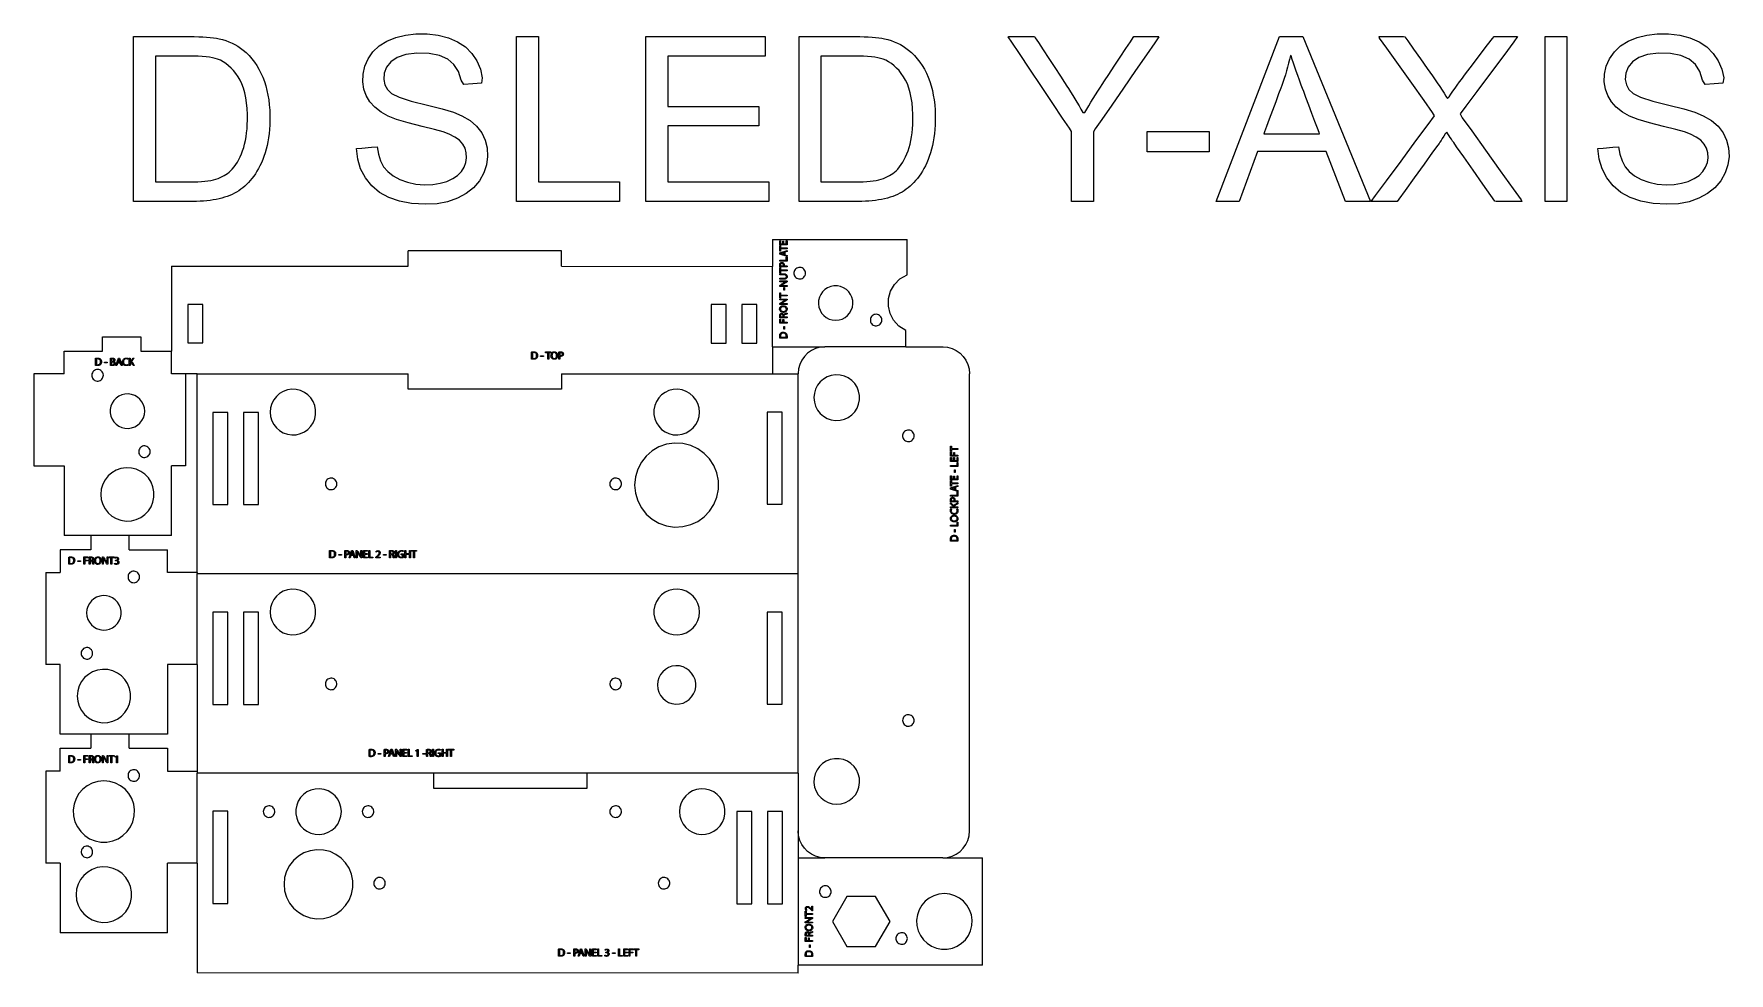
# Model space of a CAD drawing. Header units: metres. Extents: x 1590 to 2032, y 1171 to 1416.
import ezdxf

# ---------------------------------------------------------------- set-up
doc = ezdxf.new("R2010")
doc.units = ezdxf.units.M

msp = doc.modelspace()

# ---------------------------------------------------------------- linework, layer by layer
at = {"layer": 'COMPONENT1'}
for p, q in [((1782.23, 1362.38), (1782.23, 1355.3)), ((1782.23, 1362.38), (1817.34, 1362.38)), ((1817.34, 1353.16), (1817.34, 1362.38)), ((1687.23, 1355.38), (1687.23, 1359.38)), ((1727.23, 1359.38), (1687.23, 1359.38)), ((1727.23, 1355.38), (1727.23, 1359.38)), ((1625.56, 1355.38), (1625.56, 1333.3)), ((1625.56, 1355.38), (1687.23, 1355.38)), ((1727.23, 1355.38), (1782.23, 1355.3)), ((1782.23, 1334.38), (1782.23, 1355.3)), ((1787.88, 1354.02), (1787.82, 1353.73)), ((1787.82, 1353.73), (1787.82, 1353.44)), ((1787.82, 1353.44), (1787.88, 1353.15)), ((1787.99, 1354.28), (1787.88, 1354.02)), ((1787.88, 1353.15), (1787.99, 1352.89)), ((1788.14, 1354.51), (1787.99, 1354.28)), ((1787.99, 1352.89), (1788.14, 1352.65)), ((1788.33, 1354.72), (1788.14, 1354.51)), ((1788.14, 1352.65), (1788.33, 1352.45)), ((1788.56, 1354.88), (1788.33, 1354.72)), ((1788.33, 1352.45), (1788.56, 1352.29)), ((1788.82, 1355), (1788.56, 1354.88)), ((1788.56, 1352.29), (1788.82, 1352.17)), ((1789.1, 1355.07), (1788.82, 1355)), ((1788.82, 1352.17), (1789.1, 1352.1)), ((1789.39, 1355.08), (1789.1, 1355.07)), ((1789.1, 1352.1), (1789.39, 1352.09)), ((1789.68, 1355.04), (1789.39, 1355.08)), ((1789.39, 1352.09), (1789.68, 1352.13)), ((1789.95, 1354.94), (1789.68, 1355.04)), ((1789.68, 1352.13), (1789.95, 1352.22)), ((1790.19, 1354.8), (1789.95, 1354.94)), ((1789.95, 1352.22), (1790.19, 1352.37)), ((1790.4, 1354.62), (1790.19, 1354.8)), ((1790.19, 1352.37), (1790.4, 1352.55)), ((1790.58, 1354.4), (1790.4, 1354.62)), ((1790.4, 1352.55), (1790.58, 1352.77)), ((1790.71, 1354.15), (1790.58, 1354.4)), ((1790.58, 1352.77), (1790.71, 1353.02)), ((1790.79, 1353.88), (1790.71, 1354.15)), ((1790.71, 1353.02), (1790.79, 1353.29)), ((1790.82, 1353.58), (1790.79, 1353.88)), ((1790.79, 1353.29), (1790.82, 1353.58)), ((1813.99, 1350.61), (1815.43, 1352.07)), ((1815.43, 1352.07), (1817.34, 1353.16)), ((1794.79, 1348.07), (1794.43, 1347.31)), ((1795.28, 1348.75), (1794.79, 1348.07)), ((1795.89, 1349.33), (1795.28, 1348.75)), ((1796.59, 1349.79), (1795.89, 1349.33)), ((1797.38, 1350.11), (1796.59, 1349.79)), ((1798.23, 1350.28), (1797.38, 1350.11)), ((1799.12, 1350.28), (1798.23, 1350.28)), ((1799.98, 1350.11), (1799.12, 1350.28)), ((1800.76, 1349.79), (1799.98, 1350.11)), ((1801.47, 1349.33), (1800.76, 1349.79)), ((1802.07, 1348.75), (1801.47, 1349.33)), ((1802.56, 1348.07), (1802.07, 1348.75)), ((1802.92, 1347.31), (1802.56, 1348.07)), ((1812.48, 1346.99), (1813, 1348.88)), ((1813, 1348.88), (1813.99, 1350.61)), ((1633.7, 1345.46), (1629.8, 1345.46)), ((1629.8, 1345.46), (1629.8, 1335.46)), ((1633.7, 1335.46), (1633.7, 1345.46)), ((1770.13, 1345.38), (1766.23, 1345.38)), ((1766.23, 1345.38), (1766.23, 1335.38)), ((1770.13, 1335.38), (1770.13, 1345.38)), ((1778.13, 1345.38), (1774.23, 1345.38)), ((1774.23, 1345.38), (1774.23, 1335.38)), ((1778.13, 1335.38), (1778.13, 1345.38)), ((1794.23, 1346.47), (1794.18, 1345.58)), ((1794.18, 1345.58), (1794.31, 1344.71)), ((1794.43, 1347.31), (1794.23, 1346.47)), ((1794.31, 1344.71), (1794.6, 1343.91)), ((1794.6, 1343.91), (1795.02, 1343.18)), ((1795.02, 1343.18), (1795.57, 1342.55)), ((1801.78, 1342.55), (1802.33, 1343.18)), ((1802.33, 1343.18), (1802.76, 1343.91)), ((1802.76, 1343.91), (1803.04, 1344.71)), ((1803.13, 1346.47), (1802.92, 1347.31)), ((1803.04, 1344.71), (1803.17, 1345.58)), ((1803.17, 1345.58), (1803.13, 1346.47)), ((1812.43, 1345.03), (1812.48, 1346.99)), ((1812.85, 1343.11), (1812.43, 1345.03)), ((1795.57, 1342.55), (1796.23, 1342.03)), ((1796.23, 1342.03), (1796.98, 1341.64)), ((1796.98, 1341.64), (1797.8, 1341.39)), ((1797.8, 1341.39), (1798.68, 1341.3)), ((1798.68, 1341.3), (1799.56, 1341.39)), ((1799.56, 1341.39), (1800.38, 1341.64)), ((1800.38, 1341.64), (1801.13, 1342.03)), ((1801.13, 1342.03), (1801.78, 1342.55)), ((1807.78, 1341.8), (1807.72, 1341.52)), ((1807.72, 1341.52), (1807.72, 1341.22)), ((1807.72, 1341.22), (1807.78, 1340.93)), ((1807.89, 1342.06), (1807.78, 1341.8)), ((1807.78, 1340.93), (1807.89, 1340.67)), ((1808.04, 1342.3), (1807.89, 1342.06)), ((1807.89, 1340.67), (1808.04, 1340.44)), ((1808.23, 1342.5), (1808.04, 1342.3)), ((1808.04, 1340.44), (1808.23, 1340.23)), ((1808.46, 1342.66), (1808.23, 1342.5)), ((1808.23, 1340.23), (1808.46, 1340.07)), ((1808.72, 1342.78), (1808.46, 1342.66)), ((1808.46, 1340.07), (1808.72, 1339.95)), ((1808.99, 1342.85), (1808.72, 1342.78)), ((1808.72, 1339.95), (1808.99, 1339.88)), ((1809.29, 1342.87), (1808.99, 1342.85)), ((1808.99, 1339.88), (1809.29, 1339.87)), ((1809.58, 1342.82), (1809.29, 1342.87)), ((1809.29, 1339.87), (1809.58, 1339.91)), ((1809.85, 1342.73), (1809.58, 1342.82)), ((1809.58, 1339.91), (1809.85, 1340.01)), ((1810.09, 1342.59), (1809.85, 1342.73)), ((1809.85, 1340.01), (1810.09, 1340.15)), ((1810.3, 1342.4), (1810.09, 1342.59)), ((1810.09, 1340.15), (1810.3, 1340.33)), ((1810.47, 1342.18), (1810.3, 1342.4)), ((1810.3, 1340.33), (1810.47, 1340.55)), ((1810.61, 1341.93), (1810.47, 1342.18)), ((1810.47, 1340.55), (1810.61, 1340.8)), ((1810.69, 1341.66), (1810.61, 1341.93)), ((1810.61, 1340.8), (1810.69, 1341.07)), ((1810.72, 1341.37), (1810.69, 1341.66)), ((1810.69, 1341.07), (1810.72, 1341.37)), ((1813.74, 1341.33), (1812.85, 1343.11)), ((1815.12, 1339.79), (1813.74, 1341.33)), ((1816.97, 1338.61), (1815.12, 1339.79)), ((1607.56, 1333.3), (1607.56, 1337)), ((1607.56, 1337), (1617.56, 1337)), ((1617.56, 1337), (1617.56, 1333.3)), ((1629.8, 1335.46), (1633.7, 1335.46)), ((1766.23, 1335.38), (1770.13, 1335.38)), ((1774.23, 1335.38), (1778.13, 1335.38)), ((1782.23, 1334.38), (1795.89, 1334.38)), ((1782.23, 1334.38), (1782.23, 1327.38)), ((1795.89, 1334.38), (1794.64, 1334.27)), ((1795.97, 1334.38), (1795.89, 1334.38)), ((1816.97, 1334.38), (1795.97, 1334.38)), ((1816.97, 1334.38), (1816.97, 1338.61)), ((1816.97, 1334.38), (1826.6, 1334.38)), ((1826.6, 1334.38), (1826.67, 1334.38)), ((1826.67, 1334.38), (1827.86, 1334.27)), ((1597.56, 1333.3), (1607.56, 1333.3)), ((1597.56, 1327.38), (1597.56, 1333.3)), ((1617.56, 1333.3), (1625.56, 1333.3)), ((1625.56, 1327.38), (1625.56, 1333.3)), ((1789.85, 1330.91), (1789.33, 1329.82)), ((1790.54, 1331.89), (1789.85, 1330.91)), ((1791.38, 1332.73), (1790.54, 1331.89)), ((1792.36, 1333.42), (1791.38, 1332.73)), ((1793.45, 1333.94), (1792.36, 1333.42)), ((1794.64, 1334.27), (1793.45, 1333.94)), ((1827.86, 1334.27), (1829.04, 1333.94)), ((1829.04, 1333.94), (1830.13, 1333.42)), ((1830.13, 1333.42), (1831.11, 1332.73)), ((1831.11, 1332.73), (1831.95, 1331.89)), ((1831.95, 1331.89), (1832.64, 1330.91)), ((1832.64, 1330.91), (1833.16, 1329.82)), ((1597.56, 1327.38), (1589.71, 1327.38)), ((1589.71, 1327.38), (1589.71, 1303.37)), ((1604.85, 1327.34), (1604.81, 1327.05)), ((1604.81, 1327.05), (1604.83, 1326.75)), ((1604.83, 1326.75), (1604.9, 1326.47)), ((1604.95, 1327.61), (1604.85, 1327.34)), ((1604.9, 1326.47), (1605.01, 1326.22)), ((1605.09, 1327.85), (1604.95, 1327.61)), ((1605.01, 1326.22), (1605.18, 1325.99)), ((1605.27, 1328.06), (1605.09, 1327.85)), ((1605.18, 1325.99), (1605.38, 1325.8)), ((1605.49, 1328.23), (1605.27, 1328.06)), ((1605.38, 1325.8), (1605.61, 1325.64)), ((1605.74, 1328.36), (1605.49, 1328.23)), ((1605.61, 1325.64), (1605.88, 1325.54)), ((1606.02, 1328.45), (1605.74, 1328.36)), ((1605.88, 1325.54), (1606.16, 1325.48)), ((1606.31, 1328.47), (1606.02, 1328.45)), ((1606.6, 1328.45), (1606.31, 1328.47)), ((1606.46, 1325.48), (1606.74, 1325.54)), ((1606.88, 1328.36), (1606.6, 1328.45)), ((1606.74, 1325.54), (1607.01, 1325.64)), ((1607.13, 1328.23), (1606.88, 1328.36)), ((1607.01, 1325.64), (1607.24, 1325.8)), ((1607.35, 1328.06), (1607.13, 1328.23)), ((1607.24, 1325.8), (1607.44, 1325.99)), ((1607.53, 1327.85), (1607.35, 1328.06)), ((1607.44, 1325.99), (1607.61, 1326.22)), ((1607.67, 1327.61), (1607.53, 1327.85)), ((1607.61, 1326.22), (1607.72, 1326.47)), ((1607.77, 1327.34), (1607.67, 1327.61)), ((1607.72, 1326.47), (1607.79, 1326.75)), ((1607.81, 1327.05), (1607.77, 1327.34)), ((1607.79, 1326.75), (1607.81, 1327.05)), ((1629.26, 1327.38), (1625.56, 1327.38)), ((1632.23, 1327.38), (1629.26, 1327.38)), ((1629.26, 1327.38), (1629.26, 1303.37)), ((1632.23, 1327.38), (1687.23, 1327.38)), ((1632.23, 1327.3), (1632.23, 1327.38)), ((1632.23, 1275.6), (1632.23, 1327.3)), ((1687.23, 1323.38), (1687.23, 1327.38)), ((1727.23, 1327.38), (1782.23, 1327.38)), ((1727.23, 1327.38), (1727.23, 1323.38)), ((1782.23, 1327.38), (1788.89, 1327.38)), ((1782.23, 1327.3), (1782.23, 1327.38)), ((1789.01, 1328.64), (1788.89, 1327.46)), ((1788.89, 1327.46), (1788.89, 1327.38)), ((1788.89, 1275.38), (1788.89, 1327.38)), ((1789.33, 1329.82), (1789.01, 1328.64)), ((1795.5, 1325.98), (1794.67, 1325.26)), ((1796.47, 1326.54), (1795.5, 1325.98)), ((1797.53, 1326.92), (1796.47, 1326.54)), ((1798.68, 1327.09), (1797.53, 1326.92)), ((1799.85, 1327.03), (1798.68, 1327.09)), ((1800.96, 1326.76), (1799.85, 1327.03)), ((1801.98, 1326.28), (1800.96, 1326.76)), ((1802.88, 1325.64), (1801.98, 1326.28)), ((1803.64, 1324.84), (1802.88, 1325.64)), ((1833.16, 1329.82), (1833.48, 1328.64)), ((1833.48, 1328.64), (1833.6, 1327.38)), ((1833.6, 1208.25), (1833.6, 1327.38)), ((1606.16, 1325.48), (1606.46, 1325.48)), ((1611.82, 1321.5), (1611.14, 1321.01)), ((1612.59, 1321.86), (1611.82, 1321.5)), ((1613.43, 1322.07), (1612.59, 1321.86)), ((1614.32, 1322.11), (1613.43, 1322.07)), ((1615.18, 1321.98), (1614.32, 1322.11)), ((1615.99, 1321.7), (1615.18, 1321.98)), ((1616.72, 1321.27), (1615.99, 1321.7)), ((1617.35, 1320.72), (1616.72, 1321.27)), ((1652.92, 1321.49), (1652.24, 1320.62)), ((1653.76, 1322.21), (1652.92, 1321.49)), ((1654.72, 1322.78), (1653.76, 1322.21)), ((1655.79, 1323.15), (1654.72, 1322.78)), ((1656.93, 1323.32), (1655.79, 1323.15)), ((1658.11, 1323.27), (1656.93, 1323.32)), ((1659.22, 1322.99), (1658.11, 1323.27)), ((1660.23, 1322.52), (1659.22, 1322.99)), ((1661.13, 1321.87), (1660.23, 1322.52)), ((1661.9, 1321.07), (1661.13, 1321.87)), ((1662.5, 1320.14), (1661.9, 1321.07)), ((1727.23, 1323.38), (1687.23, 1323.38)), ((1752.56, 1321.07), (1751.96, 1320.14)), ((1753.33, 1321.87), (1752.56, 1321.07)), ((1754.23, 1322.52), (1753.33, 1321.87)), ((1755.24, 1322.99), (1754.23, 1322.52)), ((1756.35, 1323.27), (1755.24, 1322.99)), ((1757.53, 1323.32), (1756.35, 1323.27)), ((1758.67, 1323.15), (1757.53, 1323.32)), ((1759.74, 1322.78), (1758.67, 1323.15)), ((1760.7, 1322.21), (1759.74, 1322.78)), ((1761.53, 1321.49), (1760.7, 1322.21)), ((1762.22, 1320.62), (1761.53, 1321.49)), ((1793.14, 1322.31), (1793.02, 1321.15)), ((1793.02, 1321.15), (1793.14, 1319.98)), ((1793.46, 1323.4), (1793.14, 1322.31)), ((1793.98, 1324.39), (1793.46, 1323.4)), ((1794.67, 1325.26), (1793.98, 1324.39)), ((1804.25, 1323.91), (1803.64, 1324.84)), ((1804.67, 1322.87), (1804.25, 1323.91)), ((1804.9, 1321.74), (1804.67, 1322.87)), ((1804.9, 1320.56), (1804.9, 1321.74)), ((1609.78, 1318.91), (1609.61, 1318.06)), ((1609.61, 1318.06), (1609.61, 1317.17)), ((1609.61, 1317.17), (1609.78, 1316.31)), ((1610.1, 1319.7), (1609.78, 1318.91)), ((1610.56, 1320.41), (1610.1, 1319.7)), ((1611.14, 1321.01), (1610.56, 1320.41)), ((1617.87, 1320.06), (1617.35, 1320.72)), ((1618.26, 1319.32), (1617.87, 1320.06)), ((1618.51, 1318.49), (1618.26, 1319.32)), ((1618.26, 1315.91), (1618.51, 1316.73)), ((1618.59, 1317.61), (1618.51, 1318.49)), ((1618.51, 1316.73), (1618.59, 1317.61)), ((1640.23, 1317.3), (1636.33, 1317.3)), ((1636.33, 1317.3), (1636.33, 1293.29)), ((1640.23, 1293.29), (1640.23, 1317.3)), ((1648.23, 1317.3), (1644.33, 1317.3)), ((1644.33, 1317.3), (1644.33, 1293.29)), ((1648.23, 1293.29), (1648.23, 1317.3)), ((1651.39, 1318.54), (1651.28, 1317.38)), ((1651.28, 1317.38), (1651.39, 1316.22)), ((1651.72, 1319.63), (1651.39, 1318.54)), ((1652.24, 1320.62), (1651.72, 1319.63)), ((1662.93, 1319.1), (1662.5, 1320.14)), ((1663.15, 1317.97), (1662.93, 1319.1)), ((1662.93, 1315.66), (1663.15, 1316.79)), ((1663.15, 1316.79), (1663.15, 1317.97)), ((1751.53, 1319.1), (1751.31, 1317.97)), ((1751.31, 1317.97), (1751.31, 1316.79)), ((1751.31, 1316.79), (1751.53, 1315.66)), ((1751.96, 1320.14), (1751.53, 1319.1)), ((1762.74, 1319.63), (1762.22, 1320.62)), ((1763.07, 1318.54), (1762.74, 1319.63)), ((1763.18, 1317.38), (1763.07, 1318.54)), ((1763.07, 1316.22), (1763.18, 1317.38)), ((1780.86, 1317.38), (1780.86, 1293.37)), ((1784.76, 1317.38), (1780.86, 1317.38)), ((1784.76, 1293.37), (1784.76, 1317.38)), ((1793.14, 1319.98), (1793.46, 1318.9)), ((1793.46, 1318.9), (1793.98, 1317.91)), ((1793.98, 1317.91), (1794.67, 1317.04)), ((1794.67, 1317.04), (1795.5, 1316.31)), ((1801.98, 1316.01), (1802.88, 1316.66)), ((1802.88, 1316.66), (1803.64, 1317.46)), ((1803.64, 1317.46), (1804.25, 1318.39)), ((1804.25, 1318.39), (1804.67, 1319.43)), ((1804.67, 1319.43), (1804.9, 1320.56)), ((1609.78, 1316.31), (1610.1, 1315.53)), ((1610.1, 1315.53), (1610.56, 1314.82)), ((1610.56, 1314.82), (1611.14, 1314.22)), ((1611.14, 1314.22), (1611.82, 1313.73)), ((1611.82, 1313.73), (1612.59, 1313.37)), ((1612.59, 1313.37), (1613.43, 1313.16)), ((1613.43, 1313.16), (1614.32, 1313.12)), ((1614.32, 1313.12), (1615.18, 1313.25)), ((1615.18, 1313.25), (1615.99, 1313.53)), ((1615.99, 1313.53), (1616.72, 1313.96)), ((1616.72, 1313.96), (1617.35, 1314.51)), ((1617.35, 1314.51), (1617.87, 1315.16)), ((1617.87, 1315.16), (1618.26, 1315.91)), ((1651.39, 1316.22), (1651.72, 1315.13)), ((1651.72, 1315.13), (1652.24, 1314.14)), ((1652.24, 1314.14), (1652.92, 1313.27)), ((1652.92, 1313.27), (1653.76, 1312.55)), ((1653.76, 1312.55), (1654.72, 1311.98)), ((1659.22, 1311.77), (1660.23, 1312.24)), ((1660.23, 1312.24), (1661.13, 1312.89)), ((1661.13, 1312.89), (1661.9, 1313.69)), ((1661.9, 1313.69), (1662.5, 1314.62)), ((1662.5, 1314.62), (1662.93, 1315.66)), ((1751.53, 1315.66), (1751.96, 1314.62)), ((1751.96, 1314.62), (1752.56, 1313.69)), ((1752.56, 1313.69), (1753.33, 1312.89)), ((1753.33, 1312.89), (1754.23, 1312.24)), ((1754.23, 1312.24), (1755.24, 1311.77)), ((1759.74, 1311.98), (1760.7, 1312.55)), ((1760.7, 1312.55), (1761.53, 1313.27)), ((1761.53, 1313.27), (1762.22, 1314.14)), ((1762.22, 1314.14), (1762.74, 1315.13)), ((1762.74, 1315.13), (1763.07, 1316.22)), ((1795.5, 1316.31), (1796.47, 1315.75)), ((1796.47, 1315.75), (1797.53, 1315.37)), ((1797.53, 1315.37), (1798.68, 1315.2)), ((1798.68, 1315.2), (1799.85, 1315.26)), ((1799.85, 1315.26), (1800.96, 1315.54)), ((1800.96, 1315.54), (1801.98, 1316.01)), ((1816.65, 1312.33), (1816.46, 1312.13)), ((1816.88, 1312.49), (1816.65, 1312.33)), ((1817.13, 1312.61), (1816.88, 1312.49)), ((1817.41, 1312.68), (1817.13, 1312.61)), ((1817.71, 1312.69), (1817.41, 1312.68)), ((1818, 1312.65), (1817.71, 1312.69)), ((1818.27, 1312.56), (1818, 1312.65)), ((1818.51, 1312.42), (1818.27, 1312.56)), ((1818.72, 1312.23), (1818.51, 1312.42)), ((1818.89, 1312.01), (1818.72, 1312.23)), ((1617.35, 1308.01), (1617.2, 1307.77)), ((1617.54, 1308.21), (1617.35, 1308.01)), ((1617.77, 1308.37), (1617.54, 1308.21)), ((1618.03, 1308.49), (1617.77, 1308.37)), ((1618.31, 1308.56), (1618.03, 1308.49)), ((1618.6, 1308.57), (1618.31, 1308.56)), ((1618.89, 1308.53), (1618.6, 1308.57)), ((1619.16, 1308.44), (1618.89, 1308.53)), ((1619.4, 1308.29), (1619.16, 1308.44)), ((1619.61, 1308.11), (1619.4, 1308.29)), ((1619.79, 1307.89), (1619.61, 1308.11)), ((1619.92, 1307.64), (1619.79, 1307.89)), ((1654.72, 1311.98), (1655.79, 1311.61)), ((1655.79, 1311.61), (1656.93, 1311.44)), ((1656.93, 1311.44), (1658.11, 1311.49)), ((1658.11, 1311.49), (1659.22, 1311.77)), ((1752.61, 1308.31), (1750.84, 1307.28)), ((1754.57, 1309.01), (1752.61, 1308.31)), ((1756.68, 1309.32), (1754.57, 1309.01)), ((1755.24, 1311.77), (1756.35, 1311.49)), ((1756.35, 1311.49), (1757.53, 1311.44)), ((1758.85, 1309.21), (1756.68, 1309.32)), ((1757.53, 1311.44), (1758.67, 1311.61)), ((1758.67, 1311.61), (1759.74, 1311.98)), ((1760.89, 1308.7), (1758.85, 1309.21)), ((1762.76, 1307.83), (1760.89, 1308.7)), ((1764.41, 1306.64), (1762.76, 1307.83)), ((1816.2, 1311.63), (1816.14, 1311.35)), ((1816.14, 1311.35), (1816.14, 1311.05)), ((1816.14, 1311.05), (1816.2, 1310.76)), ((1816.31, 1311.89), (1816.2, 1311.63)), ((1816.2, 1310.76), (1816.31, 1310.5)), ((1816.46, 1312.13), (1816.31, 1311.89)), ((1816.31, 1310.5), (1816.46, 1310.27)), ((1816.46, 1310.27), (1816.65, 1310.06)), ((1816.65, 1310.06), (1816.88, 1309.9)), ((1816.88, 1309.9), (1817.13, 1309.78)), ((1817.13, 1309.78), (1817.41, 1309.71)), ((1817.41, 1309.71), (1817.71, 1309.7)), ((1817.71, 1309.7), (1818, 1309.74)), ((1818, 1309.74), (1818.27, 1309.84)), ((1818.27, 1309.84), (1818.51, 1309.98)), ((1818.51, 1309.98), (1818.72, 1310.16)), ((1818.72, 1310.16), (1818.89, 1310.38)), ((1819.02, 1311.76), (1818.89, 1312.01)), ((1818.89, 1310.38), (1819.02, 1310.63)), ((1819.11, 1311.49), (1819.02, 1311.76)), ((1819.02, 1310.63), (1819.11, 1310.9)), ((1819.13, 1311.2), (1819.11, 1311.49)), ((1819.11, 1310.9), (1819.13, 1311.2)), ((1617.09, 1307.51), (1617.03, 1307.22)), ((1617.03, 1307.22), (1617.03, 1306.93)), ((1617.03, 1306.93), (1617.09, 1306.64)), ((1617.2, 1307.77), (1617.09, 1307.51)), ((1617.09, 1306.64), (1617.2, 1306.38)), ((1617.2, 1306.38), (1617.35, 1306.14)), ((1617.35, 1306.14), (1617.54, 1305.94)), ((1617.54, 1305.94), (1617.77, 1305.78)), ((1617.77, 1305.78), (1618.03, 1305.66)), ((1618.03, 1305.66), (1618.31, 1305.59)), ((1618.31, 1305.59), (1618.6, 1305.58)), ((1618.6, 1305.58), (1618.89, 1305.62)), ((1618.89, 1305.62), (1619.16, 1305.71)), ((1619.16, 1305.71), (1619.4, 1305.86)), ((1619.4, 1305.86), (1619.61, 1306.04)), ((1619.61, 1306.04), (1619.79, 1306.26)), ((1619.79, 1306.26), (1619.92, 1306.51)), ((1620, 1307.37), (1619.92, 1307.64)), ((1619.92, 1306.51), (1620, 1306.78)), ((1620.03, 1307.08), (1620, 1307.37)), ((1620, 1306.78), (1620.03, 1307.08)), ((1748.04, 1304.34), (1747.09, 1302.52)), ((1749.31, 1305.94), (1748.04, 1304.34)), ((1750.84, 1307.28), (1749.31, 1305.94)), ((1765.82, 1305.17), (1764.41, 1306.64)), ((1766.93, 1303.46), (1765.82, 1305.17)), ((1767.72, 1301.54), (1766.93, 1303.46)), ((1589.71, 1303.37), (1597.56, 1303.37)), ((1597.56, 1303.37), (1597.56, 1285.26)), ((1608.26, 1299.73), (1607.66, 1298.58)), ((1609.06, 1300.75), (1608.26, 1299.73)), ((1610.04, 1301.59), (1609.06, 1300.75)), ((1611.16, 1302.25), (1610.04, 1301.59)), ((1612.41, 1302.69), (1611.16, 1302.25)), ((1613.74, 1302.89), (1612.41, 1302.69)), ((1615.12, 1302.82), (1613.74, 1302.89)), ((1616.41, 1302.5), (1615.12, 1302.82)), ((1617.6, 1301.95), (1616.41, 1302.5)), ((1618.65, 1301.19), (1617.6, 1301.95)), ((1619.54, 1300.26), (1618.65, 1301.19)), ((1620.25, 1299.17), (1619.54, 1300.26)), ((1620.75, 1297.95), (1620.25, 1299.17)), ((1629.26, 1303.37), (1625.56, 1303.37)), ((1625.56, 1285.26), (1625.56, 1303.37)), ((1665.74, 1299.11), (1665.69, 1298.83)), ((1665.85, 1299.37), (1665.74, 1299.11)), ((1666, 1299.61), (1665.85, 1299.37)), ((1666.19, 1299.81), (1666, 1299.61)), ((1666.42, 1299.97), (1666.19, 1299.81)), ((1666.68, 1300.09), (1666.42, 1299.97)), ((1666.96, 1300.16), (1666.68, 1300.09)), ((1667.25, 1300.18), (1666.96, 1300.16)), ((1667.54, 1300.13), (1667.25, 1300.18)), ((1667.81, 1300.04), (1667.54, 1300.13)), ((1668.05, 1299.9), (1667.81, 1300.04)), ((1668.26, 1299.71), (1668.05, 1299.9)), ((1668.44, 1299.5), (1668.26, 1299.71)), ((1668.57, 1299.25), (1668.44, 1299.5)), ((1668.65, 1298.97), (1668.57, 1299.25)), ((1739.94, 1299.25), (1739.86, 1298.97)), ((1740.07, 1299.5), (1739.94, 1299.25)), ((1740.24, 1299.71), (1740.07, 1299.5)), ((1740.45, 1299.9), (1740.24, 1299.71)), ((1740.7, 1300.04), (1740.45, 1299.9)), ((1740.96, 1300.13), (1740.7, 1300.04)), ((1741.25, 1300.18), (1740.96, 1300.13)), ((1741.55, 1300.16), (1741.25, 1300.18)), ((1741.83, 1300.09), (1741.55, 1300.16)), ((1742.09, 1299.97), (1741.83, 1300.09)), ((1742.31, 1299.81), (1742.09, 1299.97)), ((1742.51, 1299.61), (1742.31, 1299.81)), ((1742.66, 1299.37), (1742.51, 1299.61)), ((1742.76, 1299.11), (1742.66, 1299.37)), ((1742.82, 1298.83), (1742.76, 1299.11)), ((1746.49, 1300.52), (1746.28, 1298.38)), ((1747.09, 1302.52), (1746.49, 1300.52)), ((1768.13, 1299.47), (1767.72, 1301.54)), ((1768.13, 1297.29), (1768.13, 1299.47)), ((1607.27, 1297.31), (1607.14, 1295.95)), ((1607.14, 1295.95), (1607.27, 1294.59)), ((1607.66, 1298.58), (1607.27, 1297.31)), ((1607.27, 1294.59), (1607.66, 1293.32)), ((1621.01, 1296.64), (1620.75, 1297.95)), ((1620.75, 1293.94), (1621.01, 1295.26)), ((1621.01, 1295.26), (1621.01, 1296.64)), ((1665.69, 1298.83), (1665.69, 1298.53)), ((1665.69, 1298.53), (1665.74, 1298.25)), ((1665.74, 1298.25), (1665.85, 1297.98)), ((1665.85, 1297.98), (1666, 1297.75)), ((1666, 1297.75), (1666.19, 1297.55)), ((1666.19, 1297.55), (1666.42, 1297.38)), ((1666.42, 1297.38), (1666.68, 1297.26)), ((1666.68, 1297.26), (1666.96, 1297.2)), ((1666.96, 1297.2), (1667.25, 1297.18)), ((1667.25, 1297.18), (1667.54, 1297.22)), ((1667.54, 1297.22), (1667.81, 1297.32)), ((1667.81, 1297.32), (1668.05, 1297.46)), ((1668.05, 1297.46), (1668.26, 1297.64)), ((1668.26, 1297.64), (1668.44, 1297.86)), ((1668.44, 1297.86), (1668.57, 1298.11)), ((1668.57, 1298.11), (1668.65, 1298.39)), ((1668.68, 1298.68), (1668.65, 1298.97)), ((1668.65, 1298.39), (1668.68, 1298.68)), ((1739.86, 1298.97), (1739.83, 1298.68)), ((1739.83, 1298.68), (1739.86, 1298.39)), ((1739.86, 1298.39), (1739.94, 1298.11)), ((1739.94, 1298.11), (1740.07, 1297.86)), ((1740.07, 1297.86), (1740.24, 1297.64)), ((1740.24, 1297.64), (1740.45, 1297.46)), ((1740.45, 1297.46), (1740.7, 1297.32)), ((1740.7, 1297.32), (1740.96, 1297.22)), ((1740.96, 1297.22), (1741.25, 1297.18)), ((1741.25, 1297.18), (1741.55, 1297.2)), ((1741.55, 1297.2), (1741.83, 1297.26)), ((1741.83, 1297.26), (1742.09, 1297.38)), ((1742.09, 1297.38), (1742.31, 1297.55)), ((1742.31, 1297.55), (1742.51, 1297.75)), ((1742.51, 1297.75), (1742.66, 1297.98)), ((1742.66, 1297.98), (1742.76, 1298.25)), ((1742.76, 1298.25), (1742.82, 1298.53)), ((1742.82, 1298.53), (1742.82, 1298.83)), ((1746.28, 1298.38), (1746.49, 1296.24)), ((1746.49, 1296.24), (1747.09, 1294.24)), ((1766.93, 1293.3), (1767.72, 1295.22)), ((1767.72, 1295.22), (1768.13, 1297.29)), ((1607.66, 1293.32), (1608.26, 1292.16)), ((1608.26, 1292.16), (1609.06, 1291.15)), ((1609.06, 1291.15), (1610.04, 1290.3)), ((1610.04, 1290.3), (1611.16, 1289.64)), ((1617.6, 1289.95), (1618.65, 1290.7)), ((1618.65, 1290.7), (1619.54, 1291.64)), ((1619.54, 1291.64), (1620.25, 1292.72)), ((1620.25, 1292.72), (1620.75, 1293.94)), ((1636.33, 1293.29), (1640.23, 1293.29)), ((1644.33, 1293.29), (1648.23, 1293.29)), ((1747.09, 1294.24), (1748.04, 1292.42)), ((1748.04, 1292.42), (1749.31, 1290.82)), ((1749.31, 1290.82), (1750.84, 1289.48)), ((1764.41, 1290.12), (1765.82, 1291.59)), ((1765.82, 1291.59), (1766.93, 1293.3)), ((1780.86, 1293.37), (1784.76, 1293.37)), ((1611.16, 1289.64), (1612.41, 1289.2)), ((1612.41, 1289.2), (1613.74, 1289.01)), ((1613.74, 1289.01), (1615.12, 1289.07)), ((1615.12, 1289.07), (1616.41, 1289.39)), ((1616.41, 1289.39), (1617.6, 1289.95)), ((1750.84, 1289.48), (1752.61, 1288.45)), ((1752.61, 1288.45), (1754.57, 1287.75)), ((1754.57, 1287.75), (1756.68, 1287.44)), ((1756.68, 1287.44), (1758.85, 1287.55)), ((1758.85, 1287.55), (1760.89, 1288.06)), ((1760.89, 1288.06), (1762.76, 1288.92)), ((1762.76, 1288.92), (1764.41, 1290.12)), ((1604.53, 1281.52), (1596.53, 1281.52)), ((1596.53, 1281.52), (1596.53, 1275.6)), ((1625.56, 1285.26), (1597.56, 1285.26)), ((1614.53, 1285.22), (1604.53, 1285.22)), ((1604.53, 1285.22), (1604.53, 1281.52)), ((1614.53, 1281.52), (1614.53, 1285.22)), ((1614.53, 1281.52), (1624.53, 1281.52)), ((1624.53, 1275.6), (1624.53, 1281.52)), ((1592.83, 1275.6), (1596.53, 1275.6)), ((1592.83, 1275.6), (1592.83, 1251.59)), ((1614.3, 1274.86), (1614.24, 1274.58)), ((1614.24, 1274.58), (1614.24, 1274.28)), ((1614.24, 1274.28), (1614.3, 1274)), ((1614.41, 1275.12), (1614.3, 1274.86)), ((1614.3, 1274), (1614.41, 1273.73)), ((1614.56, 1275.36), (1614.41, 1275.12)), ((1614.41, 1273.73), (1614.56, 1273.5)), ((1614.75, 1275.56), (1614.56, 1275.36)), ((1614.56, 1273.5), (1614.75, 1273.3)), ((1614.98, 1275.72), (1614.75, 1275.56)), ((1614.75, 1273.3), (1614.98, 1273.13)), ((1615.23, 1275.84), (1614.98, 1275.72)), ((1614.98, 1273.13), (1615.23, 1273.02)), ((1615.51, 1275.91), (1615.23, 1275.84)), ((1615.23, 1273.02), (1615.51, 1272.95)), ((1615.81, 1275.93), (1615.51, 1275.91)), ((1615.51, 1272.95), (1615.81, 1272.93)), ((1616.1, 1275.88), (1615.81, 1275.93)), ((1615.81, 1272.93), (1616.1, 1272.97)), ((1616.37, 1275.79), (1616.1, 1275.88)), ((1616.1, 1272.97), (1616.37, 1273.07)), ((1616.61, 1275.65), (1616.37, 1275.79)), ((1616.37, 1273.07), (1616.61, 1273.21)), ((1616.82, 1275.47), (1616.61, 1275.65)), ((1616.61, 1273.21), (1616.82, 1273.39)), ((1616.99, 1275.25), (1616.82, 1275.47)), ((1616.82, 1273.39), (1616.99, 1273.61)), ((1617.12, 1275), (1616.99, 1275.25)), ((1616.99, 1273.61), (1617.12, 1273.86)), ((1617.21, 1274.72), (1617.12, 1275)), ((1617.12, 1273.86), (1617.21, 1274.14)), ((1617.23, 1274.43), (1617.21, 1274.72)), ((1617.21, 1274.14), (1617.23, 1274.43)), ((1632.23, 1275.6), (1624.53, 1275.6)), ((1632.23, 1275.6), (1632.23, 1275.3)), ((1632.23, 1275.3), (1788.89, 1275.3)), ((1632.23, 1251.59), (1632.23, 1275.3)), ((1788.89, 1275.3), (1788.89, 1275.38)), ((1788.89, 1223.3), (1788.89, 1275.3)), ((1604.7, 1268.18), (1604.18, 1267.52)), ((1605.33, 1268.73), (1604.7, 1268.18)), ((1606.06, 1269.15), (1605.33, 1268.73)), ((1606.86, 1269.44), (1606.06, 1269.15)), ((1607.73, 1269.56), (1606.86, 1269.44)), ((1608.62, 1269.52), (1607.73, 1269.56)), ((1609.46, 1269.31), (1608.62, 1269.52)), ((1610.22, 1268.95), (1609.46, 1269.31)), ((1610.91, 1268.47), (1610.22, 1268.95)), ((1611.48, 1267.86), (1610.91, 1268.47)), ((1652.24, 1268.54), (1651.72, 1267.55)), ((1652.92, 1269.41), (1652.24, 1268.54)), ((1653.76, 1270.13), (1652.92, 1269.41)), ((1654.72, 1270.7), (1653.76, 1270.13)), ((1655.79, 1271.07), (1654.72, 1270.7)), ((1656.93, 1271.24), (1655.79, 1271.07)), ((1658.11, 1271.19), (1656.93, 1271.24)), ((1659.22, 1270.91), (1658.11, 1271.19)), ((1660.23, 1270.44), (1659.22, 1270.91)), ((1661.13, 1269.79), (1660.23, 1270.44)), ((1661.9, 1268.99), (1661.13, 1269.79)), ((1662.5, 1268.06), (1661.9, 1268.99)), ((1662.93, 1267.02), (1662.5, 1268.06)), ((1751.96, 1268.06), (1751.53, 1267.02)), ((1752.56, 1268.99), (1751.96, 1268.06)), ((1753.33, 1269.79), (1752.56, 1268.99)), ((1754.23, 1270.44), (1753.33, 1269.79)), ((1755.24, 1270.91), (1754.23, 1270.44)), ((1756.35, 1271.19), (1755.24, 1270.91)), ((1757.53, 1271.24), (1756.35, 1271.19)), ((1758.67, 1271.07), (1757.53, 1271.24)), ((1759.74, 1270.7), (1758.67, 1271.07)), ((1760.7, 1270.13), (1759.74, 1270.7)), ((1761.53, 1269.41), (1760.7, 1270.13)), ((1762.22, 1268.54), (1761.53, 1269.41)), ((1762.74, 1267.55), (1762.22, 1268.54)), ((1603.54, 1265.95), (1603.45, 1265.07)), ((1603.45, 1265.07), (1603.54, 1264.19)), ((1603.79, 1266.77), (1603.54, 1265.95)), ((1603.54, 1264.19), (1603.79, 1263.37)), ((1604.18, 1267.52), (1603.79, 1266.77)), ((1611.94, 1267.16), (1611.48, 1267.86)), ((1612.26, 1266.37), (1611.94, 1267.16)), ((1611.94, 1262.98), (1612.26, 1263.77)), ((1612.43, 1265.52), (1612.26, 1266.37)), ((1612.26, 1263.77), (1612.43, 1264.62)), ((1612.43, 1264.62), (1612.43, 1265.52)), ((1640.23, 1265.22), (1636.33, 1265.22)), ((1636.33, 1265.22), (1636.33, 1241.21)), ((1640.23, 1241.21), (1640.23, 1265.22)), ((1648.23, 1265.22), (1644.33, 1265.22)), ((1644.33, 1265.22), (1644.33, 1241.21)), ((1648.23, 1241.21), (1648.23, 1265.22)), ((1651.39, 1266.46), (1651.28, 1265.3)), ((1651.28, 1265.3), (1651.39, 1264.14)), ((1651.72, 1267.55), (1651.39, 1266.46)), ((1651.39, 1264.14), (1651.72, 1263.05)), ((1663.15, 1265.89), (1662.93, 1267.02)), ((1662.93, 1263.58), (1663.15, 1264.71)), ((1663.15, 1264.71), (1663.15, 1265.89)), ((1751.53, 1267.02), (1751.31, 1265.89)), ((1751.31, 1265.89), (1751.31, 1264.71)), ((1751.31, 1264.71), (1751.53, 1263.58)), ((1763.07, 1266.46), (1762.74, 1267.55)), ((1762.74, 1263.05), (1763.07, 1264.14)), ((1763.18, 1265.3), (1763.07, 1266.46)), ((1763.07, 1264.14), (1763.18, 1265.3)), ((1784.76, 1265.3), (1780.86, 1265.3)), ((1780.86, 1265.3), (1780.86, 1241.29)), ((1784.76, 1241.29), (1784.76, 1265.3)), ((1603.79, 1263.37), (1604.18, 1262.62)), ((1604.18, 1262.62), (1604.7, 1261.96)), ((1604.7, 1261.96), (1605.33, 1261.41)), ((1605.33, 1261.41), (1606.06, 1260.99)), ((1606.06, 1260.99), (1606.86, 1260.7)), ((1606.86, 1260.7), (1607.73, 1260.57)), ((1607.73, 1260.57), (1608.62, 1260.62)), ((1608.62, 1260.62), (1609.46, 1260.83)), ((1609.46, 1260.83), (1610.22, 1261.18)), ((1610.22, 1261.18), (1610.91, 1261.67)), ((1610.91, 1261.67), (1611.48, 1262.28)), ((1611.48, 1262.28), (1611.94, 1262.98)), ((1651.72, 1263.05), (1652.24, 1262.06)), ((1652.24, 1262.06), (1652.92, 1261.19)), ((1652.92, 1261.19), (1653.76, 1260.46)), ((1653.76, 1260.46), (1654.72, 1259.9)), ((1654.72, 1259.9), (1655.79, 1259.53)), ((1655.79, 1259.53), (1656.93, 1259.36)), ((1656.93, 1259.36), (1658.11, 1259.41)), ((1658.11, 1259.41), (1659.22, 1259.69)), ((1659.22, 1259.69), (1660.23, 1260.16)), ((1660.23, 1260.16), (1661.13, 1260.81)), ((1661.13, 1260.81), (1661.9, 1261.61)), ((1661.9, 1261.61), (1662.5, 1262.54)), ((1662.5, 1262.54), (1662.93, 1263.58)), ((1751.53, 1263.58), (1751.96, 1262.54)), ((1751.96, 1262.54), (1752.56, 1261.61)), ((1752.56, 1261.61), (1753.33, 1260.81)), ((1753.33, 1260.81), (1754.23, 1260.16)), ((1754.23, 1260.16), (1755.24, 1259.69)), ((1755.24, 1259.69), (1756.35, 1259.41)), ((1756.35, 1259.41), (1757.53, 1259.36)), ((1757.53, 1259.36), (1758.67, 1259.53)), ((1758.67, 1259.53), (1759.74, 1259.9)), ((1759.74, 1259.9), (1760.7, 1260.46)), ((1760.7, 1260.46), (1761.53, 1261.19)), ((1761.53, 1261.19), (1762.22, 1262.06)), ((1762.22, 1262.06), (1762.74, 1263.05)), ((1602.05, 1254.82), (1602.02, 1254.53)), ((1602.13, 1255.1), (1602.05, 1254.82)), ((1602.26, 1255.35), (1602.13, 1255.1)), ((1602.43, 1255.57), (1602.26, 1255.35)), ((1602.64, 1255.75), (1602.43, 1255.57)), ((1602.89, 1255.89), (1602.64, 1255.75)), ((1603.15, 1255.99), (1602.89, 1255.89)), ((1603.44, 1256.03), (1603.15, 1255.99)), ((1603.74, 1256.01), (1603.44, 1256.03)), ((1604.02, 1255.94), (1603.74, 1256.01)), ((1604.27, 1255.83), (1604.02, 1255.94)), ((1604.5, 1255.66), (1604.27, 1255.83)), ((1604.69, 1255.46), (1604.5, 1255.66)), ((1604.85, 1255.23), (1604.69, 1255.46)), ((1604.95, 1254.96), (1604.85, 1255.23)), ((1605.01, 1254.68), (1604.95, 1254.96)), ((1596.53, 1251.59), (1592.83, 1251.59)), ((1596.53, 1233.48), (1596.53, 1251.59)), ((1602.02, 1254.53), (1602.05, 1254.24)), ((1602.05, 1254.24), (1602.13, 1253.96)), ((1602.13, 1253.96), (1602.26, 1253.71)), ((1602.26, 1253.71), (1602.43, 1253.49)), ((1602.43, 1253.49), (1602.64, 1253.31)), ((1602.64, 1253.31), (1602.89, 1253.17)), ((1602.89, 1253.17), (1603.15, 1253.07)), ((1603.15, 1253.07), (1603.44, 1253.03)), ((1603.44, 1253.03), (1603.74, 1253.05)), ((1603.74, 1253.05), (1604.02, 1253.12)), ((1604.02, 1253.12), (1604.27, 1253.24)), ((1604.27, 1253.24), (1604.5, 1253.4)), ((1604.5, 1253.4), (1604.69, 1253.6)), ((1604.69, 1253.6), (1604.85, 1253.83)), ((1604.85, 1253.83), (1604.95, 1254.1)), ((1604.95, 1254.1), (1605.01, 1254.38)), ((1605.01, 1254.38), (1605.01, 1254.68)), ((1632.23, 1251.59), (1624.53, 1251.59)), ((1624.53, 1251.59), (1624.53, 1233.48)), ((1632.23, 1251.59), (1632.23, 1223.86)), ((1755.12, 1250.83), (1754.31, 1250.36)), ((1756.02, 1251.15), (1755.12, 1250.83)), ((1756.98, 1251.29), (1756.02, 1251.15)), ((1757.97, 1251.25), (1756.98, 1251.29)), ((1758.9, 1251.01), (1757.97, 1251.25)), ((1759.75, 1250.62), (1758.9, 1251.01)), ((1760.51, 1250.07), (1759.75, 1250.62)), ((1601.52, 1246.03), (1601.14, 1244.76)), ((1602.12, 1247.19), (1601.52, 1246.03)), ((1602.93, 1248.2), (1602.12, 1247.19)), ((1603.9, 1249.05), (1602.93, 1248.2)), ((1605.02, 1249.71), (1603.9, 1249.05)), ((1606.27, 1250.15), (1605.02, 1249.71)), ((1607.61, 1250.34), (1606.27, 1250.15)), ((1608.98, 1250.28), (1607.61, 1250.34)), ((1610.28, 1249.96), (1608.98, 1250.28)), ((1611.46, 1249.4), (1610.28, 1249.96)), ((1612.51, 1248.65), (1611.46, 1249.4)), ((1613.41, 1247.71), (1612.51, 1248.65)), ((1614.11, 1246.63), (1613.41, 1247.71)), ((1614.61, 1245.41), (1614.11, 1246.63)), ((1665.71, 1246.85), (1665.68, 1246.56)), ((1665.68, 1246.56), (1665.71, 1246.27)), ((1665.79, 1247.13), (1665.71, 1246.85)), ((1665.71, 1246.27), (1665.79, 1245.99)), ((1665.92, 1247.38), (1665.79, 1247.13)), ((1665.79, 1245.99), (1665.92, 1245.74)), ((1666.09, 1247.59), (1665.92, 1247.38)), ((1666.3, 1247.78), (1666.09, 1247.59)), ((1666.55, 1247.92), (1666.3, 1247.78)), ((1666.82, 1248.01), (1666.55, 1247.92)), ((1667.1, 1248.06), (1666.82, 1248.01)), ((1667.4, 1248.04), (1667.1, 1248.06)), ((1667.68, 1247.97), (1667.4, 1248.04)), ((1667.94, 1247.85), (1667.68, 1247.97)), ((1668.16, 1247.69), (1667.94, 1247.85)), ((1668.36, 1247.49), (1668.16, 1247.69)), ((1668.51, 1247.25), (1668.36, 1247.49)), ((1668.62, 1246.99), (1668.51, 1247.25)), ((1668.51, 1245.86), (1668.62, 1246.13)), ((1668.67, 1246.71), (1668.62, 1246.99)), ((1668.62, 1246.13), (1668.67, 1246.41)), ((1668.67, 1246.41), (1668.67, 1246.71)), ((1739.89, 1246.99), (1739.84, 1246.71)), ((1739.84, 1246.71), (1739.84, 1246.41)), ((1739.84, 1246.41), (1739.89, 1246.13)), ((1740, 1247.25), (1739.89, 1246.99)), ((1739.89, 1246.13), (1740, 1245.86)), ((1740.15, 1247.49), (1740, 1247.25)), ((1740.34, 1247.69), (1740.15, 1247.49)), ((1740.57, 1247.85), (1740.34, 1247.69)), ((1740.83, 1247.97), (1740.57, 1247.85)), ((1741.11, 1248.04), (1740.83, 1247.97)), ((1741.4, 1248.06), (1741.11, 1248.04)), ((1741.69, 1248.01), (1741.4, 1248.06)), ((1741.96, 1247.92), (1741.69, 1248.01)), ((1742.2, 1247.78), (1741.96, 1247.92)), ((1742.41, 1247.59), (1742.2, 1247.78)), ((1742.59, 1247.38), (1742.41, 1247.59)), ((1742.72, 1247.13), (1742.59, 1247.38)), ((1742.59, 1245.74), (1742.72, 1245.99)), ((1742.8, 1246.85), (1742.72, 1247.13)), ((1742.72, 1245.99), (1742.8, 1246.27)), ((1742.83, 1246.56), (1742.8, 1246.85)), ((1742.8, 1246.27), (1742.83, 1246.56)), ((1752.32, 1247.28), (1752.23, 1246.3)), ((1752.23, 1246.3), (1752.32, 1245.32)), ((1752.6, 1248.19), (1752.32, 1247.28)), ((1753.03, 1249.02), (1752.6, 1248.19)), ((1753.61, 1249.75), (1753.03, 1249.02)), ((1754.31, 1250.36), (1753.61, 1249.75)), ((1761.15, 1249.4), (1760.51, 1250.07)), ((1761.66, 1248.62), (1761.15, 1249.4)), ((1762.02, 1247.74), (1761.66, 1248.62)), ((1762.2, 1246.8), (1762.02, 1247.74)), ((1762.2, 1245.8), (1762.2, 1246.8)), ((1601.14, 1244.76), (1601, 1243.4)), ((1601, 1243.4), (1601.14, 1242.04)), ((1601.14, 1242.04), (1601.52, 1240.77)), ((1614.87, 1244.09), (1614.61, 1245.41)), ((1614.61, 1241.4), (1614.87, 1242.71)), ((1614.87, 1242.71), (1614.87, 1244.09)), ((1665.92, 1245.74), (1666.09, 1245.52)), ((1666.09, 1245.52), (1666.3, 1245.34)), ((1666.3, 1245.34), (1666.55, 1245.2)), ((1666.55, 1245.2), (1666.82, 1245.1)), ((1666.82, 1245.1), (1667.1, 1245.06)), ((1667.1, 1245.06), (1667.4, 1245.08)), ((1667.4, 1245.08), (1667.68, 1245.14)), ((1667.68, 1245.14), (1667.94, 1245.26)), ((1667.94, 1245.26), (1668.16, 1245.43)), ((1668.16, 1245.43), (1668.36, 1245.63)), ((1668.36, 1245.63), (1668.51, 1245.86)), ((1740, 1245.86), (1740.15, 1245.63)), ((1740.15, 1245.63), (1740.34, 1245.43)), ((1740.34, 1245.43), (1740.57, 1245.26)), ((1740.57, 1245.26), (1740.83, 1245.14)), ((1740.83, 1245.14), (1741.11, 1245.08)), ((1741.11, 1245.08), (1741.4, 1245.06)), ((1741.4, 1245.06), (1741.69, 1245.1)), ((1741.69, 1245.1), (1741.96, 1245.2)), ((1741.96, 1245.2), (1742.2, 1245.34)), ((1742.2, 1245.34), (1742.41, 1245.52)), ((1742.41, 1245.52), (1742.59, 1245.74)), ((1752.32, 1245.32), (1752.6, 1244.41)), ((1752.6, 1244.41), (1753.03, 1243.58)), ((1753.03, 1243.58), (1753.61, 1242.85)), ((1753.61, 1242.85), (1754.31, 1242.24)), ((1754.31, 1242.24), (1755.12, 1241.76)), ((1755.12, 1241.76), (1756.02, 1241.45)), ((1757.97, 1241.35), (1758.9, 1241.59)), ((1758.9, 1241.59), (1759.75, 1241.98)), ((1759.75, 1241.98), (1760.51, 1242.53)), ((1760.51, 1242.53), (1761.15, 1243.2)), ((1761.15, 1243.2), (1761.66, 1243.98)), ((1761.66, 1243.98), (1762.02, 1244.86)), ((1762.02, 1244.86), (1762.2, 1245.8)), ((1601.52, 1240.77), (1602.12, 1239.62)), ((1602.12, 1239.62), (1602.93, 1238.6)), ((1602.93, 1238.6), (1603.9, 1237.76)), ((1603.9, 1237.76), (1605.02, 1237.1)), ((1610.28, 1236.85), (1611.46, 1237.4)), ((1611.46, 1237.4), (1612.51, 1238.16)), ((1612.51, 1238.16), (1613.41, 1239.09)), ((1613.41, 1239.09), (1614.11, 1240.18)), ((1614.11, 1240.18), (1614.61, 1241.4)), ((1636.33, 1241.21), (1640.23, 1241.21)), ((1644.33, 1241.21), (1648.23, 1241.21)), ((1756.02, 1241.45), (1756.98, 1241.31)), ((1756.98, 1241.31), (1757.97, 1241.35)), ((1780.86, 1241.29), (1784.76, 1241.29)), ((1816.16, 1237.34), (1816.13, 1237.05)), ((1816.25, 1237.61), (1816.16, 1237.34)), ((1816.38, 1237.86), (1816.25, 1237.61)), ((1816.55, 1238.08), (1816.38, 1237.86)), ((1816.76, 1238.27), (1816.55, 1238.08)), ((1817, 1238.41), (1816.76, 1238.27)), ((1817.27, 1238.5), (1817, 1238.41)), ((1817.56, 1238.55), (1817.27, 1238.5)), ((1817.86, 1238.53), (1817.56, 1238.55)), ((1818.14, 1238.46), (1817.86, 1238.53)), ((1818.39, 1238.34), (1818.14, 1238.46)), ((1818.62, 1238.18), (1818.39, 1238.34)), ((1818.81, 1237.98), (1818.62, 1238.18)), ((1818.96, 1237.74), (1818.81, 1237.98)), ((1819.07, 1237.48), (1818.96, 1237.74)), ((1819.13, 1237.2), (1819.07, 1237.48)), ((1819.13, 1236.9), (1819.13, 1237.2)), ((1604.53, 1233.48), (1596.53, 1233.48)), ((1604.53, 1233.48), (1604.53, 1229.78)), ((1614.53, 1233.48), (1604.53, 1233.48)), ((1605.02, 1237.1), (1606.27, 1236.66)), ((1606.27, 1236.66), (1607.61, 1236.46)), ((1607.61, 1236.46), (1608.98, 1236.53)), ((1608.98, 1236.53), (1610.28, 1236.85)), ((1614.53, 1229.78), (1614.53, 1233.48)), ((1624.53, 1233.48), (1614.53, 1233.48)), ((1816.13, 1237.05), (1816.16, 1236.75)), ((1816.16, 1236.75), (1816.25, 1236.48)), ((1816.25, 1236.48), (1816.38, 1236.23)), ((1816.38, 1236.23), (1816.55, 1236.01)), ((1816.55, 1236.01), (1816.76, 1235.83)), ((1816.76, 1235.83), (1817, 1235.69)), ((1817, 1235.69), (1817.27, 1235.59)), ((1817.27, 1235.59), (1817.56, 1235.55)), ((1817.56, 1235.55), (1817.86, 1235.56)), ((1817.86, 1235.56), (1818.14, 1235.63)), ((1818.14, 1235.63), (1818.39, 1235.75)), ((1818.39, 1235.75), (1818.62, 1235.92)), ((1818.62, 1235.92), (1818.81, 1236.12)), ((1818.81, 1236.12), (1818.96, 1236.35)), ((1818.96, 1236.35), (1819.07, 1236.61)), ((1819.07, 1236.61), (1819.13, 1236.9)), ((1596.53, 1229.78), (1604.53, 1229.78)), ((1596.53, 1223.86), (1596.53, 1229.78)), ((1614.53, 1229.78), (1624.53, 1229.78)), ((1624.53, 1229.78), (1624.53, 1223.86)), ((1614.98, 1223.98), (1614.75, 1223.82)), ((1615.23, 1224.1), (1614.98, 1223.98)), ((1615.51, 1224.17), (1615.23, 1224.1)), ((1615.81, 1224.19), (1615.51, 1224.17)), ((1616.1, 1224.15), (1615.81, 1224.19)), ((1616.37, 1224.05), (1616.1, 1224.15)), ((1616.61, 1223.91), (1616.37, 1224.05)), ((1616.82, 1223.73), (1616.61, 1223.91)), ((1793.84, 1224.15), (1793.36, 1223.13)), ((1794.48, 1225.05), (1793.84, 1224.15)), ((1795.28, 1225.81), (1794.48, 1225.05)), ((1796.21, 1226.42), (1795.28, 1225.81)), ((1797.26, 1226.84), (1796.21, 1226.42)), ((1798.38, 1227.07), (1797.26, 1226.84)), ((1799.56, 1227.07), (1798.38, 1227.07)), ((1800.69, 1226.84), (1799.56, 1227.07)), ((1801.73, 1226.42), (1800.69, 1226.84)), ((1802.66, 1225.81), (1801.73, 1226.42)), ((1803.46, 1225.05), (1802.66, 1225.81)), ((1804.11, 1224.15), (1803.46, 1225.05)), ((1804.58, 1223.13), (1804.11, 1224.15)), ((1592.83, 1223.86), (1592.83, 1199.85)), ((1596.53, 1223.86), (1592.83, 1223.86)), ((1603.6, 1220.04), (1602.43, 1219.12)), ((1604.93, 1220.74), (1603.6, 1220.04)), ((1606.39, 1221.18), (1604.93, 1220.74)), ((1607.95, 1221.33), (1606.39, 1221.18)), ((1609.52, 1221.18), (1607.95, 1221.33)), ((1610.98, 1220.74), (1609.52, 1221.18)), ((1612.31, 1220.04), (1610.98, 1220.74)), ((1613.48, 1219.12), (1612.31, 1220.04)), ((1614.3, 1223.12), (1614.24, 1222.84)), ((1614.24, 1222.84), (1614.24, 1222.54)), ((1614.24, 1222.54), (1614.3, 1222.26)), ((1614.41, 1223.39), (1614.3, 1223.12)), ((1614.3, 1222.26), (1614.41, 1221.99)), ((1614.56, 1223.62), (1614.41, 1223.39)), ((1614.41, 1221.99), (1614.56, 1221.76)), ((1614.75, 1223.82), (1614.56, 1223.62)), ((1614.56, 1221.76), (1614.75, 1221.56)), ((1614.75, 1221.56), (1614.98, 1221.39)), ((1614.98, 1221.39), (1615.23, 1221.28)), ((1615.23, 1221.28), (1615.51, 1221.21)), ((1615.51, 1221.21), (1615.81, 1221.19)), ((1615.81, 1221.19), (1616.1, 1221.23)), ((1616.1, 1221.23), (1616.37, 1221.33)), ((1616.37, 1221.33), (1616.61, 1221.47)), ((1616.61, 1221.47), (1616.82, 1221.65)), ((1616.99, 1223.51), (1616.82, 1223.73)), ((1616.82, 1221.65), (1616.99, 1221.87)), ((1617.12, 1223.26), (1616.99, 1223.51)), ((1616.99, 1221.87), (1617.12, 1222.12)), ((1617.21, 1222.98), (1617.12, 1223.26)), ((1617.12, 1222.12), (1617.21, 1222.4)), ((1617.23, 1222.69), (1617.21, 1222.98)), ((1617.21, 1222.4), (1617.23, 1222.69)), ((1624.53, 1223.86), (1632.23, 1223.86)), ((1632.23, 1223.86), (1632.23, 1223.37)), ((1632.23, 1223.37), (1632.23, 1223.3)), ((1632.23, 1223.22), (1632.23, 1223.3)), ((1693.9, 1223.3), (1632.23, 1223.3)), ((1632.23, 1199.85), (1632.23, 1223.22)), ((1693.9, 1223.3), (1693.9, 1219.38)), ((1733.9, 1223.3), (1693.9, 1223.3)), ((1788.89, 1223.3), (1733.9, 1223.3)), ((1733.9, 1219.38), (1733.9, 1223.3)), ((1788.89, 1223.3), (1788.89, 1208.25)), ((1793.09, 1222.03), (1793.03, 1220.85)), ((1793.03, 1220.85), (1793.2, 1219.7)), ((1793.36, 1223.13), (1793.09, 1222.03)), ((1793.2, 1219.7), (1793.58, 1218.64)), ((1804.37, 1218.64), (1804.75, 1219.7)), ((1804.86, 1222.03), (1804.58, 1223.13)), ((1804.75, 1219.7), (1804.92, 1220.85)), ((1804.92, 1220.85), (1804.86, 1222.03)), ((1600.19, 1215.27), (1599.96, 1213.73)), ((1600.7, 1216.7), (1600.19, 1215.27)), ((1601.45, 1217.99), (1600.7, 1216.7)), ((1602.43, 1219.12), (1601.45, 1217.99)), ((1614.45, 1217.99), (1613.48, 1219.12)), ((1615.21, 1216.7), (1614.45, 1217.99)), ((1615.72, 1215.27), (1615.21, 1216.7)), ((1615.94, 1213.73), (1615.72, 1215.27)), ((1658.62, 1216.05), (1658.2, 1215.01)), ((1659.23, 1216.99), (1658.62, 1216.05)), ((1659.99, 1217.79), (1659.23, 1216.99)), ((1660.89, 1218.43), (1659.99, 1217.79)), ((1661.91, 1218.9), (1660.89, 1218.43)), ((1663.02, 1219.18), (1661.91, 1218.9)), ((1664.19, 1219.24), (1663.02, 1219.18)), ((1665.34, 1219.07), (1664.19, 1219.24)), ((1666.4, 1218.69), (1665.34, 1219.07)), ((1667.36, 1218.13), (1666.4, 1218.69)), ((1668.2, 1217.4), (1667.36, 1218.13)), ((1668.89, 1216.53), (1668.2, 1217.4)), ((1669.4, 1215.55), (1668.89, 1216.53)), ((1669.73, 1214.46), (1669.4, 1215.55)), ((1693.9, 1219.38), (1733.9, 1219.38)), ((1758.39, 1215.55), (1758.06, 1214.46)), ((1758.9, 1216.53), (1758.39, 1215.55)), ((1759.59, 1217.4), (1758.9, 1216.53)), ((1760.43, 1218.13), (1759.59, 1217.4)), ((1761.39, 1218.69), (1760.43, 1218.13)), ((1762.45, 1219.07), (1761.39, 1218.69)), ((1763.6, 1219.24), (1762.45, 1219.07)), ((1764.77, 1219.18), (1763.6, 1219.24)), ((1765.88, 1218.9), (1764.77, 1219.18)), ((1766.9, 1218.43), (1765.88, 1218.9)), ((1767.8, 1217.79), (1766.9, 1218.43)), ((1768.56, 1216.99), (1767.8, 1217.79)), ((1769.17, 1216.05), (1768.56, 1216.99)), ((1769.59, 1215.01), (1769.17, 1216.05)), ((1793.58, 1218.64), (1794.14, 1217.68)), ((1794.14, 1217.68), (1794.87, 1216.84)), ((1794.87, 1216.84), (1795.73, 1216.16)), ((1795.73, 1216.16), (1796.72, 1215.64)), ((1796.72, 1215.64), (1797.81, 1215.31)), ((1797.81, 1215.31), (1798.97, 1215.2)), ((1798.97, 1215.2), (1800.14, 1215.31)), ((1800.14, 1215.31), (1801.23, 1215.64)), ((1801.23, 1215.64), (1802.21, 1216.16)), ((1802.21, 1216.16), (1803.08, 1216.84)), ((1803.08, 1216.84), (1803.81, 1217.68)), ((1803.81, 1217.68), (1804.37, 1218.64)), ((1599.96, 1213.73), (1600.04, 1212.15)), ((1600.04, 1212.15), (1600.41, 1210.66)), ((1600.41, 1210.66), (1601.05, 1209.29)), ((1614.86, 1209.29), (1615.5, 1210.66)), ((1615.5, 1210.66), (1615.87, 1212.15)), ((1615.87, 1212.15), (1615.94, 1213.73)), ((1640.26, 1213.37), (1636.36, 1213.37)), ((1636.36, 1213.37), (1636.36, 1189.36)), ((1640.26, 1189.36), (1640.26, 1213.37)), ((1649.52, 1213.59), (1649.5, 1213.29)), ((1649.5, 1213.29), (1649.52, 1213)), ((1649.61, 1213.86), (1649.52, 1213.59)), ((1649.52, 1213), (1649.61, 1212.73)), ((1649.74, 1214.11), (1649.61, 1213.86)), ((1649.61, 1212.73), (1649.74, 1212.48)), ((1649.91, 1214.33), (1649.74, 1214.11)), ((1649.74, 1212.48), (1649.91, 1212.26)), ((1650.12, 1214.51), (1649.91, 1214.33)), ((1649.91, 1212.26), (1650.12, 1212.08)), ((1650.36, 1214.66), (1650.12, 1214.51)), ((1650.12, 1212.08), (1650.36, 1211.93)), ((1650.63, 1214.75), (1650.36, 1214.66)), ((1650.36, 1211.93), (1650.63, 1211.84)), ((1650.92, 1214.79), (1650.63, 1214.75)), ((1650.63, 1211.84), (1650.92, 1211.8)), ((1651.22, 1214.78), (1650.92, 1214.79)), ((1650.92, 1211.8), (1651.22, 1211.81)), ((1651.5, 1214.71), (1651.22, 1214.78)), ((1651.22, 1211.81), (1651.5, 1211.88)), ((1651.75, 1214.59), (1651.5, 1214.71)), ((1651.5, 1211.88), (1651.75, 1212)), ((1651.98, 1214.43), (1651.75, 1214.59)), ((1651.75, 1212), (1651.98, 1212.16)), ((1652.17, 1214.23), (1651.98, 1214.43)), ((1651.98, 1212.16), (1652.17, 1212.36)), ((1652.33, 1213.99), (1652.17, 1214.23)), ((1652.17, 1212.36), (1652.33, 1212.6)), ((1652.43, 1213.73), (1652.33, 1213.99)), ((1652.33, 1212.6), (1652.43, 1212.86)), ((1652.49, 1213.44), (1652.43, 1213.73)), ((1652.43, 1212.86), (1652.49, 1213.15)), ((1652.49, 1213.15), (1652.49, 1213.44)), ((1658.2, 1215.01), (1657.97, 1213.88)), ((1657.97, 1213.88), (1657.97, 1212.7)), ((1657.97, 1212.7), (1658.2, 1211.58)), ((1658.2, 1211.58), (1658.62, 1210.54)), ((1668.89, 1210.05), (1669.4, 1211.04)), ((1669.4, 1211.04), (1669.73, 1212.13)), ((1669.85, 1213.29), (1669.73, 1214.46)), ((1669.73, 1212.13), (1669.85, 1213.29)), ((1675.32, 1213.59), (1675.29, 1213.29)), ((1675.29, 1213.29), (1675.32, 1213)), ((1675.41, 1213.86), (1675.32, 1213.59)), ((1675.32, 1213), (1675.41, 1212.73)), ((1675.54, 1214.11), (1675.41, 1213.86)), ((1675.41, 1212.73), (1675.54, 1212.48)), ((1675.71, 1214.33), (1675.54, 1214.11)), ((1675.54, 1212.48), (1675.71, 1212.26)), ((1675.92, 1214.51), (1675.71, 1214.33)), ((1675.71, 1212.26), (1675.92, 1212.08)), ((1676.16, 1214.66), (1675.92, 1214.51)), ((1675.92, 1212.08), (1676.16, 1211.93)), ((1676.43, 1214.75), (1676.16, 1214.66)), ((1676.16, 1211.93), (1676.43, 1211.84)), ((1676.72, 1214.79), (1676.43, 1214.75)), ((1676.43, 1211.84), (1676.72, 1211.8)), ((1677.02, 1214.78), (1676.72, 1214.79)), ((1676.72, 1211.8), (1677.02, 1211.81)), ((1677.3, 1214.71), (1677.02, 1214.78)), ((1677.02, 1211.81), (1677.3, 1211.88)), ((1677.55, 1214.59), (1677.3, 1214.71)), ((1677.3, 1211.88), (1677.55, 1212)), ((1677.78, 1214.43), (1677.55, 1214.59)), ((1677.55, 1212), (1677.78, 1212.16)), ((1677.97, 1214.23), (1677.78, 1214.43)), ((1677.78, 1212.16), (1677.97, 1212.36)), ((1678.12, 1213.99), (1677.97, 1214.23)), ((1677.97, 1212.36), (1678.12, 1212.6)), ((1678.23, 1213.73), (1678.12, 1213.99)), ((1678.12, 1212.6), (1678.23, 1212.86)), ((1678.29, 1213.44), (1678.23, 1213.73)), ((1678.23, 1212.86), (1678.29, 1213.15)), ((1678.29, 1213.15), (1678.29, 1213.44)), ((1739.86, 1213.59), (1739.83, 1213.29)), ((1739.83, 1213.29), (1739.86, 1213)), ((1739.94, 1213.86), (1739.86, 1213.59)), ((1739.86, 1213), (1739.94, 1212.73)), ((1740.07, 1214.11), (1739.94, 1213.86)), ((1739.94, 1212.73), (1740.07, 1212.48)), ((1740.25, 1214.33), (1740.07, 1214.11)), ((1740.07, 1212.48), (1740.25, 1212.26)), ((1740.46, 1214.51), (1740.25, 1214.33)), ((1740.25, 1212.26), (1740.46, 1212.08)), ((1740.7, 1214.66), (1740.46, 1214.51)), ((1740.46, 1212.08), (1740.7, 1211.93)), ((1740.97, 1214.75), (1740.7, 1214.66)), ((1740.7, 1211.93), (1740.97, 1211.84)), ((1741.26, 1214.79), (1740.97, 1214.75)), ((1740.97, 1211.84), (1741.26, 1211.8)), ((1741.55, 1214.78), (1741.26, 1214.79)), ((1741.26, 1211.8), (1741.55, 1211.81)), ((1741.83, 1214.71), (1741.55, 1214.78)), ((1741.55, 1211.81), (1741.83, 1211.88)), ((1742.09, 1214.59), (1741.83, 1214.71)), ((1741.83, 1211.88), (1742.09, 1212)), ((1742.31, 1214.43), (1742.09, 1214.59)), ((1742.09, 1212), (1742.31, 1212.16)), ((1742.51, 1214.23), (1742.31, 1214.43)), ((1742.31, 1212.16), (1742.51, 1212.36)), ((1742.66, 1213.99), (1742.51, 1214.23)), ((1742.51, 1212.36), (1742.66, 1212.6)), ((1742.77, 1213.73), (1742.66, 1213.99)), ((1742.66, 1212.6), (1742.77, 1212.86)), ((1742.82, 1213.44), (1742.77, 1213.73)), ((1742.77, 1212.86), (1742.82, 1213.15)), ((1742.82, 1213.15), (1742.82, 1213.44)), ((1758.06, 1214.46), (1757.95, 1213.29)), ((1757.95, 1213.29), (1758.06, 1212.13)), ((1758.06, 1212.13), (1758.39, 1211.04)), ((1758.39, 1211.04), (1758.9, 1210.05)), ((1769.17, 1210.54), (1769.59, 1211.58)), ((1769.82, 1213.88), (1769.59, 1215.01)), ((1769.59, 1211.58), (1769.82, 1212.7)), ((1769.82, 1212.7), (1769.82, 1213.88)), ((1776.79, 1213.3), (1772.89, 1213.3)), ((1772.89, 1213.3), (1772.89, 1189.29)), ((1776.79, 1189.29), (1776.79, 1213.3)), ((1784.79, 1213.3), (1780.89, 1213.3)), ((1780.89, 1213.3), (1780.89, 1189.29)), ((1784.79, 1189.29), (1784.79, 1213.3)), ((1601.05, 1209.29), (1601.92, 1208.08)), ((1601.92, 1208.08), (1602.99, 1207.05)), ((1602.99, 1207.05), (1604.24, 1206.24)), ((1604.24, 1206.24), (1605.64, 1205.67)), ((1610.26, 1205.67), (1611.66, 1206.24)), ((1611.66, 1206.24), (1612.92, 1207.05)), ((1612.92, 1207.05), (1613.99, 1208.08)), ((1613.99, 1208.08), (1614.86, 1209.29)), ((1658.62, 1210.54), (1659.23, 1209.6)), ((1659.23, 1209.6), (1659.99, 1208.8)), ((1659.99, 1208.8), (1660.89, 1208.16)), ((1660.89, 1208.16), (1661.91, 1207.68)), ((1661.91, 1207.68), (1663.02, 1207.41)), ((1663.02, 1207.41), (1664.19, 1207.35)), ((1664.19, 1207.35), (1665.34, 1207.52)), ((1665.34, 1207.52), (1666.4, 1207.9)), ((1666.4, 1207.9), (1667.36, 1208.46)), ((1667.36, 1208.46), (1668.2, 1209.19)), ((1668.2, 1209.19), (1668.89, 1210.05)), ((1758.9, 1210.05), (1759.59, 1209.19)), ((1759.59, 1209.19), (1760.43, 1208.46)), ((1760.43, 1208.46), (1761.39, 1207.9)), ((1761.39, 1207.9), (1762.45, 1207.52)), ((1762.45, 1207.52), (1763.6, 1207.35)), ((1763.6, 1207.35), (1764.77, 1207.41)), ((1764.77, 1207.41), (1765.88, 1207.68)), ((1765.88, 1207.68), (1766.9, 1208.16)), ((1766.9, 1208.16), (1767.8, 1208.8)), ((1767.8, 1208.8), (1768.56, 1209.6)), ((1768.56, 1209.6), (1769.17, 1210.54)), ((1789.01, 1206.99), (1788.89, 1208.25)), ((1788.89, 1208.25), (1788.89, 1201.25)), ((1789.33, 1205.8), (1789.01, 1206.99)), ((1833.16, 1205.8), (1833.48, 1206.99)), ((1833.48, 1206.99), (1833.6, 1208.25)), ((1602.08, 1203.22), (1602.02, 1202.94)), ((1602.02, 1202.94), (1602.02, 1202.64)), ((1602.02, 1202.64), (1602.08, 1202.36)), ((1602.19, 1203.49), (1602.08, 1203.22)), ((1602.08, 1202.36), (1602.19, 1202.09)), ((1602.34, 1203.72), (1602.19, 1203.49)), ((1602.19, 1202.09), (1602.34, 1201.86)), ((1602.53, 1203.92), (1602.34, 1203.72)), ((1602.34, 1201.86), (1602.53, 1201.66)), ((1602.76, 1204.09), (1602.53, 1203.92)), ((1603.02, 1204.2), (1602.76, 1204.09)), ((1603.3, 1204.27), (1603.02, 1204.2)), ((1603.59, 1204.29), (1603.3, 1204.27)), ((1603.88, 1204.25), (1603.59, 1204.29)), ((1604.15, 1204.15), (1603.88, 1204.25)), ((1604.39, 1204.01), (1604.15, 1204.15)), ((1604.6, 1203.83), (1604.39, 1204.01)), ((1604.78, 1203.61), (1604.6, 1203.83)), ((1604.6, 1201.75), (1604.78, 1201.97)), ((1604.91, 1203.36), (1604.78, 1203.61)), ((1604.78, 1201.97), (1604.91, 1202.22)), ((1604.99, 1203.08), (1604.91, 1203.36)), ((1604.91, 1202.22), (1604.99, 1202.5)), ((1605.02, 1202.79), (1604.99, 1203.08)), ((1604.99, 1202.5), (1605.02, 1202.79)), ((1605.64, 1205.67), (1607.16, 1205.37)), ((1607.16, 1205.37), (1608.75, 1205.37)), ((1608.75, 1205.37), (1610.26, 1205.67)), ((1660.1, 1202.54), (1658.65, 1201.69)), ((1661.71, 1203.11), (1660.1, 1202.54)), ((1663.45, 1203.36), (1661.71, 1203.11)), ((1665.23, 1203.28), (1663.45, 1203.36)), ((1666.9, 1202.86), (1665.23, 1203.28)), ((1668.44, 1202.15), (1666.9, 1202.86)), ((1669.8, 1201.17), (1668.44, 1202.15)), ((1789.85, 1204.71), (1789.33, 1205.8)), ((1790.54, 1203.74), (1789.85, 1204.71)), ((1791.38, 1202.89), (1790.54, 1203.74)), ((1792.36, 1202.2), (1791.38, 1202.89)), ((1793.45, 1201.69), (1792.36, 1202.2)), ((1829.04, 1201.69), (1830.13, 1202.2)), ((1830.13, 1202.2), (1831.11, 1202.89)), ((1831.11, 1202.89), (1831.95, 1203.74)), ((1831.95, 1203.74), (1832.64, 1204.71)), ((1832.64, 1204.71), (1833.16, 1205.8)), ((1596.53, 1199.85), (1592.83, 1199.85)), ((1596.53, 1199.85), (1596.53, 1181.74)), ((1602.53, 1201.66), (1602.76, 1201.5)), ((1603.73, 1197.55), (1602.71, 1196.67)), ((1602.76, 1201.5), (1603.02, 1201.38)), ((1603.02, 1201.38), (1603.3, 1201.31)), ((1603.3, 1201.31), (1603.59, 1201.29)), ((1603.59, 1201.29), (1603.88, 1201.34)), ((1604.9, 1198.24), (1603.73, 1197.55)), ((1603.88, 1201.34), (1604.15, 1201.43)), ((1604.15, 1201.43), (1604.39, 1201.57)), ((1604.39, 1201.57), (1604.6, 1201.75)), ((1606.19, 1198.7), (1604.9, 1198.24)), ((1607.59, 1198.9), (1606.19, 1198.7)), ((1609.02, 1198.83), (1607.59, 1198.9)), ((1610.38, 1198.5), (1609.02, 1198.83)), ((1611.61, 1197.92), (1610.38, 1198.5)), ((1612.71, 1197.13), (1611.61, 1197.92)), ((1632.23, 1199.85), (1624.53, 1199.85)), ((1624.53, 1181.74), (1624.53, 1199.85)), ((1632.23, 1199.85), (1632.23, 1171.29)), ((1655.56, 1197.78), (1655.07, 1196.14)), ((1656.35, 1199.28), (1655.56, 1197.78)), ((1657.39, 1200.59), (1656.35, 1199.28)), ((1658.65, 1201.69), (1657.39, 1200.59)), ((1670.96, 1199.96), (1669.8, 1201.17)), ((1671.87, 1198.55), (1670.96, 1199.96)), ((1672.51, 1196.97), (1671.87, 1198.55)), ((1788.89, 1201.25), (1795.89, 1201.25)), ((1788.89, 1201.25), (1788.89, 1191.25)), ((1794.64, 1201.36), (1793.45, 1201.69)), ((1795.89, 1201.25), (1794.64, 1201.36)), ((1826.6, 1201.25), (1795.89, 1201.25)), ((1826.6, 1201.25), (1827.86, 1201.36)), ((1826.6, 1201.25), (1836.93, 1201.25)), ((1827.86, 1201.36), (1829.04, 1201.69)), ((1836.93, 1173.25), (1836.93, 1201.25)), ((1600.84, 1193.08), (1600.7, 1191.66)), ((1601.24, 1194.41), (1600.84, 1193.08)), ((1601.87, 1195.61), (1601.24, 1194.41)), ((1602.71, 1196.67), (1601.87, 1195.61)), ((1613.64, 1196.16), (1612.71, 1197.13)), ((1614.38, 1195.03), (1613.64, 1196.16)), ((1614.9, 1193.76), (1614.38, 1195.03)), ((1615.17, 1192.38), (1614.9, 1193.76)), ((1655.07, 1196.14), (1654.9, 1194.37)), ((1654.9, 1194.37), (1655.07, 1192.61)), ((1672.85, 1195.27), (1672.51, 1196.97)), ((1672.51, 1191.78), (1672.85, 1193.48)), ((1672.85, 1193.48), (1672.85, 1195.27)), ((1678.32, 1194.93), (1678.3, 1194.63)), ((1678.3, 1194.63), (1678.32, 1194.34)), ((1678.41, 1195.2), (1678.32, 1194.93)), ((1678.32, 1194.34), (1678.41, 1194.07)), ((1678.54, 1195.45), (1678.41, 1195.2)), ((1678.41, 1194.07), (1678.54, 1193.82)), ((1678.71, 1195.67), (1678.54, 1195.45)), ((1678.54, 1193.82), (1678.71, 1193.6)), ((1678.92, 1195.85), (1678.71, 1195.67)), ((1678.71, 1193.6), (1678.92, 1193.42)), ((1679.16, 1195.99), (1678.92, 1195.85)), ((1678.92, 1193.42), (1679.16, 1193.27)), ((1679.43, 1196.09), (1679.16, 1195.99)), ((1679.16, 1193.27), (1679.43, 1193.18)), ((1679.72, 1196.13), (1679.43, 1196.09)), ((1679.43, 1193.18), (1679.72, 1193.14)), ((1680.02, 1196.12), (1679.72, 1196.13)), ((1679.72, 1193.14), (1680.02, 1193.15)), ((1680.3, 1196.05), (1680.02, 1196.12)), ((1680.02, 1193.15), (1680.3, 1193.22)), ((1680.55, 1195.93), (1680.3, 1196.05)), ((1680.3, 1193.22), (1680.55, 1193.34)), ((1680.78, 1195.77), (1680.55, 1195.93)), ((1680.55, 1193.34), (1680.78, 1193.5)), ((1680.97, 1195.56), (1680.78, 1195.77)), ((1680.78, 1193.5), (1680.97, 1193.7)), ((1681.13, 1195.33), (1680.97, 1195.56)), ((1680.97, 1193.7), (1681.13, 1193.94)), ((1681.23, 1195.07), (1681.13, 1195.33)), ((1681.13, 1193.94), (1681.23, 1194.2)), ((1681.29, 1194.78), (1681.23, 1195.07)), ((1681.23, 1194.2), (1681.29, 1194.49)), ((1681.29, 1194.49), (1681.29, 1194.78)), ((1752.47, 1194.93), (1752.45, 1194.63)), ((1752.45, 1194.63), (1752.47, 1194.34)), ((1752.56, 1195.2), (1752.47, 1194.93)), ((1752.47, 1194.34), (1752.56, 1194.07)), ((1752.69, 1195.45), (1752.56, 1195.2)), ((1752.56, 1194.07), (1752.69, 1193.82)), ((1752.86, 1195.67), (1752.69, 1195.45)), ((1752.69, 1193.82), (1752.86, 1193.6)), ((1753.07, 1195.85), (1752.86, 1195.67)), ((1752.86, 1193.6), (1753.07, 1193.42)), ((1753.31, 1195.99), (1753.07, 1195.85)), ((1753.07, 1193.42), (1753.31, 1193.27)), ((1753.58, 1196.09), (1753.31, 1195.99)), ((1753.31, 1193.27), (1753.58, 1193.18)), ((1753.87, 1196.13), (1753.58, 1196.09)), ((1753.58, 1193.18), (1753.87, 1193.14)), ((1754.17, 1196.12), (1753.87, 1196.13)), ((1753.87, 1193.14), (1754.17, 1193.15)), ((1754.45, 1196.05), (1754.17, 1196.12)), ((1754.17, 1193.15), (1754.45, 1193.22)), ((1754.7, 1195.93), (1754.45, 1196.05)), ((1754.45, 1193.22), (1754.7, 1193.34)), ((1754.93, 1195.77), (1754.7, 1195.93)), ((1754.7, 1193.34), (1754.93, 1193.5)), ((1755.12, 1195.56), (1754.93, 1195.77)), ((1754.93, 1193.5), (1755.12, 1193.7)), ((1755.27, 1195.33), (1755.12, 1195.56)), ((1755.12, 1193.7), (1755.27, 1193.94)), ((1755.38, 1195.07), (1755.27, 1195.33)), ((1755.27, 1193.94), (1755.38, 1194.2)), ((1755.44, 1194.78), (1755.38, 1195.07)), ((1755.38, 1194.2), (1755.44, 1194.49)), ((1755.44, 1194.49), (1755.44, 1194.78)), ((1794.62, 1193.08), (1794.53, 1192.82)), ((1794.77, 1193.33), (1794.62, 1193.08)), ((1794.95, 1193.54), (1794.77, 1193.33)), ((1795.17, 1193.71), (1794.95, 1193.54)), ((1795.42, 1193.84), (1795.17, 1193.71)), ((1795.69, 1193.92), (1795.42, 1193.84)), ((1795.98, 1193.95), (1795.69, 1193.92)), ((1796.28, 1193.92), (1795.98, 1193.95)), ((1796.55, 1193.84), (1796.28, 1193.92)), ((1796.8, 1193.71), (1796.55, 1193.84)), ((1797.02, 1193.54), (1796.8, 1193.71)), ((1797.2, 1193.33), (1797.02, 1193.54)), ((1797.34, 1193.08), (1797.2, 1193.33)), ((1797.44, 1192.82), (1797.34, 1193.08)), ((1600.7, 1191.66), (1600.84, 1190.24)), ((1600.84, 1190.24), (1601.24, 1188.92)), ((1601.24, 1188.92), (1601.87, 1187.72)), ((1614.38, 1188.3), (1614.9, 1189.57)), ((1614.9, 1189.57), (1615.17, 1190.94)), ((1615.17, 1190.94), (1615.17, 1192.38)), ((1636.36, 1189.36), (1640.26, 1189.36)), ((1655.07, 1192.61), (1655.56, 1190.97)), ((1655.56, 1190.97), (1656.35, 1189.47)), ((1656.35, 1189.47), (1657.39, 1188.16)), ((1669.8, 1187.58), (1670.96, 1188.79)), ((1670.96, 1188.79), (1671.87, 1190.2)), ((1671.87, 1190.2), (1672.51, 1191.78)), ((1772.89, 1189.29), (1776.79, 1189.29)), ((1780.89, 1189.29), (1784.79, 1189.29)), ((1788.89, 1191.25), (1788.89, 1181.25)), ((1794.53, 1192.82), (1794.49, 1192.53)), ((1794.49, 1192.53), (1794.5, 1192.23)), ((1794.5, 1192.23), (1794.57, 1191.95)), ((1794.57, 1191.95), (1794.69, 1191.69)), ((1794.69, 1191.69), (1794.85, 1191.47)), ((1794.85, 1191.47), (1795.05, 1191.28)), ((1795.05, 1191.28), (1795.29, 1191.12)), ((1795.29, 1191.12), (1795.55, 1191.02)), ((1795.55, 1191.02), (1795.84, 1190.96)), ((1795.84, 1190.96), (1796.13, 1190.96)), ((1796.13, 1190.96), (1796.42, 1191.02)), ((1796.42, 1191.02), (1796.68, 1191.12)), ((1796.68, 1191.12), (1796.91, 1191.28)), ((1796.91, 1191.28), (1797.12, 1191.47)), ((1797.12, 1191.47), (1797.28, 1191.69)), ((1797.28, 1191.69), (1797.4, 1191.95)), ((1797.4, 1191.95), (1797.47, 1192.23)), ((1797.48, 1192.53), (1797.44, 1192.82)), ((1797.47, 1192.23), (1797.48, 1192.53)), ((1801.59, 1191.17), (1797.84, 1184.67)), ((1809.1, 1191.17), (1801.59, 1191.17)), ((1812.85, 1184.67), (1809.1, 1191.17)), ((1821.12, 1188.9), (1820.43, 1187.73)), ((1822, 1189.92), (1821.12, 1188.9)), ((1823.06, 1190.75), (1822, 1189.92)), ((1824.27, 1191.38), (1823.06, 1190.75)), ((1825.59, 1191.78), (1824.27, 1191.38)), ((1827.01, 1191.92), (1825.59, 1191.78)), ((1828.43, 1191.78), (1827.01, 1191.92)), ((1829.75, 1191.38), (1828.43, 1191.78)), ((1830.96, 1190.75), (1829.75, 1191.38)), ((1832.02, 1189.92), (1830.96, 1190.75)), ((1832.9, 1188.9), (1832.02, 1189.92)), ((1833.59, 1187.73), (1832.9, 1188.9)), ((1601.87, 1187.72), (1602.71, 1186.66)), ((1602.71, 1186.66), (1603.73, 1185.77)), ((1603.73, 1185.77), (1604.9, 1185.09)), ((1604.9, 1185.09), (1606.19, 1184.63)), ((1606.19, 1184.63), (1607.59, 1184.42)), ((1607.59, 1184.42), (1609.02, 1184.49)), ((1609.02, 1184.49), (1610.38, 1184.83)), ((1610.38, 1184.83), (1611.61, 1185.4)), ((1611.61, 1185.4), (1612.71, 1186.19)), ((1612.71, 1186.19), (1613.64, 1187.17)), ((1613.64, 1187.17), (1614.38, 1188.3)), ((1657.39, 1188.16), (1658.65, 1187.06)), ((1658.65, 1187.06), (1660.1, 1186.21)), ((1660.1, 1186.21), (1661.71, 1185.64)), ((1661.71, 1185.64), (1663.45, 1185.39)), ((1663.45, 1185.39), (1665.23, 1185.47)), ((1665.23, 1185.47), (1666.9, 1185.89)), ((1666.9, 1185.89), (1668.44, 1186.6)), ((1668.44, 1186.6), (1669.8, 1187.58)), ((1797.84, 1184.67), (1801.59, 1178.17)), ((1809.1, 1178.17), (1812.85, 1184.67)), ((1819.98, 1186.43), (1819.77, 1185.03)), ((1819.77, 1185.03), (1819.84, 1183.6)), ((1820.43, 1187.73), (1819.98, 1186.43)), ((1834.05, 1186.43), (1833.59, 1187.73)), ((1834.25, 1185.03), (1834.05, 1186.43)), ((1834.18, 1183.6), (1834.25, 1185.03)), ((1624.53, 1181.74), (1596.53, 1181.74)), ((1788.89, 1181.25), (1788.89, 1173.25)), ((1814.45, 1180.67), (1814.39, 1180.38)), ((1814.39, 1180.38), (1814.39, 1180.09)), ((1814.39, 1180.09), (1814.45, 1179.8)), ((1814.55, 1180.93), (1814.45, 1180.67)), ((1814.45, 1179.8), (1814.55, 1179.54)), ((1814.71, 1181.17), (1814.55, 1180.93)), ((1814.9, 1181.37), (1814.71, 1181.17)), ((1815.13, 1181.53), (1814.9, 1181.37)), ((1815.38, 1181.65), (1815.13, 1181.53)), ((1815.66, 1181.72), (1815.38, 1181.65)), ((1815.96, 1181.73), (1815.66, 1181.72)), ((1816.25, 1181.69), (1815.96, 1181.73)), ((1816.52, 1181.6), (1816.25, 1181.69)), ((1816.76, 1181.45), (1816.52, 1181.6)), ((1816.97, 1181.27), (1816.76, 1181.45)), ((1817.14, 1181.05), (1816.97, 1181.27)), ((1817.27, 1180.8), (1817.14, 1181.05)), ((1817.35, 1180.53), (1817.27, 1180.8)), ((1817.27, 1179.67), (1817.35, 1179.94)), ((1817.38, 1180.23), (1817.35, 1180.53)), ((1817.35, 1179.94), (1817.38, 1180.23)), ((1819.84, 1183.6), (1820.18, 1182.25)), ((1820.18, 1182.25), (1820.75, 1181.01)), ((1820.75, 1181.01), (1821.54, 1179.91)), ((1821.54, 1179.91), (1822.51, 1178.98)), ((1831.51, 1178.98), (1832.48, 1179.91)), ((1832.48, 1179.91), (1833.27, 1181.01)), ((1833.27, 1181.01), (1833.85, 1182.25)), ((1833.85, 1182.25), (1834.18, 1183.6)), ((1801.59, 1178.17), (1809.1, 1178.17)), ((1814.55, 1179.54), (1814.71, 1179.3)), ((1814.71, 1179.3), (1814.9, 1179.1)), ((1814.9, 1179.1), (1815.13, 1178.94)), ((1815.13, 1178.94), (1815.38, 1178.82)), ((1815.38, 1178.82), (1815.66, 1178.75)), ((1815.66, 1178.75), (1815.96, 1178.74)), ((1815.96, 1178.74), (1816.25, 1178.78)), ((1816.25, 1178.78), (1816.52, 1178.87)), ((1816.52, 1178.87), (1816.76, 1179.02)), ((1816.76, 1179.02), (1816.97, 1179.2)), ((1816.97, 1179.2), (1817.14, 1179.42)), ((1817.14, 1179.42), (1817.27, 1179.67)), ((1822.51, 1178.98), (1823.65, 1178.25)), ((1823.65, 1178.25), (1824.92, 1177.73)), ((1824.92, 1177.73), (1826.29, 1177.46)), ((1826.29, 1177.46), (1827.73, 1177.46)), ((1827.73, 1177.46), (1829.1, 1177.73)), ((1829.1, 1177.73), (1830.37, 1178.25)), ((1830.37, 1178.25), (1831.51, 1178.98)), ((1788.89, 1171.22), (1632.23, 1171.29)), ((1836.93, 1173.25), (1788.89, 1173.25)), ((1788.89, 1171.22), (1788.89, 1173.25))]:
    msp.add_line(p, q, dxfattribs=at)
at = {"layer": 'COMPONENT11'}
for p, q in [((1784.1, 1360.97), (1784.1, 1362)), ((1784.1, 1362), (1784.31, 1362)), ((1786, 1360.97), (1784.1, 1360.97)), ((1784.31, 1362), (1784.31, 1361.22)), ((1784.31, 1361.22), (1784.91, 1361.22)), ((1784.91, 1361.22), (1784.91, 1361.96)), ((1784.91, 1361.96), (1785.11, 1361.96)), ((1785.11, 1361.96), (1785.11, 1361.22)), ((1785.11, 1361.22), (1785.8, 1361.22)), ((1785.8, 1361.22), (1785.8, 1362.04)), ((1785.8, 1362.04), (1786, 1362.04)), ((1786, 1362.04), (1786, 1360.97)), ((1784.1, 1359.35), (1784.1, 1360.76)), ((1784.1, 1360.76), (1784.31, 1360.76)), ((1784.1, 1358.86), (1786, 1359.51)), ((1784.31, 1359.35), (1784.1, 1359.35)), ((1784.1, 1358.57), (1784.1, 1358.86)), ((1786, 1357.92), (1784.1, 1358.57)), ((1784.1, 1356.73), (1784.1, 1356.98)), ((1784.1, 1356.98), (1785.8, 1356.98)), ((1786, 1356.73), (1784.1, 1356.73)), ((1784.31, 1360.76), (1784.31, 1360.18)), ((1784.31, 1360.18), (1786, 1360.18)), ((1784.31, 1359.93), (1784.31, 1359.35)), ((1786, 1359.93), (1784.31, 1359.93)), ((1784.37, 1358.72), (1784.33, 1358.71)), ((1784.33, 1358.71), (1784.38, 1358.69)), ((1784.41, 1358.73), (1784.37, 1358.72)), ((1784.38, 1358.69), (1784.42, 1358.68)), ((1784.46, 1358.74), (1784.41, 1358.73)), ((1784.42, 1358.68), (1784.46, 1358.67)), ((1784.5, 1358.76), (1784.46, 1358.74)), ((1784.46, 1358.67), (1784.51, 1358.65)), ((1784.54, 1358.77), (1784.5, 1358.76)), ((1784.51, 1358.65), (1784.55, 1358.64)), ((1784.58, 1358.78), (1784.54, 1358.77)), ((1784.55, 1358.64), (1784.59, 1358.63)), ((1784.63, 1358.79), (1784.58, 1358.78)), ((1784.59, 1358.63), (1784.63, 1358.62)), ((1784.67, 1358.81), (1784.63, 1358.79)), ((1784.63, 1358.62), (1784.67, 1358.61)), ((1784.7, 1358.82), (1784.67, 1358.81)), ((1784.67, 1358.61), (1784.7, 1358.59)), ((1784.76, 1358.84), (1784.7, 1358.82)), ((1784.7, 1358.59), (1784.77, 1358.57)), ((1784.85, 1358.87), (1784.76, 1358.84)), ((1784.77, 1358.57), (1784.86, 1358.54)), ((1784.95, 1358.9), (1784.85, 1358.87)), ((1784.86, 1358.54), (1784.96, 1358.51)), ((1785.05, 1358.94), (1784.95, 1358.9)), ((1784.96, 1358.51), (1785.06, 1358.47)), ((1785.13, 1358.97), (1785.05, 1358.94)), ((1785.06, 1358.47), (1785.14, 1358.44)), ((1785.21, 1359), (1785.13, 1358.97)), ((1785.14, 1358.44), (1785.2, 1358.43)), ((1785.2, 1358.43), (1785.21, 1358.45)), ((1785.21, 1358.91), (1785.21, 1359)), ((1785.21, 1358.82), (1785.21, 1358.91)), ((1785.21, 1358.72), (1785.21, 1358.82)), ((1785.21, 1358.61), (1785.21, 1358.72)), ((1785.21, 1358.52), (1785.21, 1358.61)), ((1785.21, 1358.45), (1785.21, 1358.52)), ((1786, 1359.25), (1785.4, 1359.04)), ((1785.4, 1359.04), (1785.4, 1358.37)), ((1785.4, 1358.37), (1786, 1358.17)), ((1785.8, 1356.98), (1785.8, 1357.79)), ((1785.8, 1357.79), (1786, 1357.79)), ((1786, 1360.18), (1786, 1359.93)), ((1786, 1359.51), (1786, 1359.25)), ((1786, 1358.17), (1786, 1357.92)), ((1786, 1357.79), (1786, 1356.73)), ((1784.09, 1355.78), (1784.1, 1355.86)), ((1784.09, 1355.69), (1784.09, 1355.78)), ((1784.09, 1355.62), (1784.09, 1355.69)), ((1784.09, 1355.55), (1784.09, 1355.62)), ((1784.09, 1355.49), (1784.09, 1355.55)), ((1784.1, 1355.43), (1784.09, 1355.49)), ((1784.1, 1355.86), (1784.11, 1355.93)), ((1784.1, 1355.38), (1784.1, 1355.43)), ((1784.11, 1355.32), (1784.1, 1355.38)), ((1784.1, 1353.61), (1784.1, 1355.02)), ((1784.1, 1355.02), (1784.31, 1355.02)), ((1784.31, 1353.61), (1784.1, 1353.61)), ((1784.1, 1353.38), (1784.11, 1353.4)), ((1784.1, 1353.34), (1784.1, 1353.38)), ((1784.1, 1353.3), (1784.1, 1353.34)), ((1784.1, 1353.25), (1784.1, 1353.3)), ((1784.1, 1353.21), (1784.1, 1353.25)), ((1784.1, 1353.18), (1784.1, 1353.21)), ((1784.11, 1353.15), (1784.1, 1353.18)), ((1784.1, 1352.25), (1784.15, 1352.25)), ((1784.1, 1352.21), (1784.1, 1352.25)), ((1784.1, 1352.17), (1784.1, 1352.21)), ((1784.1, 1352.12), (1784.1, 1352.17)), ((1784.1, 1352.08), (1784.1, 1352.12)), ((1784.1, 1352.04), (1784.1, 1352.08)), ((1784.1, 1352), (1784.1, 1352.04)), ((1784.14, 1352), (1784.1, 1352)), ((1784.11, 1355.93), (1784.13, 1356)), ((1784.12, 1355.27), (1784.11, 1355.32)), ((1784.11, 1353.4), (1784.2, 1353.4)), ((1784.19, 1353.15), (1784.11, 1353.15)), ((1784.12, 1355.23), (1784.12, 1355.27)), ((1784.2, 1355.23), (1784.12, 1355.23)), ((1784.13, 1356), (1784.15, 1356.07)), ((1784.26, 1352), (1784.14, 1352)), ((1784.15, 1356.07), (1784.17, 1356.13)), ((1784.15, 1352.25), (1784.27, 1352.25)), ((1784.17, 1356.13), (1784.2, 1356.18)), ((1784.34, 1353.15), (1784.19, 1353.15)), ((1784.2, 1356.18), (1784.24, 1356.22)), ((1784.41, 1355.23), (1784.2, 1355.23)), ((1784.2, 1353.4), (1784.35, 1353.4)), ((1784.24, 1356.22), (1784.27, 1356.26)), ((1784.43, 1352), (1784.26, 1352)), ((1784.27, 1356.26), (1784.31, 1356.29)), ((1784.27, 1352.25), (1784.45, 1352.25)), ((1784.3, 1355.85), (1784.28, 1355.76)), ((1784.28, 1355.76), (1784.28, 1355.69)), ((1784.28, 1355.69), (1784.28, 1355.65)), ((1784.28, 1355.65), (1784.28, 1355.62)), ((1784.28, 1355.62), (1784.29, 1355.59)), ((1784.29, 1355.59), (1784.29, 1355.56)), ((1784.29, 1355.56), (1784.29, 1355.53)), ((1784.29, 1355.53), (1784.3, 1355.49)), ((1784.32, 1355.93), (1784.3, 1355.85)), ((1784.3, 1355.49), (1784.34, 1355.47)), ((1784.31, 1356.29), (1784.35, 1356.32)), ((1784.31, 1355.02), (1784.31, 1354.44)), ((1784.31, 1354.44), (1786, 1354.44)), ((1784.31, 1354.19), (1784.31, 1353.61)), ((1786, 1354.19), (1784.31, 1354.19)), ((1784.35, 1356), (1784.32, 1355.93)), ((1784.34, 1355.47), (1784.43, 1355.47)), ((1784.53, 1353.15), (1784.34, 1353.15)), ((1784.35, 1356.32), (1784.4, 1356.35)), ((1784.4, 1356.06), (1784.35, 1356)), ((1784.35, 1353.4), (1784.54, 1353.4)), ((1784.4, 1356.35), (1784.45, 1356.37)), ((1784.46, 1356.1), (1784.4, 1356.06)), ((1784.7, 1355.23), (1784.41, 1355.23)), ((1784.43, 1355.47), (1784.55, 1355.47)), ((1784.63, 1352), (1784.43, 1352)), ((1784.45, 1356.37), (1784.51, 1356.38)), ((1784.45, 1352.25), (1784.66, 1352.25)), ((1784.52, 1356.13), (1784.46, 1356.1)), ((1784.51, 1356.38), (1784.56, 1356.39)), ((1784.6, 1356.15), (1784.52, 1356.13)), ((1784.74, 1353.15), (1784.53, 1353.15)), ((1784.54, 1353.4), (1784.75, 1353.4)), ((1784.55, 1355.47), (1784.68, 1355.47)), ((1784.56, 1356.39), (1784.62, 1356.4)), ((1784.69, 1356.15), (1784.6, 1356.15)), ((1784.62, 1356.4), (1784.68, 1356.4)), ((1784.84, 1352), (1784.63, 1352)), ((1784.66, 1352.25), (1784.86, 1352.25)), ((1784.68, 1356.4), (1784.74, 1356.39)), ((1784.68, 1355.47), (1784.82, 1355.47)), ((1784.78, 1356.14), (1784.69, 1356.15)), ((1785.04, 1355.23), (1784.7, 1355.23)), ((1784.74, 1356.39), (1784.8, 1356.38)), ((1784.94, 1353.15), (1784.74, 1353.15)), ((1784.75, 1353.4), (1784.94, 1353.4)), ((1784.85, 1356.11), (1784.78, 1356.14)), ((1784.8, 1356.38), (1784.85, 1356.37)), ((1784.82, 1355.47), (1784.93, 1355.47)), ((1785.02, 1352), (1784.84, 1352)), ((1784.85, 1356.37), (1784.9, 1356.35)), ((1784.92, 1356.07), (1784.85, 1356.11)), ((1784.86, 1352.25), (1785.04, 1352.25)), ((1784.9, 1356.35), (1784.95, 1356.33)), ((1784.97, 1356.01), (1784.92, 1356.07)), ((1784.93, 1355.47), (1785.01, 1355.47)), ((1784.94, 1353.4), (1785.1, 1353.4)), ((1785.1, 1353.15), (1784.94, 1353.15)), ((1784.95, 1356.33), (1784.99, 1356.3)), ((1785.01, 1355.94), (1784.97, 1356.01)), ((1784.99, 1356.3), (1785.03, 1356.27)), ((1785.04, 1355.85), (1785.01, 1355.94)), ((1785.01, 1355.47), (1785.04, 1355.47)), ((1785.15, 1352), (1785.02, 1352)), ((1785.03, 1356.27), (1785.08, 1356.22)), ((1785.06, 1355.76), (1785.04, 1355.85)), ((1785.04, 1355.47), (1785.05, 1355.52)), ((1785.39, 1355.23), (1785.04, 1355.23)), ((1785.04, 1352.25), (1785.17, 1352.25)), ((1785.05, 1355.52), (1785.06, 1355.56)), ((1785.06, 1355.67), (1785.06, 1355.76)), ((1785.06, 1355.64), (1785.06, 1355.67)), ((1785.06, 1355.61), (1785.06, 1355.64)), ((1785.06, 1355.56), (1785.06, 1355.61)), ((1785.08, 1356.22), (1785.12, 1356.17)), ((1785.1, 1353.4), (1785.2, 1353.4)), ((1785.21, 1353.15), (1785.1, 1353.15)), ((1785.12, 1356.17), (1785.16, 1356.11)), ((1785.22, 1352), (1785.15, 1352)), ((1785.16, 1356.11), (1785.19, 1356.04)), ((1785.17, 1352.25), (1785.23, 1352.25)), ((1785.19, 1356.04), (1785.22, 1355.97)), ((1785.2, 1353.4), (1785.3, 1353.4)), ((1785.28, 1353.15), (1785.21, 1353.15)), ((1785.22, 1355.97), (1785.24, 1355.89)), ((1785.39, 1352.01), (1785.22, 1352)), ((1785.23, 1352.25), (1785.36, 1352.25)), ((1785.24, 1355.89), (1785.25, 1355.81)), ((1785.25, 1355.51), (1785.24, 1355.47)), ((1785.24, 1355.47), (1785.3, 1355.47)), ((1785.25, 1355.81), (1785.26, 1355.72)), ((1785.26, 1355.61), (1785.25, 1355.56)), ((1785.25, 1355.56), (1785.25, 1355.51)), ((1785.26, 1355.72), (1785.26, 1355.66)), ((1785.26, 1355.66), (1785.26, 1355.63)), ((1785.26, 1355.63), (1785.26, 1355.61)), ((1785.41, 1353.14), (1785.28, 1353.15)), ((1785.3, 1355.47), (1785.39, 1355.47)), ((1785.3, 1353.4), (1785.49, 1353.37)), ((1785.36, 1352.25), (1785.49, 1352.28)), ((1785.39, 1355.47), (1785.52, 1355.47)), ((1785.69, 1355.23), (1785.39, 1355.23)), ((1785.56, 1352.04), (1785.39, 1352.01)), ((1785.53, 1353.11), (1785.41, 1353.14)), ((1785.49, 1353.37), (1785.64, 1353.32)), ((1785.49, 1352.28), (1785.59, 1352.31)), ((1785.52, 1355.47), (1785.66, 1355.47)), ((1785.63, 1353.07), (1785.53, 1353.11)), ((1785.71, 1352.09), (1785.56, 1352.04)), ((1785.59, 1352.31), (1785.68, 1352.36)), ((1785.71, 1353.01), (1785.63, 1353.07)), ((1785.64, 1353.32), (1785.77, 1353.25)), ((1785.66, 1355.47), (1785.8, 1355.47)), ((1785.68, 1352.36), (1785.75, 1352.43)), ((1785.91, 1355.23), (1785.69, 1355.23)), ((1785.76, 1352.94), (1785.71, 1353.01)), ((1785.82, 1352.17), (1785.71, 1352.09)), ((1785.75, 1352.43), (1785.79, 1352.5)), ((1785.81, 1352.86), (1785.76, 1352.94)), ((1785.77, 1353.25), (1785.87, 1353.16)), ((1785.79, 1352.5), (1785.82, 1352.58)), ((1785.8, 1355.47), (1785.91, 1355.47)), ((1785.83, 1352.77), (1785.81, 1352.86)), ((1785.82, 1352.58), (1785.83, 1352.67)), ((1785.91, 1352.27), (1785.82, 1352.17)), ((1785.83, 1352.67), (1785.83, 1352.77)), ((1785.87, 1353.16), (1785.95, 1353.05)), ((1785.91, 1355.47), (1785.98, 1355.47)), ((1786, 1355.24), (1785.91, 1355.23)), ((1785.98, 1352.38), (1785.91, 1352.27)), ((1785.95, 1353.05), (1786, 1352.92)), ((1785.98, 1355.47), (1786, 1355.43)), ((1786.02, 1352.5), (1785.98, 1352.38)), ((1786, 1355.43), (1786, 1355.39)), ((1786, 1355.39), (1786, 1355.34)), ((1786, 1355.34), (1786, 1355.3)), ((1786, 1355.3), (1786, 1355.26)), ((1786, 1355.26), (1786, 1355.24)), ((1786, 1354.44), (1786, 1354.19)), ((1786, 1352.92), (1786.03, 1352.78)), ((1786.03, 1352.64), (1786.02, 1352.5)), ((1786.03, 1352.78), (1786.03, 1352.64)), ((1784.1, 1351.55), (1784.23, 1351.57)), ((1784.1, 1351.51), (1784.1, 1351.55)), ((1784.1, 1351.46), (1784.1, 1351.51)), ((1784.1, 1351.41), (1784.1, 1351.46)), ((1784.1, 1351.34), (1784.1, 1351.41)), ((1784.13, 1351.34), (1784.1, 1351.34)), ((1784.1, 1350.41), (1784.24, 1350.5)), ((1784.1, 1350.37), (1784.1, 1350.41)), ((1784.1, 1350.32), (1784.1, 1350.37)), ((1784.1, 1350.25), (1784.1, 1350.32)), ((1784.1, 1350.2), (1784.1, 1350.25)), ((1784.11, 1350.14), (1784.1, 1350.2)), ((1784.1, 1347.06), (1784.1, 1348.47)), ((1784.1, 1348.47), (1784.31, 1348.47)), ((1784.3, 1350.14), (1784.11, 1350.14)), ((1784.25, 1351.34), (1784.13, 1351.34)), ((1784.23, 1351.57), (1784.56, 1351.57)), ((1784.24, 1350.5), (1784.44, 1350.63)), ((1784.43, 1351.34), (1784.25, 1351.34)), ((1784.66, 1350.14), (1784.3, 1350.14)), ((1784.31, 1348.47), (1784.31, 1347.89)), ((1784.31, 1347.89), (1786, 1347.89)), ((1784.31, 1347.64), (1784.31, 1347.06)), ((1786, 1347.64), (1784.31, 1347.64)), ((1784.5, 1350.41), (1784.4, 1350.37)), ((1784.4, 1350.37), (1784.49, 1350.36)), ((1784.62, 1351.34), (1784.43, 1351.34)), ((1784.44, 1350.63), (1784.67, 1350.77)), ((1784.49, 1350.36), (1784.61, 1350.37)), ((1784.6, 1350.46), (1784.5, 1350.41)), ((1784.56, 1351.57), (1785, 1351.57)), ((1784.71, 1350.52), (1784.6, 1350.46)), ((1784.61, 1350.37), (1784.72, 1350.37)), ((1784.78, 1351.34), (1784.62, 1351.34)), ((1785.11, 1350.14), (1784.66, 1350.14)), ((1784.67, 1350.77), (1784.88, 1350.9)), ((1784.81, 1350.58), (1784.71, 1350.52)), ((1784.72, 1350.37), (1784.85, 1350.37)), ((1784.88, 1351.34), (1784.78, 1351.34)), ((1784.91, 1350.64), (1784.81, 1350.58)), ((1784.85, 1350.37), (1784.98, 1350.37)), ((1784.97, 1351.34), (1784.88, 1351.34)), ((1784.88, 1350.9), (1785.03, 1351)), ((1785.01, 1350.7), (1784.91, 1350.64)), ((1785.1, 1351.34), (1784.97, 1351.34)), ((1784.98, 1350.37), (1785.12, 1350.37)), ((1785, 1351.57), (1785.44, 1351.57)), ((1785.08, 1350.74), (1785.01, 1350.7)), ((1785.03, 1351), (1785.09, 1351.04)), ((1785.22, 1350.83), (1785.08, 1350.74)), ((1785.09, 1351.04), (1785.19, 1351.1)), ((1785.23, 1351.34), (1785.1, 1351.34)), ((1785.54, 1350.14), (1785.11, 1350.14)), ((1785.12, 1350.37), (1785.21, 1350.37)), ((1785.15, 1349.84), (1785.33, 1349.84)), ((1785.15, 1349.15), (1785.15, 1349.84)), ((1785.33, 1349.15), (1785.15, 1349.15)), ((1785.19, 1351.1), (1785.3, 1351.16)), ((1785.21, 1350.37), (1785.31, 1350.37)), ((1785.43, 1350.97), (1785.22, 1350.83)), ((1785.35, 1351.35), (1785.23, 1351.34)), ((1785.3, 1351.16), (1785.4, 1351.22)), ((1785.31, 1350.37), (1785.48, 1350.37)), ((1785.33, 1349.84), (1785.33, 1349.15)), ((1785.47, 1351.35), (1785.35, 1351.35)), ((1785.4, 1351.22), (1785.49, 1351.27)), ((1785.66, 1351.11), (1785.43, 1350.97)), ((1785.44, 1351.57), (1785.8, 1351.57)), ((1785.59, 1351.36), (1785.47, 1351.35)), ((1785.48, 1350.37), (1785.67, 1350.37)), ((1785.49, 1351.27), (1785.59, 1351.32)), ((1785.87, 1350.14), (1785.54, 1350.14)), ((1785.59, 1351.32), (1785.68, 1351.36)), ((1785.68, 1351.36), (1785.59, 1351.36)), ((1785.86, 1351.23), (1785.66, 1351.11)), ((1785.67, 1350.37), (1785.85, 1350.37)), ((1785.8, 1351.57), (1785.99, 1351.57)), ((1785.85, 1350.37), (1785.97, 1350.37)), ((1786, 1351.33), (1785.86, 1351.23)), ((1786, 1350.14), (1785.87, 1350.14)), ((1785.97, 1350.37), (1786, 1350.37)), ((1785.99, 1351.57), (1786, 1351.52)), ((1786, 1351.52), (1786, 1351.47)), ((1786, 1351.47), (1786, 1351.41)), ((1786, 1351.41), (1786, 1351.36)), ((1786, 1351.36), (1786, 1351.33)), ((1786, 1350.37), (1786, 1350.31)), ((1786, 1350.31), (1786, 1350.25)), ((1786, 1350.25), (1786, 1350.2)), ((1786, 1350.2), (1786, 1350.14)), ((1786, 1347.89), (1786, 1347.64)), ((1784.07, 1344.29), (1784.09, 1344.47)), ((1784.08, 1344.11), (1784.07, 1344.29)), ((1784.12, 1343.94), (1784.08, 1344.11)), ((1784.09, 1344.47), (1784.15, 1344.62)), ((1784.31, 1347.06), (1784.1, 1347.06)), ((1784.1, 1346.83), (1784.23, 1346.85)), ((1784.1, 1346.79), (1784.1, 1346.83)), ((1784.1, 1346.74), (1784.1, 1346.79)), ((1784.1, 1346.68), (1784.1, 1346.74)), ((1784.1, 1346.62), (1784.1, 1346.68)), ((1784.13, 1346.61), (1784.1, 1346.62)), ((1784.1, 1345.68), (1784.24, 1345.78)), ((1784.1, 1345.65), (1784.1, 1345.68)), ((1784.1, 1345.59), (1784.1, 1345.65)), ((1784.1, 1345.53), (1784.1, 1345.59)), ((1784.1, 1345.47), (1784.1, 1345.53)), ((1784.11, 1345.42), (1784.1, 1345.47)), ((1784.3, 1345.42), (1784.11, 1345.42)), ((1784.19, 1343.79), (1784.12, 1343.94)), ((1784.25, 1346.61), (1784.13, 1346.61)), ((1784.15, 1344.62), (1784.24, 1344.76)), ((1784.29, 1343.66), (1784.19, 1343.79)), ((1784.23, 1346.85), (1784.56, 1346.85)), ((1784.24, 1345.78), (1784.44, 1345.9)), ((1784.24, 1344.76), (1784.35, 1344.88)), ((1784.43, 1346.61), (1784.25, 1346.61)), ((1784.28, 1344.34), (1784.27, 1344.2)), ((1784.27, 1344.2), (1784.29, 1344.06)), ((1784.32, 1344.47), (1784.28, 1344.34)), ((1784.29, 1344.06), (1784.35, 1343.94)), ((1784.42, 1343.54), (1784.29, 1343.66)), ((1784.66, 1345.42), (1784.3, 1345.42)), ((1784.38, 1344.57), (1784.32, 1344.47)), ((1784.35, 1344.88), (1784.49, 1344.97)), ((1784.35, 1343.94), (1784.42, 1343.85)), ((1784.47, 1344.66), (1784.38, 1344.57)), ((1784.5, 1345.69), (1784.4, 1345.64)), ((1784.4, 1345.64), (1784.49, 1345.64)), ((1784.42, 1343.85), (1784.52, 1343.76)), ((1784.58, 1343.46), (1784.42, 1343.54)), ((1784.62, 1346.61), (1784.43, 1346.61)), ((1784.44, 1345.9), (1784.67, 1346.05)), ((1784.58, 1344.73), (1784.47, 1344.66)), ((1784.49, 1345.64), (1784.61, 1345.64)), ((1784.49, 1344.97), (1784.65, 1345.04)), ((1784.6, 1345.74), (1784.5, 1345.69)), ((1784.52, 1343.76), (1784.64, 1343.7)), ((1784.56, 1346.85), (1785, 1346.85)), ((1784.7, 1344.78), (1784.58, 1344.73)), ((1784.76, 1343.4), (1784.58, 1343.46)), ((1784.71, 1345.8), (1784.6, 1345.74)), ((1784.61, 1345.64), (1784.72, 1345.65)), ((1784.78, 1346.61), (1784.62, 1346.61)), ((1784.64, 1343.7), (1784.77, 1343.66)), ((1784.65, 1345.04), (1784.83, 1345.08)), ((1785.11, 1345.42), (1784.66, 1345.42)), ((1784.67, 1346.05), (1784.88, 1346.18)), ((1784.84, 1344.82), (1784.7, 1344.78)), ((1784.81, 1345.85), (1784.71, 1345.8)), ((1784.72, 1345.65), (1784.85, 1345.65)), ((1784.96, 1343.37), (1784.76, 1343.4)), ((1784.77, 1343.66), (1784.91, 1343.63)), ((1784.88, 1346.61), (1784.78, 1346.61)), ((1784.91, 1345.92), (1784.81, 1345.85)), ((1784.83, 1345.08), (1785.03, 1345.1)), ((1784.97, 1344.84), (1784.84, 1344.82)), ((1784.85, 1345.65), (1784.98, 1345.65)), ((1784.97, 1346.61), (1784.88, 1346.61)), ((1784.88, 1346.18), (1785.03, 1346.27)), ((1785.01, 1345.98), (1784.91, 1345.92)), ((1784.91, 1343.63), (1785.06, 1343.62)), ((1785.17, 1343.37), (1784.96, 1343.37)), ((1785.1, 1346.62), (1784.97, 1346.61)), ((1785.12, 1344.84), (1784.97, 1344.84)), ((1784.98, 1345.65), (1785.12, 1345.65)), ((1785, 1346.85), (1785.44, 1346.85)), ((1785.08, 1346.02), (1785.01, 1345.98)), ((1785.03, 1346.27), (1785.09, 1346.31)), ((1785.03, 1345.1), (1785.26, 1345.08)), ((1785.06, 1343.62), (1785.21, 1343.63)), ((1785.22, 1346.11), (1785.08, 1346.02)), ((1785.09, 1346.31), (1785.19, 1346.38)), ((1785.23, 1346.62), (1785.1, 1346.62)), ((1785.54, 1345.42), (1785.11, 1345.42)), ((1785.12, 1345.65), (1785.21, 1345.65)), ((1785.27, 1344.82), (1785.12, 1344.84)), ((1785.36, 1343.4), (1785.17, 1343.37)), ((1785.19, 1346.38), (1785.3, 1346.44)), ((1785.21, 1345.65), (1785.31, 1345.65)), ((1785.21, 1343.63), (1785.35, 1343.66)), ((1785.43, 1346.24), (1785.22, 1346.11)), ((1785.35, 1346.62), (1785.23, 1346.62)), ((1785.26, 1345.08), (1785.45, 1345.03)), ((1785.41, 1344.78), (1785.27, 1344.82)), ((1785.3, 1346.44), (1785.4, 1346.49)), ((1785.31, 1345.65), (1785.48, 1345.65)), ((1785.47, 1346.63), (1785.35, 1346.62)), ((1785.35, 1343.66), (1785.47, 1343.71)), ((1785.53, 1343.45), (1785.36, 1343.4)), ((1785.4, 1346.49), (1785.49, 1346.54)), ((1785.53, 1344.72), (1785.41, 1344.78)), ((1785.66, 1346.39), (1785.43, 1346.24)), ((1785.44, 1346.85), (1785.8, 1346.85)), ((1785.45, 1345.03), (1785.62, 1344.96)), ((1785.59, 1346.64), (1785.47, 1346.63)), ((1785.47, 1343.71), (1785.59, 1343.77)), ((1785.48, 1345.65), (1785.67, 1345.65)), ((1785.49, 1346.54), (1785.59, 1346.59)), ((1785.64, 1344.65), (1785.53, 1344.72)), ((1785.68, 1343.54), (1785.53, 1343.45)), ((1785.87, 1345.42), (1785.54, 1345.42)), ((1785.68, 1346.63), (1785.59, 1346.64)), ((1785.59, 1346.59), (1785.68, 1346.63)), ((1785.59, 1343.77), (1785.68, 1343.85)), ((1785.62, 1344.96), (1785.76, 1344.85)), ((1785.72, 1344.56), (1785.64, 1344.65)), ((1785.86, 1346.51), (1785.66, 1346.39)), ((1785.67, 1345.65), (1785.85, 1345.65)), ((1785.68, 1343.85), (1785.76, 1343.95)), ((1785.81, 1343.64), (1785.68, 1343.54)), ((1785.79, 1344.45), (1785.72, 1344.56)), ((1785.76, 1344.85), (1785.87, 1344.73)), ((1785.76, 1343.95), (1785.81, 1344.07)), ((1785.82, 1344.33), (1785.79, 1344.45)), ((1785.8, 1346.85), (1785.99, 1346.85)), ((1785.81, 1344.07), (1785.83, 1344.2)), ((1785.91, 1343.77), (1785.81, 1343.64)), ((1785.83, 1344.2), (1785.82, 1344.33)), ((1785.85, 1345.65), (1785.97, 1345.65)), ((1786, 1346.6), (1785.86, 1346.51)), ((1786, 1345.42), (1785.87, 1345.42)), ((1785.87, 1344.73), (1785.96, 1344.59)), ((1785.98, 1343.92), (1785.91, 1343.77)), ((1785.92, 1343.15), (1785.97, 1343.17)), ((1785.96, 1344.59), (1786.01, 1344.43)), ((1785.97, 1345.65), (1786, 1345.65)), ((1785.97, 1343.17), (1786, 1343.19)), ((1786.02, 1344.08), (1785.98, 1343.92)), ((1785.99, 1346.85), (1786, 1346.8)), ((1786, 1346.8), (1786, 1346.74)), ((1786, 1346.74), (1786, 1346.69)), ((1786, 1346.69), (1786, 1346.63)), ((1786, 1346.63), (1786, 1346.6)), ((1786, 1345.65), (1786, 1345.58)), ((1786, 1345.58), (1786, 1345.53)), ((1786, 1345.53), (1786, 1345.47)), ((1786, 1345.47), (1786, 1345.42)), ((1786, 1343.19), (1786, 1343.14)), ((1786.01, 1344.43), (1786.03, 1344.26)), ((1786.03, 1344.26), (1786.02, 1344.08)), ((1784.09, 1342.51), (1784.1, 1342.61)), ((1784.09, 1342.41), (1784.09, 1342.51)), ((1784.09, 1342.34), (1784.09, 1342.41)), ((1784.09, 1342.27), (1784.09, 1342.34)), ((1784.1, 1342.2), (1784.09, 1342.27)), ((1784.1, 1342.61), (1784.11, 1342.69)), ((1784.1, 1342.13), (1784.1, 1342.2)), ((1784.11, 1342.06), (1784.1, 1342.13)), ((1784.1, 1340.57), (1784.1, 1341.59)), ((1784.1, 1341.59), (1784.31, 1341.59)), ((1786, 1340.57), (1784.1, 1340.57)), ((1784.11, 1342.69), (1784.13, 1342.77)), ((1784.12, 1342), (1784.11, 1342.06)), ((1784.13, 1341.95), (1784.12, 1342)), ((1784.13, 1342.77), (1784.16, 1342.84)), ((1784.23, 1341.95), (1784.13, 1341.95)), ((1784.16, 1342.84), (1784.19, 1342.9)), ((1784.19, 1342.9), (1784.23, 1342.95)), ((1784.23, 1342.95), (1784.27, 1343)), ((1784.49, 1341.95), (1784.23, 1341.95)), ((1784.27, 1343), (1784.31, 1343.03)), ((1784.29, 1342.58), (1784.28, 1342.49)), ((1784.28, 1342.49), (1784.28, 1342.42)), ((1784.28, 1342.42), (1784.28, 1342.38)), ((1784.28, 1342.38), (1784.28, 1342.34)), ((1784.28, 1342.34), (1784.28, 1342.31)), ((1784.28, 1342.31), (1784.29, 1342.28)), ((1784.31, 1342.65), (1784.29, 1342.58)), ((1784.29, 1342.28), (1784.29, 1342.25)), ((1784.29, 1342.25), (1784.3, 1342.21)), ((1784.3, 1342.21), (1784.34, 1342.19)), ((1784.31, 1343.03), (1784.36, 1343.06)), ((1784.34, 1342.72), (1784.31, 1342.65)), ((1784.31, 1341.59), (1784.31, 1340.82)), ((1784.31, 1340.82), (1784.94, 1340.82)), ((1784.39, 1342.78), (1784.34, 1342.72)), ((1784.34, 1342.19), (1784.42, 1342.19)), ((1784.36, 1343.06), (1784.41, 1343.08)), ((1784.44, 1342.82), (1784.39, 1342.78)), ((1784.41, 1343.08), (1784.46, 1343.1)), ((1784.42, 1342.19), (1784.53, 1342.19)), ((1784.5, 1342.85), (1784.44, 1342.82)), ((1784.46, 1343.1), (1784.52, 1343.11)), ((1784.84, 1341.95), (1784.49, 1341.95)), ((1784.58, 1342.87), (1784.5, 1342.85)), ((1784.52, 1343.11), (1784.58, 1343.12)), ((1784.53, 1342.19), (1784.66, 1342.19)), ((1784.58, 1343.12), (1784.66, 1343.12)), ((1784.66, 1342.87), (1784.58, 1342.87)), ((1784.66, 1343.12), (1784.76, 1343.1)), ((1784.74, 1342.86), (1784.66, 1342.87)), ((1784.66, 1342.19), (1784.78, 1342.19)), ((1784.8, 1342.83), (1784.74, 1342.86)), ((1784.76, 1343.1), (1784.84, 1343.06)), ((1784.78, 1342.19), (1784.89, 1342.19)), ((1784.86, 1342.79), (1784.8, 1342.83)), ((1784.84, 1343.06), (1784.92, 1343.01)), ((1785.23, 1341.95), (1784.84, 1341.95)), ((1784.91, 1342.74), (1784.86, 1342.79)), ((1784.89, 1342.19), (1784.96, 1342.19)), ((1784.95, 1342.68), (1784.91, 1342.74)), ((1784.92, 1343.01), (1784.98, 1342.96)), ((1784.94, 1340.82), (1784.94, 1341.54)), ((1784.94, 1341.54), (1785.14, 1341.54)), ((1784.97, 1342.6), (1784.95, 1342.68)), ((1784.96, 1342.19), (1784.99, 1342.19)), ((1784.99, 1342.52), (1784.97, 1342.6)), ((1784.98, 1342.96), (1785.03, 1342.89)), ((1784.99, 1342.43), (1784.99, 1342.52)), ((1784.99, 1342.4), (1784.99, 1342.43)), ((1784.99, 1342.36), (1784.99, 1342.4)), ((1784.99, 1342.31), (1784.99, 1342.36)), ((1784.99, 1342.27), (1784.99, 1342.31)), ((1784.99, 1342.23), (1784.99, 1342.27)), ((1784.99, 1342.19), (1784.99, 1342.23)), ((1785.03, 1342.89), (1785.07, 1342.81)), ((1785.07, 1342.81), (1785.09, 1342.76)), ((1785.09, 1342.76), (1785.13, 1342.84)), ((1785.13, 1342.84), (1785.17, 1342.88)), ((1785.14, 1341.54), (1785.14, 1340.82)), ((1785.14, 1340.82), (1786, 1340.82)), ((1785.15, 1339.68), (1785.33, 1339.68)), ((1785.15, 1338.98), (1785.15, 1339.68)), ((1785.33, 1338.98), (1785.15, 1338.98)), ((1785.17, 1342.88), (1785.22, 1342.93)), ((1785.2, 1342.54), (1785.18, 1342.46)), ((1785.18, 1342.46), (1785.18, 1342.42)), ((1785.18, 1342.42), (1785.18, 1342.36)), ((1785.18, 1342.36), (1785.18, 1342.31)), ((1785.18, 1342.31), (1785.18, 1342.26)), ((1785.18, 1342.26), (1785.18, 1342.22)), ((1785.18, 1342.22), (1785.19, 1342.19)), ((1785.19, 1342.19), (1785.26, 1342.19)), ((1785.22, 1342.61), (1785.2, 1342.54)), ((1785.22, 1342.93), (1785.28, 1342.96)), ((1785.26, 1342.67), (1785.22, 1342.61)), ((1785.6, 1341.95), (1785.23, 1341.95)), ((1785.32, 1342.72), (1785.26, 1342.67)), ((1785.26, 1342.19), (1785.4, 1342.19)), ((1785.28, 1342.96), (1785.34, 1343)), ((1785.39, 1342.76), (1785.32, 1342.72)), ((1785.33, 1339.68), (1785.33, 1338.98)), ((1785.34, 1343), (1785.41, 1343.02)), ((1785.47, 1342.79), (1785.39, 1342.76)), ((1785.4, 1342.19), (1785.57, 1342.19)), ((1785.41, 1343.02), (1785.5, 1343.04)), ((1785.58, 1342.81), (1785.47, 1342.79)), ((1785.5, 1343.04), (1785.6, 1343.07)), ((1785.57, 1342.19), (1785.74, 1342.19)), ((1785.67, 1342.83), (1785.58, 1342.81)), ((1785.6, 1343.07), (1785.7, 1343.09)), ((1785.87, 1341.95), (1785.6, 1341.95)), ((1785.75, 1342.85), (1785.67, 1342.83)), ((1785.7, 1343.09), (1785.78, 1343.11)), ((1785.74, 1342.19), (1785.88, 1342.19)), ((1785.82, 1342.87), (1785.75, 1342.85)), ((1785.78, 1343.11), (1785.85, 1343.13)), ((1785.89, 1342.89), (1785.82, 1342.87)), ((1785.85, 1343.13), (1785.92, 1343.15)), ((1786, 1341.96), (1785.87, 1341.95)), ((1785.88, 1342.19), (1785.98, 1342.19)), ((1785.94, 1342.91), (1785.89, 1342.89)), ((1785.98, 1342.92), (1785.94, 1342.91)), ((1786, 1342.95), (1785.98, 1342.92)), ((1785.98, 1342.19), (1786, 1342.17)), ((1786, 1343.14), (1786, 1343.09)), ((1786, 1343.09), (1786, 1343.04)), ((1786, 1343.04), (1786, 1342.99)), ((1786, 1342.99), (1786, 1342.95)), ((1786, 1342.17), (1786, 1342.13)), ((1786, 1342.13), (1786, 1342.09)), ((1786, 1342.09), (1786, 1342.03)), ((1786, 1342.03), (1786, 1341.99)), ((1786, 1341.99), (1786, 1341.96)), ((1786, 1340.82), (1786, 1340.57)), ((1784.09, 1337.26), (1784.1, 1337.38)), ((1784.09, 1337.14), (1784.09, 1337.26)), ((1784.09, 1337.07), (1784.09, 1337.14)), ((1784.09, 1337), (1784.09, 1337.07)), ((1784.09, 1336.94), (1784.09, 1337)), ((1784.1, 1336.87), (1784.09, 1336.94)), ((1784.1, 1337.38), (1784.12, 1337.49)), ((1784.11, 1336.81), (1784.1, 1336.87)), ((1784.11, 1336.75), (1784.11, 1336.81)), ((1784.12, 1336.69), (1784.11, 1336.75)), ((1784.12, 1337.49), (1784.14, 1337.59)), ((1784.13, 1336.63), (1784.12, 1336.69)), ((1784.21, 1336.63), (1784.13, 1336.63)), ((1784.14, 1337.59), (1784.17, 1337.68)), ((1784.17, 1337.68), (1784.21, 1337.76)), ((1784.21, 1337.76), (1784.26, 1337.84)), ((1784.41, 1336.63), (1784.21, 1336.63)), ((1784.26, 1337.84), (1784.31, 1337.9)), ((1784.29, 1337.27), (1784.28, 1337.15)), ((1784.28, 1337.15), (1784.28, 1337.1)), ((1784.28, 1337.1), (1784.28, 1337.06)), ((1784.28, 1337.06), (1784.29, 1337.02)), ((1784.31, 1337.44), (1784.29, 1337.27)), ((1784.29, 1337.02), (1784.29, 1336.99)), ((1784.29, 1336.99), (1784.29, 1336.95)), ((1784.29, 1336.95), (1784.3, 1336.92)), ((1784.3, 1336.92), (1784.3, 1336.9)), ((1784.3, 1336.9), (1784.39, 1336.88)), ((1784.31, 1337.9), (1784.37, 1337.97)), ((1784.36, 1337.58), (1784.31, 1337.44)), ((1784.44, 1337.69), (1784.36, 1337.58)), ((1784.37, 1337.97), (1784.43, 1338.02)), ((1784.39, 1336.88), (1784.57, 1336.88)), ((1784.7, 1336.63), (1784.41, 1336.63)), ((1784.43, 1338.02), (1784.5, 1338.07)), ((1784.53, 1337.79), (1784.44, 1337.69)), ((1784.5, 1338.07), (1784.58, 1338.11)), ((1784.64, 1337.86), (1784.53, 1337.79)), ((1784.57, 1336.88), (1784.82, 1336.88)), ((1784.58, 1338.11), (1784.66, 1338.14)), ((1784.77, 1337.91), (1784.64, 1337.86)), ((1784.66, 1338.14), (1784.75, 1338.17)), ((1785.04, 1336.63), (1784.7, 1336.63)), ((1784.75, 1338.17), (1784.85, 1338.18)), ((1784.92, 1337.93), (1784.77, 1337.91)), ((1784.82, 1336.88), (1785.09, 1336.88)), ((1784.85, 1338.18), (1784.96, 1338.19)), ((1785.09, 1337.93), (1784.92, 1337.93)), ((1784.96, 1338.19), (1785.07, 1338.19)), ((1785.38, 1336.63), (1785.04, 1336.63)), ((1785.07, 1338.19), (1785.18, 1338.18)), ((1785.26, 1337.91), (1785.09, 1337.93)), ((1785.09, 1336.88), (1785.35, 1336.88)), ((1785.18, 1338.18), (1785.28, 1338.16)), ((1785.41, 1337.86), (1785.26, 1337.91)), ((1785.28, 1338.16), (1785.38, 1338.14)), ((1785.35, 1336.88), (1785.59, 1336.88)), ((1785.38, 1338.14), (1785.47, 1338.1)), ((1785.68, 1336.63), (1785.38, 1336.63)), ((1785.54, 1337.79), (1785.41, 1337.86)), ((1785.47, 1338.1), (1785.56, 1338.06)), ((1785.64, 1337.7), (1785.54, 1337.79)), ((1785.56, 1338.06), (1785.64, 1338.01)), ((1785.59, 1336.88), (1785.75, 1336.88)), ((1785.64, 1338.01), (1785.71, 1337.96)), ((1785.72, 1337.58), (1785.64, 1337.7)), ((1785.9, 1336.63), (1785.68, 1336.63)), ((1785.71, 1337.96), (1785.77, 1337.89)), ((1785.78, 1337.44), (1785.72, 1337.58)), ((1785.75, 1336.88), (1785.81, 1336.88)), ((1785.77, 1337.89), (1785.83, 1337.81)), ((1785.81, 1337.27), (1785.78, 1337.44)), ((1785.82, 1337.12), (1785.81, 1337.27)), ((1785.81, 1336.88), (1785.82, 1336.93)), ((1785.82, 1337.08), (1785.82, 1337.12)), ((1785.82, 1337.05), (1785.82, 1337.08)), ((1785.82, 1337.02), (1785.82, 1337.05)), ((1785.82, 1336.98), (1785.82, 1337.02)), ((1785.82, 1336.95), (1785.82, 1336.98)), ((1785.82, 1336.93), (1785.82, 1336.95)), ((1785.83, 1337.81), (1785.88, 1337.73)), ((1785.88, 1337.73), (1785.93, 1337.63)), ((1786, 1336.63), (1785.9, 1336.63)), ((1785.93, 1337.63), (1785.96, 1337.53)), ((1785.96, 1337.53), (1785.99, 1337.42)), ((1785.99, 1337.42), (1786.01, 1337.3)), ((1786.01, 1336.72), (1786, 1336.67)), ((1786, 1336.67), (1786, 1336.63)), ((1786.01, 1337.3), (1786.02, 1337.17)), ((1786.02, 1336.88), (1786.01, 1336.82)), ((1786.01, 1336.82), (1786.01, 1336.77)), ((1786.01, 1336.77), (1786.01, 1336.72)), ((1786.02, 1337.17), (1786.02, 1337.06)), ((1786.02, 1337.06), (1786.02, 1336.99)), ((1786.02, 1336.99), (1786.02, 1336.93)), ((1786.02, 1336.93), (1786.02, 1336.88))]:
    msp.add_line(p, q, dxfattribs=at)
at = {"layer": 'COMPONENT13'}
for p, q in [((1677.06, 1229.49), (1677.12, 1229.5)), ((1677.06, 1229.41), (1677.06, 1229.49)), ((1677.06, 1229.21), (1677.06, 1229.41)), ((1677.06, 1228.92), (1677.06, 1229.21)), ((1677.06, 1228.58), (1677.06, 1228.92)), ((1677.06, 1228.24), (1677.06, 1228.58)), ((1677.12, 1229.5), (1677.18, 1229.51)), ((1677.18, 1229.51), (1677.24, 1229.52)), ((1677.24, 1229.52), (1677.3, 1229.52)), ((1677.3, 1229.52), (1677.37, 1229.53)), ((1677.33, 1229.32), (1677.31, 1229.23)), ((1677.31, 1229.23), (1677.31, 1229.05)), ((1677.31, 1229.05), (1677.31, 1228.81)), ((1677.31, 1228.81), (1677.31, 1228.54)), ((1677.31, 1228.54), (1677.31, 1228.27)), ((1677.35, 1229.32), (1677.33, 1229.32)), ((1677.38, 1229.33), (1677.35, 1229.32)), ((1677.37, 1229.53), (1677.43, 1229.53)), ((1677.42, 1229.33), (1677.38, 1229.33)), ((1677.45, 1229.33), (1677.42, 1229.33)), ((1677.43, 1229.53), (1677.5, 1229.53)), ((1677.49, 1229.34), (1677.45, 1229.33)), ((1677.53, 1229.34), (1677.49, 1229.34)), ((1677.5, 1229.53), (1677.57, 1229.53)), ((1677.58, 1229.34), (1677.53, 1229.34)), ((1677.57, 1229.53), (1677.69, 1229.53)), ((1677.7, 1229.34), (1677.58, 1229.34)), ((1677.69, 1229.53), (1677.81, 1229.52)), ((1677.87, 1229.31), (1677.7, 1229.34)), ((1677.81, 1229.52), (1677.92, 1229.5)), ((1678.01, 1229.26), (1677.87, 1229.31)), ((1677.92, 1229.5), (1678.02, 1229.48)), ((1678.13, 1229.19), (1678.01, 1229.26)), ((1678.02, 1229.48), (1678.11, 1229.45)), ((1678.11, 1229.45), (1678.19, 1229.41)), ((1678.22, 1229.09), (1678.13, 1229.19)), ((1678.19, 1229.41), (1678.27, 1229.36)), ((1678.29, 1228.98), (1678.22, 1229.09)), ((1678.27, 1229.36), (1678.34, 1229.31)), ((1678.34, 1228.85), (1678.29, 1228.98)), ((1678.29, 1228.21), (1678.34, 1228.36)), ((1678.34, 1229.31), (1678.4, 1229.26)), ((1678.36, 1228.7), (1678.34, 1228.85)), ((1678.34, 1228.36), (1678.36, 1228.53)), ((1678.36, 1228.53), (1678.36, 1228.7)), ((1678.4, 1229.26), (1678.45, 1229.19)), ((1678.45, 1229.19), (1678.5, 1229.12)), ((1678.5, 1229.12), (1678.54, 1229.04)), ((1678.54, 1229.04), (1678.57, 1228.96)), ((1678.57, 1228.96), (1678.6, 1228.87)), ((1678.6, 1228.34), (1678.57, 1228.24)), ((1678.6, 1228.87), (1678.62, 1228.77)), ((1678.61, 1228.44), (1678.6, 1228.34)), ((1678.62, 1228.55), (1678.61, 1228.44)), ((1678.62, 1228.77), (1678.62, 1228.66)), ((1678.62, 1228.66), (1678.62, 1228.55)), ((1679.41, 1228.29), (1679.41, 1228.47)), ((1679.41, 1228.47), (1680.11, 1228.47)), ((1680.11, 1228.29), (1679.41, 1228.29)), ((1680.11, 1228.47), (1680.11, 1228.29)), ((1681, 1229.5), (1681.05, 1229.5)), ((1681, 1229.42), (1681, 1229.5)), ((1681, 1229.21), (1681, 1229.42)), ((1681, 1228.92), (1681, 1229.21)), ((1681, 1228.58), (1681, 1228.92)), ((1681, 1228.24), (1681, 1228.58)), ((1681.05, 1229.5), (1681.1, 1229.51)), ((1681.1, 1229.51), (1681.15, 1229.52)), ((1681.15, 1229.52), (1681.21, 1229.52)), ((1681.21, 1229.52), (1681.27, 1229.53)), ((1681.26, 1229.32), (1681.25, 1229.28)), ((1681.25, 1229.28), (1681.25, 1229.19)), ((1681.25, 1229.19), (1681.25, 1229.07)), ((1681.25, 1229.07), (1681.25, 1228.94)), ((1681.25, 1228.94), (1681.25, 1228.81)), ((1681.25, 1228.81), (1681.25, 1228.69)), ((1681.25, 1228.69), (1681.25, 1228.61)), ((1681.25, 1228.61), (1681.25, 1228.58)), ((1681.25, 1228.58), (1681.29, 1228.57)), ((1681.29, 1228.37), (1681.25, 1228.38)), ((1681.25, 1228.38), (1681.25, 1228.33)), ((1681.25, 1228.33), (1681.25, 1228.23)), ((1681.31, 1229.33), (1681.26, 1229.32)), ((1681.27, 1229.53), (1681.33, 1229.53)), ((1681.29, 1228.57), (1681.34, 1228.57)), ((1681.33, 1228.37), (1681.29, 1228.37)), ((1681.33, 1229.33), (1681.31, 1229.33)), ((1681.33, 1229.53), (1681.4, 1229.53)), ((1681.36, 1229.34), (1681.33, 1229.33)), ((1681.38, 1228.36), (1681.33, 1228.37)), ((1681.34, 1228.57), (1681.39, 1228.56)), ((1681.39, 1229.34), (1681.36, 1229.34)), ((1681.41, 1228.36), (1681.38, 1228.36)), ((1681.43, 1229.34), (1681.39, 1229.34)), ((1681.39, 1228.56), (1681.42, 1228.56)), ((1681.4, 1229.53), (1681.47, 1229.53)), ((1681.43, 1228.36), (1681.41, 1228.36)), ((1681.42, 1228.56), (1681.45, 1228.56)), ((1681.47, 1229.34), (1681.43, 1229.34)), ((1681.5, 1228.36), (1681.43, 1228.36)), ((1681.45, 1228.56), (1681.54, 1228.57)), ((1681.47, 1229.53), (1681.55, 1229.53)), ((1681.54, 1229.34), (1681.47, 1229.34)), ((1681.58, 1228.37), (1681.5, 1228.36)), ((1681.63, 1229.33), (1681.54, 1229.34)), ((1681.54, 1228.57), (1681.63, 1228.58)), ((1681.55, 1229.53), (1681.63, 1229.53)), ((1681.66, 1228.38), (1681.58, 1228.37)), ((1681.63, 1229.53), (1681.71, 1229.51)), ((1681.71, 1229.3), (1681.63, 1229.33)), ((1681.63, 1228.58), (1681.71, 1228.61)), ((1681.74, 1228.4), (1681.66, 1228.38)), ((1681.71, 1229.51), (1681.78, 1229.5)), ((1681.78, 1229.27), (1681.71, 1229.3)), ((1681.71, 1228.61), (1681.78, 1228.65)), ((1681.81, 1228.43), (1681.74, 1228.4)), ((1681.78, 1229.5), (1681.84, 1229.48)), ((1681.83, 1229.22), (1681.78, 1229.27)), ((1681.78, 1228.65), (1681.84, 1228.7)), ((1681.88, 1228.46), (1681.81, 1228.43)), ((1681.88, 1229.17), (1681.83, 1229.22)), ((1681.84, 1229.48), (1681.9, 1229.45)), ((1681.84, 1228.7), (1681.88, 1228.77)), ((1681.91, 1229.1), (1681.88, 1229.17)), ((1681.88, 1228.77), (1681.91, 1228.84)), ((1681.94, 1228.5), (1681.88, 1228.46)), ((1681.9, 1229.45), (1681.95, 1229.42)), ((1681.93, 1229.02), (1681.91, 1229.1)), ((1681.91, 1228.84), (1681.93, 1228.93)), ((1681.93, 1228.93), (1681.93, 1229.02)), ((1682, 1228.55), (1681.94, 1228.5)), ((1681.95, 1229.42), (1682, 1229.38)), ((1682, 1229.38), (1682.04, 1229.35)), ((1682.04, 1228.59), (1682, 1228.55)), ((1682.04, 1229.35), (1682.07, 1229.31)), ((1682.07, 1228.63), (1682.04, 1228.59)), ((1682.07, 1229.31), (1682.1, 1229.27)), ((1682.1, 1228.67), (1682.07, 1228.63)), ((1682.1, 1229.27), (1682.12, 1229.22)), ((1682.13, 1228.72), (1682.1, 1228.67)), ((1682.12, 1227.62), (1682.77, 1229.52)), ((1682.12, 1229.22), (1682.14, 1229.17)), ((1682.14, 1228.77), (1682.13, 1228.72)), ((1682.14, 1229.17), (1682.16, 1229.12)), ((1682.16, 1228.82), (1682.14, 1228.77)), ((1682.16, 1229.12), (1682.17, 1229.06)), ((1682.17, 1228.88), (1682.16, 1228.82)), ((1682.17, 1229.06), (1682.17, 1229)), ((1682.17, 1229), (1682.17, 1228.94)), ((1682.17, 1228.94), (1682.17, 1228.88)), ((1682.65, 1228.48), (1682.63, 1228.42)), ((1682.63, 1228.42), (1682.66, 1228.41)), ((1682.68, 1228.56), (1682.65, 1228.48)), ((1682.66, 1228.41), (1682.73, 1228.41)), ((1682.71, 1228.66), (1682.68, 1228.56)), ((1682.75, 1228.76), (1682.71, 1228.66)), ((1682.73, 1228.41), (1682.82, 1228.41)), ((1682.78, 1228.85), (1682.75, 1228.76)), ((1682.77, 1229.52), (1683.07, 1229.52)), ((1682.8, 1228.92), (1682.78, 1228.85)), ((1682.81, 1228.96), (1682.8, 1228.92)), ((1682.82, 1228.99), (1682.81, 1228.96)), ((1682.84, 1229.03), (1682.82, 1228.99)), ((1682.82, 1228.41), (1682.92, 1228.41)), ((1682.85, 1229.07), (1682.84, 1229.03)), ((1682.86, 1229.12), (1682.85, 1229.07)), ((1682.87, 1229.16), (1682.86, 1229.12)), ((1682.88, 1229.2), (1682.87, 1229.16)), ((1682.89, 1229.24), (1682.88, 1229.2)), ((1682.92, 1229.29), (1682.89, 1229.24)), ((1682.93, 1229.25), (1682.92, 1229.29)), ((1682.92, 1228.41), (1683.03, 1228.41)), ((1682.94, 1229.21), (1682.93, 1229.25)), ((1682.95, 1229.17), (1682.94, 1229.21)), ((1682.96, 1229.12), (1682.95, 1229.17)), ((1682.97, 1229.08), (1682.96, 1229.12)), ((1682.99, 1229.04), (1682.97, 1229.08)), ((1683, 1228.99), (1682.99, 1229.04)), ((1683.01, 1228.96), (1683, 1228.99)), ((1683.02, 1228.93), (1683.01, 1228.96)), ((1683.05, 1228.86), (1683.02, 1228.93)), ((1683.03, 1228.41), (1683.12, 1228.41)), ((1683.08, 1228.77), (1683.05, 1228.86)), ((1683.07, 1229.52), (1683.72, 1227.62)), ((1683.11, 1228.67), (1683.08, 1228.77)), ((1683.14, 1228.58), (1683.11, 1228.67)), ((1683.12, 1228.41), (1683.2, 1228.41)), ((1683.17, 1228.49), (1683.14, 1228.58)), ((1683.2, 1228.41), (1683.17, 1228.49)), ((1684, 1229.51), (1684.05, 1229.52)), ((1684, 1229.32), (1684, 1229.51)), ((1684, 1228.96), (1684, 1229.32)), ((1684, 1228.51), (1684, 1228.96)), ((1684, 1228.08), (1684, 1228.51)), ((1684.05, 1229.52), (1684.11, 1229.52)), ((1684.11, 1229.52), (1684.17, 1229.52)), ((1684.17, 1229.52), (1684.23, 1229.52)), ((1684.22, 1229.22), (1684.21, 1229.13)), ((1684.21, 1229.13), (1684.22, 1229.01)), ((1684.27, 1229.12), (1684.22, 1229.22)), ((1684.22, 1229.01), (1684.22, 1228.9)), ((1684.22, 1228.9), (1684.23, 1228.77)), ((1684.23, 1229.52), (1684.26, 1229.52)), ((1684.23, 1228.77), (1684.23, 1228.65)), ((1684.23, 1228.65), (1684.23, 1228.51)), ((1684.23, 1228.51), (1684.23, 1228.42)), ((1684.23, 1228.42), (1684.23, 1228.31)), ((1684.23, 1228.31), (1684.23, 1228.15)), ((1684.26, 1229.52), (1684.35, 1229.38)), ((1684.32, 1229.02), (1684.27, 1229.12)), ((1684.37, 1228.92), (1684.32, 1229.02)), ((1684.35, 1229.38), (1684.48, 1229.18)), ((1684.43, 1228.81), (1684.37, 1228.92)), ((1684.49, 1228.71), (1684.43, 1228.81)), ((1684.48, 1229.18), (1684.62, 1228.95)), ((1684.56, 1228.61), (1684.49, 1228.71)), ((1684.6, 1228.55), (1684.56, 1228.61)), ((1684.69, 1228.4), (1684.6, 1228.55)), ((1684.62, 1228.95), (1684.76, 1228.74)), ((1684.82, 1228.19), (1684.69, 1228.4)), ((1684.76, 1228.74), (1684.85, 1228.6)), ((1684.85, 1228.6), (1684.89, 1228.53)), ((1684.89, 1228.53), (1684.95, 1228.43)), ((1684.95, 1228.43), (1685.01, 1228.33)), ((1685.01, 1228.33), (1685.07, 1228.23)), ((1685.19, 1229.49), (1685.19, 1229.52)), ((1685.19, 1229.52), (1685.26, 1229.52)), ((1685.19, 1229.37), (1685.19, 1229.49)), ((1685.19, 1229.19), (1685.19, 1229.37)), ((1685.19, 1229), (1685.19, 1229.19)), ((1685.19, 1228.84), (1685.19, 1229)), ((1685.19, 1228.74), (1685.19, 1228.84)), ((1685.19, 1228.65), (1685.19, 1228.74)), ((1685.19, 1228.52), (1685.19, 1228.65)), ((1685.19, 1228.39), (1685.19, 1228.52)), ((1685.2, 1228.27), (1685.19, 1228.39)), ((1685.26, 1229.52), (1685.31, 1229.52)), ((1685.31, 1229.52), (1685.37, 1229.52)), ((1685.37, 1229.52), (1685.41, 1229.52)), ((1685.41, 1229.52), (1685.42, 1229.39)), ((1685.42, 1229.39), (1685.42, 1229.06)), ((1685.42, 1229.06), (1685.42, 1228.63)), ((1685.42, 1228.63), (1685.42, 1228.18)), ((1685.85, 1227.62), (1685.85, 1229.52)), ((1685.85, 1229.52), (1686.88, 1229.52)), ((1686.88, 1229.31), (1686.1, 1229.31)), ((1686.1, 1229.31), (1686.1, 1228.71)), ((1686.1, 1228.71), (1686.83, 1228.71)), ((1686.83, 1228.51), (1686.1, 1228.51)), ((1686.1, 1228.51), (1686.1, 1227.82)), ((1686.83, 1228.71), (1686.83, 1228.51)), ((1686.88, 1229.52), (1686.88, 1229.31)), ((1687.24, 1229.52), (1687.49, 1229.52)), ((1687.24, 1227.62), (1687.24, 1229.52)), ((1687.49, 1229.52), (1687.49, 1227.82)), ((1689.25, 1229.24), (1689.65, 1229.45)), ((1689.3, 1229.05), (1689.25, 1229.24)), ((1689.62, 1229.22), (1689.3, 1229.05)), ((1689.62, 1227.62), (1689.62, 1229.22)), ((1689.65, 1229.45), (1689.86, 1229.45)), ((1689.86, 1229.45), (1689.86, 1227.62)), ((1691.09, 1228.29), (1691.09, 1228.47)), ((1691.09, 1228.47), (1691.78, 1228.47)), ((1691.78, 1228.29), (1691.09, 1228.29)), ((1691.78, 1228.47), (1691.78, 1228.29)), ((1692.08, 1229.49), (1692.14, 1229.5)), ((1692.08, 1229.39), (1692.08, 1229.49)), ((1692.08, 1229.14), (1692.08, 1229.39)), ((1692.08, 1228.78), (1692.08, 1229.14)), ((1692.08, 1228.39), (1692.08, 1228.78)), ((1692.08, 1228.02), (1692.08, 1228.39)), ((1692.14, 1229.5), (1692.2, 1229.51)), ((1692.2, 1229.51), (1692.26, 1229.52)), ((1692.26, 1229.52), (1692.33, 1229.53)), ((1692.33, 1229.53), (1692.4, 1229.53)), ((1692.34, 1229.33), (1692.33, 1229.28)), ((1692.33, 1229.28), (1692.33, 1229.2)), ((1692.33, 1229.2), (1692.33, 1229.09)), ((1692.33, 1229.09), (1692.33, 1228.96)), ((1692.33, 1228.96), (1692.33, 1228.84)), ((1692.33, 1228.84), (1692.33, 1228.73)), ((1692.33, 1228.73), (1692.33, 1228.66)), ((1692.33, 1228.66), (1692.33, 1228.63)), ((1692.33, 1228.63), (1692.37, 1228.63)), ((1692.36, 1228.44), (1692.33, 1228.43)), ((1692.33, 1228.43), (1692.33, 1228.36)), ((1692.33, 1228.36), (1692.33, 1228.22)), ((1692.39, 1229.33), (1692.34, 1229.33)), ((1692.4, 1228.44), (1692.36, 1228.44)), ((1692.37, 1228.63), (1692.41, 1228.63)), ((1692.41, 1229.34), (1692.39, 1229.33)), ((1692.4, 1229.53), (1692.47, 1229.53)), ((1692.44, 1228.44), (1692.4, 1228.44)), ((1692.44, 1229.34), (1692.41, 1229.34)), ((1692.41, 1228.63), (1692.45, 1228.63)), ((1692.48, 1229.34), (1692.44, 1229.34)), ((1692.49, 1228.44), (1692.44, 1228.44)), ((1692.45, 1228.63), (1692.5, 1228.63)), ((1692.47, 1229.53), (1692.54, 1229.53)), ((1692.51, 1229.34), (1692.48, 1229.34)), ((1692.56, 1228.44), (1692.49, 1228.44)), ((1692.5, 1228.63), (1692.54, 1228.63)), ((1692.55, 1229.34), (1692.51, 1229.34)), ((1692.54, 1229.53), (1692.65, 1229.53)), ((1692.54, 1228.63), (1692.57, 1228.63)), ((1692.63, 1229.34), (1692.55, 1229.34)), ((1692.6, 1228.44), (1692.56, 1228.44)), ((1692.57, 1228.63), (1692.65, 1228.63)), ((1692.68, 1228.43), (1692.6, 1228.44)), ((1692.71, 1229.33), (1692.63, 1229.34)), ((1692.65, 1229.53), (1692.74, 1229.52)), ((1692.65, 1228.63), (1692.74, 1228.65)), ((1692.75, 1228.4), (1692.68, 1228.43)), ((1692.79, 1229.31), (1692.71, 1229.33)), ((1692.74, 1229.52), (1692.83, 1229.51)), ((1692.74, 1228.65), (1692.81, 1228.68)), ((1692.81, 1228.36), (1692.75, 1228.4)), ((1692.86, 1229.28), (1692.79, 1229.31)), ((1692.81, 1228.68), (1692.88, 1228.71)), ((1692.86, 1228.31), (1692.81, 1228.36)), ((1692.83, 1229.51), (1692.91, 1229.49)), ((1692.91, 1229.24), (1692.86, 1229.28)), ((1692.89, 1228.23), (1692.86, 1228.31)), ((1692.88, 1228.71), (1692.93, 1228.76)), ((1692.95, 1228.55), (1692.9, 1228.53)), ((1692.9, 1228.53), (1692.97, 1228.49)), ((1692.91, 1229.49), (1692.98, 1229.46)), ((1692.96, 1229.18), (1692.91, 1229.24)), ((1692.93, 1228.76), (1692.97, 1228.82)), ((1693.02, 1228.59), (1692.95, 1228.55)), ((1692.99, 1229.12), (1692.96, 1229.18)), ((1692.97, 1228.82), (1692.99, 1228.89)), ((1692.97, 1228.49), (1693.02, 1228.45)), ((1692.98, 1229.46), (1693.04, 1229.43)), ((1693.01, 1229.04), (1692.99, 1229.12)), ((1692.99, 1228.89), (1693.01, 1228.96)), ((1693.01, 1228.96), (1693.01, 1229.04)), ((1693.09, 1228.64), (1693.02, 1228.59)), ((1693.02, 1228.45), (1693.06, 1228.4)), ((1693.04, 1229.43), (1693.09, 1229.39)), ((1693.06, 1228.4), (1693.1, 1228.35)), ((1693.09, 1229.39), (1693.13, 1229.35)), ((1693.15, 1228.71), (1693.09, 1228.64)), ((1693.1, 1228.35), (1693.13, 1228.28)), ((1693.13, 1229.35), (1693.17, 1229.31)), ((1693.13, 1228.28), (1693.16, 1228.21)), ((1693.2, 1228.78), (1693.15, 1228.71)), ((1693.17, 1229.31), (1693.19, 1229.26)), ((1693.19, 1229.26), (1693.22, 1229.21)), ((1693.23, 1228.86), (1693.2, 1228.78)), ((1693.22, 1229.21), (1693.24, 1229.16)), ((1693.25, 1228.96), (1693.23, 1228.86)), ((1693.24, 1229.16), (1693.25, 1229.1)), ((1693.25, 1229.1), (1693.25, 1229.04)), ((1693.25, 1229.04), (1693.25, 1228.96)), ((1693.6, 1227.62), (1693.6, 1229.52)), ((1693.6, 1229.52), (1693.85, 1229.52)), ((1693.85, 1229.52), (1693.85, 1227.62)), ((1694.16, 1228.56), (1694.19, 1228.8)), ((1694.17, 1228.43), (1694.16, 1228.56)), ((1694.19, 1228.3), (1694.17, 1228.43)), ((1694.19, 1228.8), (1694.27, 1229.02)), ((1694.22, 1228.19), (1694.19, 1228.3)), ((1694.27, 1229.02), (1694.39, 1229.21)), ((1694.39, 1229.21), (1694.56, 1229.36)), ((1694.46, 1228.83), (1694.43, 1228.64)), ((1694.43, 1228.64), (1694.43, 1228.43)), ((1694.43, 1228.43), (1694.48, 1228.25)), ((1694.53, 1229), (1694.46, 1228.83)), ((1694.63, 1229.13), (1694.53, 1229)), ((1694.56, 1229.36), (1694.76, 1229.47)), ((1694.77, 1229.23), (1694.63, 1229.13)), ((1694.76, 1229.47), (1695.01, 1229.53)), ((1694.93, 1229.3), (1694.77, 1229.23)), ((1695.12, 1229.33), (1694.93, 1229.3)), ((1695.01, 1229.53), (1695.23, 1229.54)), ((1695.1, 1228.59), (1695.1, 1228.62)), ((1695.1, 1228.62), (1695.17, 1228.62)), ((1695.1, 1228.55), (1695.1, 1228.59)), ((1695.1, 1228.5), (1695.1, 1228.55)), ((1695.1, 1228.46), (1695.1, 1228.5)), ((1695.1, 1228.43), (1695.1, 1228.46)), ((1695.12, 1228.42), (1695.1, 1228.43)), ((1695.24, 1229.33), (1695.12, 1229.33)), ((1695.18, 1228.42), (1695.12, 1228.42)), ((1695.17, 1228.62), (1695.28, 1228.62)), ((1695.26, 1228.42), (1695.18, 1228.42)), ((1695.23, 1229.54), (1695.32, 1229.53)), ((1695.32, 1229.33), (1695.24, 1229.33)), ((1695.35, 1228.42), (1695.26, 1228.42)), ((1695.28, 1228.62), (1695.41, 1228.62)), ((1695.32, 1229.53), (1695.41, 1229.52)), ((1695.39, 1229.32), (1695.32, 1229.33)), ((1695.42, 1228.42), (1695.35, 1228.42)), ((1695.45, 1229.31), (1695.39, 1229.32)), ((1695.41, 1229.52), (1695.48, 1229.51)), ((1695.41, 1228.62), (1695.55, 1228.62)), ((1695.48, 1228.42), (1695.42, 1228.42)), ((1695.51, 1229.29), (1695.45, 1229.31)), ((1695.48, 1229.51), (1695.55, 1229.49)), ((1695.48, 1228.36), (1695.48, 1228.42)), ((1695.48, 1228.26), (1695.48, 1228.36)), ((1695.56, 1229.27), (1695.51, 1229.29)), ((1695.55, 1229.49), (1695.61, 1229.48)), ((1695.55, 1228.62), (1695.66, 1228.62)), ((1695.61, 1229.26), (1695.56, 1229.27)), ((1695.61, 1229.48), (1695.66, 1229.46)), ((1695.62, 1229.3), (1695.61, 1229.26)), ((1695.63, 1229.34), (1695.62, 1229.3)), ((1695.65, 1229.38), (1695.63, 1229.34)), ((1695.66, 1229.42), (1695.65, 1229.38)), ((1695.66, 1229.46), (1695.66, 1229.42)), ((1695.66, 1228.62), (1695.72, 1228.62)), ((1695.72, 1228.62), (1695.73, 1228.59)), ((1695.73, 1228.59), (1695.73, 1228.47)), ((1695.73, 1228.47), (1695.73, 1228.3)), ((1695.73, 1228.3), (1695.73, 1228.09)), ((1696.1, 1227.62), (1696.1, 1229.52)), ((1696.1, 1229.52), (1696.35, 1229.52)), ((1696.35, 1229.52), (1696.35, 1228.72)), ((1696.35, 1228.72), (1697.26, 1228.72)), ((1697.26, 1228.51), (1696.35, 1228.51)), ((1696.35, 1228.51), (1696.35, 1227.62)), ((1697.26, 1228.72), (1697.26, 1229.52)), ((1697.26, 1229.52), (1697.51, 1229.52)), ((1697.26, 1227.62), (1697.26, 1228.51)), ((1697.51, 1229.52), (1697.51, 1227.62)), ((1697.72, 1229.31), (1697.72, 1229.52)), ((1697.72, 1229.52), (1699.13, 1229.52)), ((1698.3, 1229.31), (1697.72, 1229.31)), ((1698.3, 1227.62), (1698.3, 1229.31)), ((1699.13, 1229.31), (1698.55, 1229.31)), ((1698.55, 1229.31), (1698.55, 1227.62)), ((1699.13, 1229.52), (1699.13, 1229.31)), ((1677.06, 1227.94), (1677.06, 1228.24)), ((1677.06, 1227.72), (1677.06, 1227.94)), ((1677.06, 1227.63), (1677.06, 1227.72)), ((1677.1, 1227.62), (1677.06, 1227.63)), ((1677.15, 1227.62), (1677.1, 1227.62)), ((1677.2, 1227.61), (1677.15, 1227.62)), ((1677.25, 1227.61), (1677.2, 1227.61)), ((1677.31, 1227.61), (1677.25, 1227.61)), ((1677.31, 1228.27), (1677.31, 1228.04)), ((1677.31, 1228.04), (1677.31, 1227.87)), ((1677.31, 1227.87), (1677.31, 1227.81)), ((1677.31, 1227.81), (1677.36, 1227.81)), ((1677.37, 1227.6), (1677.31, 1227.61)), ((1677.36, 1227.81), (1677.39, 1227.8)), ((1677.43, 1227.6), (1677.37, 1227.6)), ((1677.39, 1227.8), (1677.42, 1227.8)), ((1677.42, 1227.8), (1677.45, 1227.8)), ((1677.49, 1227.6), (1677.43, 1227.6)), ((1677.45, 1227.8), (1677.48, 1227.8)), ((1677.48, 1227.8), (1677.51, 1227.8)), ((1677.6, 1227.6), (1677.49, 1227.6)), ((1677.51, 1227.8), (1677.55, 1227.8)), ((1677.55, 1227.8), (1677.7, 1227.81)), ((1677.73, 1227.61), (1677.6, 1227.6)), ((1677.7, 1227.81), (1677.87, 1227.84)), ((1677.85, 1227.63), (1677.73, 1227.61)), ((1677.96, 1227.66), (1677.85, 1227.63)), ((1677.87, 1227.84), (1678.01, 1227.9)), ((1678.07, 1227.7), (1677.96, 1227.66)), ((1678.01, 1227.9), (1678.13, 1227.98)), ((1678.16, 1227.74), (1678.07, 1227.7)), ((1678.13, 1227.98), (1678.22, 1228.09)), ((1678.25, 1227.79), (1678.16, 1227.74)), ((1678.22, 1228.09), (1678.29, 1228.21)), ((1678.32, 1227.85), (1678.25, 1227.79)), ((1678.39, 1227.91), (1678.32, 1227.85)), ((1678.44, 1227.99), (1678.39, 1227.91)), ((1678.49, 1228.06), (1678.44, 1227.99)), ((1678.53, 1228.15), (1678.49, 1228.06)), ((1678.57, 1228.24), (1678.53, 1228.15)), ((1681, 1227.93), (1681, 1228.24)), ((1681, 1227.72), (1681, 1227.93)), ((1681.01, 1227.62), (1681, 1227.72)), ((1681.04, 1227.62), (1681.01, 1227.62)), ((1681.08, 1227.62), (1681.04, 1227.62)), ((1681.12, 1227.62), (1681.08, 1227.62)), ((1681.16, 1227.62), (1681.12, 1227.62)), ((1681.2, 1227.62), (1681.16, 1227.62)), ((1681.25, 1227.64), (1681.2, 1227.62)), ((1681.25, 1228.23), (1681.25, 1228.1)), ((1681.25, 1228.1), (1681.25, 1227.96)), ((1681.25, 1227.96), (1681.25, 1227.83)), ((1681.25, 1227.83), (1681.25, 1227.71)), ((1681.25, 1227.71), (1681.25, 1227.64)), ((1682.38, 1227.62), (1682.12, 1227.62)), ((1682.58, 1228.22), (1682.38, 1227.62)), ((1683.25, 1228.22), (1682.58, 1228.22)), ((1683.45, 1227.62), (1683.25, 1228.22)), ((1683.72, 1227.62), (1683.45, 1227.62)), ((1684, 1227.75), (1684, 1228.08)), ((1684, 1227.62), (1684, 1227.75)), ((1684.05, 1227.62), (1684, 1227.62)), ((1684.1, 1227.62), (1684.05, 1227.62)), ((1684.16, 1227.62), (1684.1, 1227.62)), ((1684.23, 1227.62), (1684.16, 1227.62)), ((1684.23, 1228.15), (1684.23, 1227.95)), ((1684.23, 1227.95), (1684.23, 1227.77)), ((1684.23, 1227.77), (1684.23, 1227.65)), ((1684.23, 1227.65), (1684.23, 1227.62)), ((1684.96, 1227.96), (1684.82, 1228.19)), ((1685.09, 1227.76), (1684.96, 1227.96)), ((1685.07, 1228.23), (1685.12, 1228.13)), ((1685.18, 1227.62), (1685.09, 1227.76)), ((1685.12, 1228.13), (1685.17, 1228.03)), ((1685.17, 1228.03), (1685.21, 1227.94)), ((1685.21, 1227.62), (1685.18, 1227.62)), ((1685.2, 1228.15), (1685.2, 1228.27)), ((1685.21, 1228.03), (1685.2, 1228.15)), ((1685.21, 1227.94), (1685.21, 1228.03)), ((1685.26, 1227.62), (1685.21, 1227.62)), ((1685.32, 1227.62), (1685.26, 1227.62)), ((1685.38, 1227.62), (1685.32, 1227.62)), ((1685.42, 1227.63), (1685.38, 1227.62)), ((1685.42, 1228.18), (1685.42, 1227.82)), ((1685.42, 1227.82), (1685.42, 1227.63)), ((1686.92, 1227.62), (1685.85, 1227.62)), ((1686.1, 1227.82), (1686.92, 1227.82)), ((1686.92, 1227.82), (1686.92, 1227.62)), ((1688.3, 1227.62), (1687.24, 1227.62)), ((1687.49, 1227.82), (1688.3, 1227.82)), ((1688.3, 1227.82), (1688.3, 1227.62)), ((1689.86, 1227.62), (1689.62, 1227.62)), ((1692.08, 1227.75), (1692.08, 1228.02)), ((1692.09, 1227.62), (1692.08, 1227.75)), ((1692.12, 1227.62), (1692.09, 1227.62)), ((1692.17, 1227.62), (1692.12, 1227.62)), ((1692.22, 1227.62), (1692.17, 1227.62)), ((1692.27, 1227.62), (1692.22, 1227.62)), ((1692.31, 1227.62), (1692.27, 1227.62)), ((1692.33, 1227.64), (1692.31, 1227.62)), ((1692.33, 1228.22), (1692.33, 1228.06)), ((1692.33, 1228.06), (1692.33, 1227.89)), ((1692.33, 1227.89), (1692.33, 1227.74)), ((1692.33, 1227.74), (1692.33, 1227.64)), ((1692.93, 1228.15), (1692.89, 1228.23)), ((1692.95, 1228.05), (1692.93, 1228.15)), ((1692.97, 1227.95), (1692.95, 1228.05)), ((1692.99, 1227.87), (1692.97, 1227.95)), ((1693.01, 1227.8), (1692.99, 1227.87)), ((1693.03, 1227.74), (1693.01, 1227.8)), ((1693.04, 1227.68), (1693.03, 1227.74)), ((1693.06, 1227.64), (1693.04, 1227.68)), ((1693.09, 1227.62), (1693.06, 1227.64)), ((1693.12, 1227.62), (1693.09, 1227.62)), ((1693.17, 1227.62), (1693.12, 1227.62)), ((1693.16, 1228.21), (1693.18, 1228.13)), ((1693.23, 1227.62), (1693.17, 1227.62)), ((1693.18, 1228.13), (1693.2, 1228.02)), ((1693.2, 1228.02), (1693.23, 1227.93)), ((1693.23, 1227.93), (1693.25, 1227.84)), ((1693.27, 1227.62), (1693.23, 1227.62)), ((1693.25, 1227.84), (1693.27, 1227.77)), ((1693.27, 1227.77), (1693.29, 1227.71)), ((1693.32, 1227.62), (1693.27, 1227.62)), ((1693.29, 1227.71), (1693.31, 1227.66)), ((1693.31, 1227.66), (1693.32, 1227.62)), ((1693.85, 1227.62), (1693.6, 1227.62)), ((1694.27, 1228.08), (1694.22, 1228.19)), ((1694.32, 1227.99), (1694.27, 1228.08)), ((1694.38, 1227.9), (1694.32, 1227.99)), ((1694.46, 1227.82), (1694.38, 1227.9)), ((1694.55, 1227.76), (1694.46, 1227.82)), ((1694.48, 1228.25), (1694.55, 1228.09)), ((1694.55, 1228.09), (1694.66, 1227.97)), ((1694.64, 1227.7), (1694.55, 1227.76)), ((1694.75, 1227.66), (1694.64, 1227.7)), ((1694.66, 1227.97), (1694.8, 1227.88)), ((1694.86, 1227.63), (1694.75, 1227.66)), ((1694.8, 1227.88), (1694.97, 1227.82)), ((1694.97, 1227.61), (1694.86, 1227.63)), ((1694.97, 1227.82), (1695.16, 1227.8)), ((1695.1, 1227.6), (1694.97, 1227.61)), ((1695.22, 1227.6), (1695.1, 1227.6)), ((1695.16, 1227.8), (1695.23, 1227.8)), ((1695.32, 1227.61), (1695.22, 1227.6)), ((1695.23, 1227.8), (1695.29, 1227.81)), ((1695.29, 1227.81), (1695.34, 1227.81)), ((1695.43, 1227.62), (1695.32, 1227.61)), ((1695.34, 1227.81), (1695.39, 1227.82)), ((1695.39, 1227.82), (1695.43, 1227.83)), ((1695.43, 1227.83), (1695.47, 1227.84)), ((1695.52, 1227.64), (1695.43, 1227.62)), ((1695.47, 1227.84), (1695.48, 1227.91)), ((1695.48, 1228.14), (1695.48, 1228.26)), ((1695.48, 1228.01), (1695.48, 1228.14)), ((1695.48, 1227.91), (1695.48, 1228.01)), ((1695.6, 1227.66), (1695.52, 1227.64)), ((1695.67, 1227.68), (1695.6, 1227.66)), ((1695.73, 1227.7), (1695.67, 1227.68)), ((1695.73, 1228.09), (1695.73, 1227.9)), ((1695.73, 1227.9), (1695.73, 1227.76)), ((1695.73, 1227.76), (1695.73, 1227.7)), ((1696.35, 1227.62), (1696.1, 1227.62)), ((1697.51, 1227.62), (1697.26, 1227.62)), ((1698.55, 1227.62), (1698.3, 1227.62))]:
    msp.add_line(p, q, dxfattribs=at)
at = {"layer": 'COMPONENT15'}
for p, q in [((1828.62, 1307.08), (1828.62, 1308.49)), ((1828.62, 1308.49), (1828.83, 1308.49)), ((1828.83, 1308.49), (1828.83, 1307.91)), ((1828.83, 1307.91), (1830.52, 1307.91)), ((1830.52, 1307.91), (1830.52, 1307.66)), ((1828.83, 1307.08), (1828.62, 1307.08)), ((1828.62, 1305.92), (1828.62, 1306.95)), ((1828.62, 1306.95), (1828.83, 1306.95)), ((1830.52, 1305.92), (1828.62, 1305.92)), ((1828.62, 1304.53), (1828.62, 1305.56)), ((1828.62, 1305.56), (1828.83, 1305.56)), ((1830.52, 1304.53), (1828.62, 1304.53)), ((1828.62, 1303.2), (1828.62, 1303.45)), ((1828.62, 1303.45), (1830.32, 1303.45)), ((1828.83, 1307.66), (1828.83, 1307.08)), ((1830.52, 1307.66), (1828.83, 1307.66)), ((1828.83, 1306.95), (1828.83, 1306.17)), ((1828.83, 1306.17), (1829.46, 1306.17)), ((1828.83, 1305.56), (1828.83, 1304.78)), ((1828.83, 1304.78), (1829.43, 1304.78)), ((1829.43, 1304.78), (1829.43, 1305.52)), ((1829.43, 1305.52), (1829.63, 1305.52)), ((1829.46, 1306.17), (1829.46, 1306.89)), ((1829.46, 1306.89), (1829.66, 1306.89)), ((1829.63, 1305.52), (1829.63, 1304.78)), ((1829.63, 1304.78), (1830.32, 1304.78)), ((1829.66, 1306.89), (1829.66, 1306.17)), ((1829.66, 1306.17), (1830.52, 1306.17)), ((1830.32, 1304.78), (1830.32, 1305.6)), ((1830.32, 1305.6), (1830.52, 1305.6)), ((1830.32, 1303.45), (1830.32, 1304.26)), ((1830.32, 1304.26), (1830.52, 1304.26)), ((1830.52, 1306.17), (1830.52, 1305.92)), ((1830.52, 1305.6), (1830.52, 1304.53)), ((1830.52, 1304.26), (1830.52, 1303.2)), ((1830.52, 1303.2), (1828.62, 1303.2)), ((1828.62, 1299.75), (1828.62, 1300.78)), ((1828.62, 1300.78), (1828.83, 1300.78)), ((1830.52, 1299.75), (1828.62, 1299.75)), ((1828.62, 1298.13), (1828.62, 1299.54)), ((1828.62, 1299.54), (1828.83, 1299.54)), ((1828.83, 1300.78), (1828.83, 1300)), ((1828.83, 1300), (1829.43, 1300)), ((1828.83, 1299.54), (1828.83, 1298.96)), ((1829.43, 1300), (1829.43, 1300.73)), ((1829.43, 1300.73), (1829.63, 1300.73)), ((1829.63, 1300.73), (1829.63, 1300)), ((1829.63, 1300), (1830.32, 1300)), ((1829.67, 1302.31), (1829.85, 1302.31)), ((1829.67, 1301.61), (1829.67, 1302.31)), ((1829.85, 1301.61), (1829.67, 1301.61)), ((1829.85, 1302.31), (1829.85, 1301.61)), ((1830.32, 1300), (1830.32, 1300.82)), ((1830.32, 1300.82), (1830.52, 1300.82)), ((1830.52, 1300.82), (1830.52, 1299.75)), ((1828.61, 1294.64), (1828.63, 1294.71)), ((1828.61, 1294.55), (1828.61, 1294.64)), ((1828.61, 1294.47), (1828.61, 1294.55)), ((1828.62, 1297.64), (1830.52, 1298.29)), ((1828.83, 1298.13), (1828.62, 1298.13)), ((1828.62, 1297.34), (1828.62, 1297.64)), ((1830.52, 1296.7), (1828.62, 1297.34)), ((1828.62, 1295.5), (1828.62, 1295.75)), ((1828.62, 1295.75), (1830.32, 1295.75)), ((1830.52, 1295.5), (1828.62, 1295.5)), ((1828.63, 1294.71), (1828.64, 1294.78)), ((1828.64, 1294.78), (1828.66, 1294.85)), ((1828.66, 1294.85), (1828.69, 1294.9)), ((1828.69, 1294.9), (1828.72, 1294.96)), ((1828.72, 1294.96), (1828.76, 1295)), ((1828.76, 1295), (1828.79, 1295.04)), ((1828.79, 1295.04), (1828.83, 1295.07)), ((1828.81, 1294.63), (1828.8, 1294.54)), ((1828.84, 1294.71), (1828.81, 1294.63)), ((1828.83, 1298.96), (1830.52, 1298.96)), ((1828.83, 1298.71), (1828.83, 1298.13)), ((1830.52, 1298.71), (1828.83, 1298.71)), ((1828.83, 1295.07), (1828.87, 1295.1)), ((1828.87, 1294.78), (1828.84, 1294.71)), ((1828.89, 1297.5), (1828.85, 1297.49)), ((1828.85, 1297.49), (1828.9, 1297.46)), ((1828.87, 1295.1), (1828.92, 1295.13)), ((1828.92, 1294.83), (1828.87, 1294.78)), ((1828.93, 1297.51), (1828.89, 1297.5)), ((1828.9, 1297.46), (1828.94, 1297.45)), ((1828.92, 1295.13), (1828.97, 1295.15)), ((1828.97, 1294.88), (1828.92, 1294.83)), ((1828.97, 1297.52), (1828.93, 1297.51)), ((1828.94, 1297.45), (1828.98, 1297.44)), ((1829.02, 1297.53), (1828.97, 1297.52)), ((1828.97, 1295.15), (1829.02, 1295.16)), ((1829.04, 1294.91), (1828.97, 1294.88)), ((1828.98, 1297.44), (1829.02, 1297.43)), ((1829.06, 1297.54), (1829.02, 1297.53)), ((1829.02, 1297.43), (1829.07, 1297.42)), ((1829.02, 1295.16), (1829.08, 1295.17)), ((1829.12, 1294.93), (1829.04, 1294.91)), ((1829.1, 1297.56), (1829.06, 1297.54)), ((1829.07, 1297.42), (1829.11, 1297.41)), ((1829.08, 1295.17), (1829.14, 1295.18)), ((1829.15, 1297.57), (1829.1, 1297.56)), ((1829.11, 1297.41), (1829.15, 1297.39)), ((1829.21, 1294.93), (1829.12, 1294.93)), ((1829.14, 1295.18), (1829.2, 1295.18)), ((1829.18, 1297.58), (1829.15, 1297.57)), ((1829.15, 1297.39), (1829.18, 1297.38)), ((1829.21, 1297.6), (1829.18, 1297.58)), ((1829.18, 1297.38), (1829.22, 1297.37)), ((1829.2, 1295.18), (1829.26, 1295.17)), ((1829.28, 1297.62), (1829.21, 1297.6)), ((1829.3, 1294.92), (1829.21, 1294.93)), ((1829.22, 1297.37), (1829.29, 1297.35)), ((1829.26, 1295.17), (1829.32, 1295.16)), ((1829.37, 1297.65), (1829.28, 1297.62)), ((1829.29, 1297.35), (1829.38, 1297.32)), ((1829.37, 1294.89), (1829.3, 1294.92)), ((1829.32, 1295.16), (1829.37, 1295.15)), ((1829.47, 1297.68), (1829.37, 1297.65)), ((1829.37, 1295.15), (1829.42, 1295.13)), ((1829.44, 1294.84), (1829.37, 1294.89)), ((1829.38, 1297.32), (1829.48, 1297.28)), ((1829.42, 1295.13), (1829.47, 1295.1)), ((1829.49, 1294.79), (1829.44, 1294.84)), ((1829.56, 1297.72), (1829.47, 1297.68)), ((1829.47, 1295.1), (1829.51, 1295.08)), ((1829.48, 1297.28), (1829.58, 1297.25)), ((1829.53, 1294.72), (1829.49, 1294.79)), ((1829.51, 1295.08), (1829.55, 1295.05)), ((1829.56, 1294.63), (1829.53, 1294.72)), ((1829.55, 1295.05), (1829.59, 1295)), ((1829.65, 1297.75), (1829.56, 1297.72)), ((1829.57, 1294.54), (1829.56, 1294.63)), ((1829.58, 1297.25), (1829.66, 1297.22)), ((1829.59, 1295), (1829.64, 1294.95)), ((1829.64, 1294.95), (1829.68, 1294.88)), ((1829.73, 1297.77), (1829.65, 1297.75)), ((1829.66, 1297.22), (1829.72, 1297.2)), ((1829.68, 1294.88), (1829.71, 1294.82)), ((1829.71, 1294.82), (1829.74, 1294.74)), ((1829.72, 1297.2), (1829.73, 1297.23)), ((1829.73, 1297.69), (1829.73, 1297.77)), ((1829.73, 1297.6), (1829.73, 1297.69)), ((1829.73, 1297.49), (1829.73, 1297.6)), ((1829.73, 1297.39), (1829.73, 1297.49)), ((1829.73, 1297.3), (1829.73, 1297.39)), ((1829.73, 1297.23), (1829.73, 1297.3)), ((1829.74, 1294.74), (1829.76, 1294.67)), ((1829.76, 1294.67), (1829.77, 1294.58)), ((1829.77, 1294.58), (1829.78, 1294.5)), ((1830.52, 1298.02), (1829.92, 1297.82)), ((1829.92, 1297.82), (1829.92, 1297.15)), ((1829.92, 1297.15), (1830.52, 1296.95)), ((1830.32, 1295.75), (1830.32, 1296.57)), ((1830.32, 1296.57), (1830.52, 1296.57)), ((1830.52, 1298.96), (1830.52, 1298.71)), ((1830.52, 1298.29), (1830.52, 1298.02)), ((1830.52, 1296.95), (1830.52, 1296.7)), ((1830.52, 1296.57), (1830.52, 1295.5)), ((1828.59, 1291.86), (1828.6, 1291.93)), ((1828.59, 1291.78), (1828.59, 1291.86)), ((1828.59, 1291.66), (1828.59, 1291.78)), ((1828.62, 1291.45), (1828.59, 1291.66)), ((1828.6, 1291.93), (1828.61, 1291.99)), ((1828.61, 1294.4), (1828.61, 1294.47)), ((1828.61, 1294.33), (1828.61, 1294.4)), ((1828.61, 1294.27), (1828.61, 1294.33)), ((1828.62, 1294.21), (1828.61, 1294.27)), ((1828.61, 1291.99), (1828.63, 1292.04)), ((1828.62, 1294.15), (1828.62, 1294.21)), ((1828.63, 1294.1), (1828.62, 1294.15)), ((1828.62, 1293.71), (1828.62, 1293.75)), ((1828.62, 1293.75), (1828.68, 1293.72)), ((1828.62, 1293.66), (1828.62, 1293.71)), ((1828.62, 1293.6), (1828.62, 1293.66)), ((1828.62, 1293.53), (1828.62, 1293.6)), ((1828.62, 1293.46), (1828.62, 1293.53)), ((1828.64, 1293.44), (1828.62, 1293.46)), ((1828.62, 1292.71), (1828.66, 1292.72)), ((1828.62, 1292.67), (1828.62, 1292.71)), ((1828.62, 1292.62), (1828.62, 1292.67)), ((1828.62, 1292.57), (1828.62, 1292.62)), ((1828.62, 1292.52), (1828.62, 1292.57)), ((1828.62, 1292.48), (1828.62, 1292.52)), ((1828.72, 1292.48), (1828.62, 1292.48)), ((1828.68, 1291.27), (1828.62, 1291.45)), ((1828.64, 1294.05), (1828.63, 1294.1)), ((1828.63, 1292.04), (1828.64, 1292.09)), ((1828.64, 1294.01), (1828.64, 1294.05)), ((1828.72, 1294.01), (1828.64, 1294.01)), ((1828.72, 1293.38), (1828.64, 1293.44)), ((1828.64, 1292.09), (1828.65, 1292.13)), ((1828.65, 1292.13), (1828.67, 1292.16)), ((1828.66, 1292.72), (1828.77, 1292.72)), ((1828.67, 1292.16), (1828.69, 1292.16)), ((1828.67, 1290.04), (1828.76, 1290.18)), ((1828.68, 1293.72), (1828.79, 1293.62)), ((1828.77, 1291.11), (1828.68, 1291.27)), ((1828.69, 1292.16), (1828.72, 1292.16)), ((1828.93, 1294.01), (1828.72, 1294.01)), ((1828.85, 1293.27), (1828.72, 1293.38)), ((1828.98, 1292.48), (1828.72, 1292.48)), ((1828.72, 1292.16), (1828.76, 1292.15)), ((1828.76, 1292.15), (1828.79, 1292.13)), ((1828.76, 1290.18), (1828.87, 1290.3)), ((1828.77, 1292.72), (1828.94, 1292.72)), ((1828.9, 1290.97), (1828.77, 1291.11)), ((1828.79, 1293.62), (1828.95, 1293.48)), ((1828.79, 1292.13), (1828.83, 1292.12)), ((1828.8, 1294.54), (1828.8, 1294.47)), ((1828.8, 1294.47), (1828.8, 1294.43)), ((1828.8, 1294.43), (1828.8, 1294.4)), ((1828.8, 1294.4), (1828.8, 1294.36)), ((1828.8, 1294.36), (1828.81, 1294.33)), ((1828.81, 1291.92), (1828.8, 1291.87)), ((1828.8, 1291.87), (1828.8, 1291.82)), ((1828.8, 1291.82), (1828.8, 1291.76)), ((1828.8, 1291.76), (1828.8, 1291.66)), ((1828.8, 1291.66), (1828.82, 1291.51)), ((1828.81, 1294.33), (1828.81, 1294.31)), ((1828.81, 1294.31), (1828.82, 1294.27)), ((1828.82, 1291.97), (1828.81, 1291.92)), ((1828.82, 1294.27), (1828.86, 1294.25)), ((1828.84, 1292.01), (1828.82, 1291.97)), ((1828.82, 1291.51), (1828.87, 1291.38)), ((1828.83, 1292.12), (1828.86, 1292.11)), ((1828.85, 1292.05), (1828.84, 1292.01)), ((1829, 1293.15), (1828.85, 1293.27)), ((1828.86, 1292.11), (1828.85, 1292.05)), ((1828.86, 1294.25), (1828.95, 1294.25)), ((1828.87, 1291.38), (1828.94, 1291.26)), ((1828.87, 1290.3), (1829.01, 1290.39)), ((1829.05, 1290.86), (1828.9, 1290.97)), ((1829.22, 1294.01), (1828.93, 1294.01)), ((1828.94, 1292.72), (1829.13, 1292.72)), ((1828.94, 1291.26), (1829.04, 1291.16)), ((1828.95, 1294.25), (1829.07, 1294.25)), ((1828.95, 1293.48), (1829.12, 1293.34)), ((1829.34, 1292.48), (1828.98, 1292.48)), ((1829.1, 1290.15), (1828.99, 1290.08)), ((1829.14, 1293.04), (1829, 1293.15)), ((1829.01, 1290.39), (1829.17, 1290.46)), ((1829.04, 1291.16), (1829.15, 1291.08)), ((1829.22, 1290.78), (1829.05, 1290.86)), ((1829.07, 1294.25), (1829.2, 1294.25)), ((1829.22, 1290.21), (1829.1, 1290.15)), ((1829.12, 1293.34), (1829.27, 1293.21)), ((1829.13, 1292.72), (1829.31, 1292.72)), ((1829.26, 1292.94), (1829.14, 1293.04)), ((1829.15, 1291.08), (1829.29, 1291.02)), ((1829.17, 1290.46), (1829.35, 1290.51)), ((1829.2, 1294.25), (1829.33, 1294.25)), ((1829.56, 1294.01), (1829.22, 1294.01)), ((1829.42, 1290.74), (1829.22, 1290.78)), ((1829.36, 1290.24), (1829.22, 1290.21)), ((1829.33, 1292.89), (1829.26, 1292.94)), ((1829.27, 1293.21), (1829.38, 1293.11)), ((1829.29, 1291.02), (1829.45, 1290.99)), ((1829.31, 1292.72), (1829.46, 1292.72)), ((1829.33, 1294.25), (1829.45, 1294.25)), ((1829.35, 1292.87), (1829.33, 1292.89)), ((1829.74, 1292.48), (1829.34, 1292.48)), ((1829.38, 1292.85), (1829.35, 1292.87)), ((1829.35, 1290.51), (1829.55, 1290.52)), ((1829.49, 1290.26), (1829.36, 1290.24)), ((1829.38, 1293.11), (1829.43, 1293.08)), ((1829.4, 1292.83), (1829.38, 1292.85)), ((1829.43, 1292.81), (1829.4, 1292.83)), ((1829.63, 1290.73), (1829.42, 1290.74)), ((1829.43, 1293.08), (1829.48, 1293.12)), ((1829.46, 1292.79), (1829.43, 1292.81)), ((1829.45, 1294.25), (1829.53, 1294.25)), ((1829.45, 1290.99), (1829.63, 1290.99)), ((1829.49, 1292.76), (1829.46, 1292.79)), ((1829.46, 1292.72), (1829.53, 1292.72)), ((1829.48, 1293.12), (1829.64, 1293.22)), ((1829.53, 1292.72), (1829.49, 1292.76)), ((1829.64, 1290.26), (1829.49, 1290.26)), ((1829.53, 1294.25), (1829.56, 1294.25)), ((1829.55, 1290.52), (1829.77, 1290.5)), ((1829.56, 1294.25), (1829.57, 1294.29)), ((1829.9, 1294.01), (1829.56, 1294.01)), ((1829.58, 1294.45), (1829.57, 1294.54)), ((1829.57, 1294.34), (1829.58, 1294.39)), ((1829.57, 1294.29), (1829.57, 1294.34)), ((1829.58, 1294.42), (1829.58, 1294.45)), ((1829.58, 1294.39), (1829.58, 1294.42)), ((1829.68, 1292.97), (1829.6, 1292.91)), ((1829.6, 1292.91), (1829.61, 1292.88)), ((1829.61, 1292.88), (1829.65, 1292.85)), ((1829.63, 1290.99), (1829.79, 1291.01)), ((1829.85, 1290.75), (1829.63, 1290.73)), ((1829.64, 1293.22), (1829.84, 1293.36)), ((1829.79, 1290.24), (1829.64, 1290.26)), ((1829.65, 1292.85), (1829.69, 1292.81)), ((1829.84, 1293.07), (1829.68, 1292.97)), ((1829.69, 1292.81), (1829.73, 1292.78)), ((1829.73, 1292.78), (1829.77, 1292.74)), ((1830.11, 1292.48), (1829.74, 1292.48)), ((1829.77, 1294.29), (1829.76, 1294.25)), ((1829.76, 1294.25), (1829.81, 1294.25)), ((1829.78, 1294.38), (1829.77, 1294.33)), ((1829.77, 1294.33), (1829.77, 1294.29)), ((1829.77, 1292.74), (1829.79, 1292.73)), ((1829.77, 1290.5), (1829.97, 1290.45)), ((1829.78, 1294.5), (1829.78, 1294.44)), ((1829.78, 1294.44), (1829.78, 1294.41)), ((1829.78, 1294.41), (1829.78, 1294.38)), ((1829.79, 1292.73), (1829.87, 1292.72)), ((1829.79, 1291.01), (1829.93, 1291.05)), ((1829.93, 1290.2), (1829.79, 1290.24)), ((1829.81, 1294.25), (1829.91, 1294.25)), ((1829.84, 1293.36), (1830.07, 1293.51)), ((1830.03, 1293.2), (1829.84, 1293.07)), ((1830.03, 1290.81), (1829.85, 1290.75)), ((1829.87, 1292.72), (1829.99, 1292.72)), ((1830.21, 1294.01), (1829.9, 1294.01)), ((1829.91, 1294.25), (1830.04, 1294.25)), ((1829.93, 1291.05), (1830.06, 1291.11)), ((1830.05, 1290.15), (1829.93, 1290.2)), ((1829.97, 1290.45), (1830.14, 1290.38)), ((1829.99, 1292.72), (1830.14, 1292.72)), ((1830.22, 1293.33), (1830.03, 1293.2)), ((1830.19, 1290.9), (1830.03, 1290.81)), ((1830.04, 1294.25), (1830.18, 1294.25)), ((1830.16, 1290.07), (1830.05, 1290.15)), ((1830.06, 1291.11), (1830.16, 1291.2)), ((1830.07, 1293.51), (1830.28, 1293.66)), ((1830.39, 1292.48), (1830.11, 1292.48)), ((1830.14, 1292.72), (1830.29, 1292.72)), ((1830.14, 1290.38), (1830.28, 1290.27)), ((1830.16, 1291.2), (1830.24, 1291.31)), ((1830.18, 1294.25), (1830.31, 1294.25)), ((1830.32, 1291.01), (1830.19, 1290.9)), ((1830.42, 1294.01), (1830.21, 1294.01)), ((1830.39, 1293.44), (1830.22, 1293.33)), ((1830.24, 1291.31), (1830.3, 1291.44)), ((1830.26, 1292.12), (1830.3, 1292.13)), ((1830.28, 1292.08), (1830.26, 1292.12)), ((1830.28, 1293.66), (1830.45, 1293.77)), ((1830.29, 1292.04), (1830.28, 1292.08)), ((1830.28, 1290.27), (1830.39, 1290.15)), ((1830.29, 1292.72), (1830.42, 1292.72)), ((1830.31, 1291.99), (1830.29, 1292.04)), ((1830.3, 1292.13), (1830.33, 1292.13)), ((1830.3, 1291.44), (1830.33, 1291.58)), ((1830.31, 1294.25), (1830.43, 1294.25)), ((1830.32, 1291.94), (1830.31, 1291.99)), ((1830.33, 1291.89), (1830.32, 1291.94)), ((1830.42, 1291.15), (1830.32, 1291.01)), ((1830.33, 1292.13), (1830.36, 1292.14)), ((1830.34, 1291.84), (1830.33, 1291.89)), ((1830.33, 1291.58), (1830.34, 1291.73)), ((1830.34, 1291.78), (1830.34, 1291.84)), ((1830.34, 1291.73), (1830.34, 1291.78)), ((1830.36, 1292.14), (1830.4, 1292.15)), ((1830.49, 1293.51), (1830.39, 1293.44)), ((1830.52, 1292.49), (1830.39, 1292.48)), ((1830.39, 1290.15), (1830.47, 1290.01)), ((1830.4, 1292.15), (1830.43, 1292.16)), ((1830.52, 1294.01), (1830.42, 1294.01)), ((1830.42, 1292.72), (1830.5, 1292.72)), ((1830.5, 1291.31), (1830.42, 1291.15)), ((1830.43, 1294.25), (1830.5, 1294.25)), ((1830.43, 1292.16), (1830.46, 1292.17)), ((1830.45, 1293.77), (1830.52, 1293.82)), ((1830.46, 1292.17), (1830.48, 1292.13)), ((1830.48, 1292.13), (1830.49, 1292.08)), ((1830.52, 1293.55), (1830.49, 1293.51)), ((1830.49, 1292.08), (1830.51, 1292.03)), ((1830.5, 1294.25), (1830.52, 1294.21)), ((1830.5, 1292.72), (1830.52, 1292.7)), ((1830.54, 1291.49), (1830.5, 1291.31)), ((1830.51, 1292.03), (1830.52, 1291.97)), ((1830.52, 1294.21), (1830.52, 1294.17)), ((1830.52, 1294.17), (1830.52, 1294.12)), ((1830.52, 1294.12), (1830.52, 1294.08)), ((1830.52, 1294.08), (1830.52, 1294.04)), ((1830.52, 1294.04), (1830.52, 1294.01)), ((1830.52, 1293.82), (1830.52, 1293.77)), ((1830.52, 1293.77), (1830.52, 1293.72)), ((1830.52, 1293.72), (1830.52, 1293.66)), ((1830.52, 1293.66), (1830.52, 1293.6)), ((1830.52, 1293.6), (1830.52, 1293.55)), ((1830.52, 1292.7), (1830.52, 1292.66)), ((1830.52, 1292.66), (1830.52, 1292.61)), ((1830.52, 1292.61), (1830.52, 1292.56)), ((1830.52, 1292.56), (1830.52, 1292.52)), ((1830.52, 1292.52), (1830.52, 1292.49)), ((1830.52, 1291.97), (1830.53, 1291.91)), ((1830.53, 1291.91), (1830.54, 1291.83)), ((1830.54, 1291.83), (1830.55, 1291.75)), ((1830.55, 1291.67), (1830.54, 1291.49)), ((1830.55, 1291.75), (1830.55, 1291.67)), ((1828.59, 1289.71), (1828.61, 1289.89)), ((1828.6, 1289.53), (1828.59, 1289.71)), ((1828.64, 1289.36), (1828.6, 1289.53)), ((1828.61, 1289.89), (1828.67, 1290.04)), ((1828.62, 1287.67), (1828.62, 1287.92)), ((1828.62, 1287.92), (1830.32, 1287.92)), ((1830.52, 1287.67), (1828.62, 1287.67)), ((1828.71, 1289.21), (1828.64, 1289.36)), ((1828.81, 1289.08), (1828.71, 1289.21)), ((1828.8, 1289.76), (1828.79, 1289.62)), ((1828.79, 1289.62), (1828.81, 1289.48)), ((1828.84, 1289.89), (1828.8, 1289.76)), ((1828.81, 1289.48), (1828.86, 1289.37)), ((1828.94, 1288.97), (1828.81, 1289.08)), ((1828.9, 1289.99), (1828.84, 1289.89)), ((1828.86, 1289.37), (1828.94, 1289.27)), ((1828.99, 1290.08), (1828.9, 1289.99)), ((1828.94, 1289.27), (1829.04, 1289.19)), ((1829.1, 1288.88), (1828.94, 1288.97)), ((1829.04, 1289.19), (1829.16, 1289.12)), ((1829.28, 1288.82), (1829.1, 1288.88)), ((1829.16, 1289.12), (1829.29, 1289.08)), ((1829.48, 1288.79), (1829.28, 1288.82)), ((1829.29, 1289.08), (1829.43, 1289.05)), ((1829.43, 1289.05), (1829.58, 1289.04)), ((1829.69, 1288.79), (1829.48, 1288.79)), ((1829.58, 1289.04), (1829.72, 1289.05)), ((1829.67, 1286.78), (1829.85, 1286.78)), ((1829.67, 1286.08), (1829.67, 1286.78)), ((1829.85, 1286.08), (1829.67, 1286.08)), ((1829.88, 1288.82), (1829.69, 1288.79)), ((1829.72, 1289.05), (1829.86, 1289.08)), ((1829.85, 1286.78), (1829.85, 1286.08)), ((1829.86, 1289.08), (1829.99, 1289.13)), ((1830.05, 1288.87), (1829.88, 1288.82)), ((1829.99, 1289.13), (1830.11, 1289.19)), ((1830.2, 1288.96), (1830.05, 1288.87)), ((1830.11, 1289.19), (1830.2, 1289.27)), ((1830.24, 1289.98), (1830.16, 1290.07)), ((1830.2, 1289.27), (1830.28, 1289.37)), ((1830.33, 1289.06), (1830.2, 1288.96)), ((1830.31, 1289.88), (1830.24, 1289.98)), ((1830.28, 1289.37), (1830.33, 1289.49)), ((1830.34, 1289.75), (1830.31, 1289.88)), ((1830.32, 1287.92), (1830.32, 1288.73)), ((1830.32, 1288.73), (1830.52, 1288.73)), ((1830.33, 1289.49), (1830.35, 1289.62)), ((1830.43, 1289.19), (1830.33, 1289.06)), ((1830.35, 1289.62), (1830.34, 1289.75)), ((1830.5, 1289.34), (1830.43, 1289.19)), ((1830.47, 1290.01), (1830.53, 1289.85)), ((1830.54, 1289.5), (1830.5, 1289.34)), ((1830.52, 1288.73), (1830.52, 1287.67)), ((1830.53, 1289.85), (1830.55, 1289.68)), ((1830.55, 1289.68), (1830.54, 1289.5)), ((1828.61, 1284.36), (1828.62, 1284.48)), ((1828.61, 1284.24), (1828.61, 1284.36)), ((1828.61, 1284.17), (1828.61, 1284.24)), ((1828.61, 1284.1), (1828.61, 1284.17)), ((1828.61, 1284.04), (1828.61, 1284.1)), ((1828.62, 1283.97), (1828.61, 1284.04)), ((1828.62, 1284.48), (1828.64, 1284.59)), ((1828.62, 1283.91), (1828.62, 1283.97)), ((1828.63, 1283.85), (1828.62, 1283.91)), ((1828.64, 1283.79), (1828.63, 1283.85)), ((1828.64, 1284.59), (1828.66, 1284.69)), ((1828.65, 1283.73), (1828.64, 1283.79)), ((1828.73, 1283.73), (1828.65, 1283.73)), ((1828.66, 1284.69), (1828.69, 1284.78)), ((1828.69, 1284.78), (1828.73, 1284.86)), ((1828.73, 1284.86), (1828.78, 1284.94)), ((1828.93, 1283.73), (1828.73, 1283.73)), ((1828.78, 1284.94), (1828.83, 1285)), ((1828.83, 1284.54), (1828.8, 1284.37)), ((1828.8, 1284.37), (1828.8, 1284.25)), ((1828.8, 1284.25), (1828.8, 1284.2)), ((1828.8, 1284.2), (1828.8, 1284.16)), ((1828.8, 1284.16), (1828.81, 1284.12)), ((1828.81, 1284.12), (1828.81, 1284.09)), ((1828.81, 1284.09), (1828.81, 1284.05)), ((1828.81, 1284.05), (1828.82, 1284.02)), ((1828.82, 1284.02), (1828.82, 1284)), ((1828.82, 1284), (1828.91, 1283.98)), ((1828.83, 1285), (1828.88, 1285.07)), ((1828.88, 1284.68), (1828.83, 1284.54)), ((1828.88, 1285.07), (1828.95, 1285.12)), ((1828.95, 1284.79), (1828.88, 1284.68)), ((1828.91, 1283.98), (1829.09, 1283.98)), ((1829.22, 1283.73), (1828.93, 1283.73)), ((1828.95, 1285.12), (1829.02, 1285.17)), ((1829.05, 1284.89), (1828.95, 1284.79)), ((1829.02, 1285.17), (1829.1, 1285.21)), ((1829.16, 1284.96), (1829.05, 1284.89)), ((1829.09, 1283.98), (1829.33, 1283.98)), ((1829.1, 1285.21), (1829.18, 1285.24)), ((1829.29, 1285.01), (1829.16, 1284.96)), ((1829.18, 1285.24), (1829.27, 1285.27)), ((1829.56, 1283.73), (1829.22, 1283.73)), ((1829.27, 1285.27), (1829.37, 1285.28)), ((1829.44, 1285.03), (1829.29, 1285.01)), ((1829.33, 1283.98), (1829.6, 1283.98)), ((1829.37, 1285.28), (1829.48, 1285.29)), ((1829.61, 1285.03), (1829.44, 1285.03)), ((1829.48, 1285.29), (1829.59, 1285.29)), ((1829.9, 1283.73), (1829.56, 1283.73)), ((1829.59, 1285.29), (1829.7, 1285.28)), ((1829.6, 1283.98), (1829.87, 1283.98)), ((1829.78, 1285.01), (1829.61, 1285.03)), ((1829.7, 1285.28), (1829.8, 1285.26)), ((1829.93, 1284.96), (1829.78, 1285.01)), ((1829.8, 1285.26), (1829.9, 1285.24)), ((1829.87, 1283.98), (1830.1, 1283.98)), ((1829.9, 1285.24), (1829.99, 1285.2)), ((1830.2, 1283.73), (1829.9, 1283.73)), ((1830.05, 1284.89), (1829.93, 1284.96)), ((1829.99, 1285.2), (1830.08, 1285.16)), ((1830.16, 1284.8), (1830.05, 1284.89)), ((1830.08, 1285.16), (1830.15, 1285.11)), ((1830.1, 1283.98), (1830.27, 1283.98)), ((1830.15, 1285.11), (1830.23, 1285.06)), ((1830.24, 1284.68), (1830.16, 1284.8)), ((1830.42, 1283.73), (1830.2, 1283.73)), ((1830.23, 1285.06), (1830.29, 1284.99)), ((1830.3, 1284.54), (1830.24, 1284.68)), ((1830.27, 1283.98), (1830.33, 1283.98)), ((1830.29, 1284.99), (1830.35, 1284.91)), ((1830.33, 1284.37), (1830.3, 1284.54)), ((1830.34, 1284.22), (1830.33, 1284.37)), ((1830.33, 1284.03), (1830.34, 1284.05)), ((1830.33, 1283.98), (1830.33, 1284.03)), ((1830.34, 1284.18), (1830.34, 1284.22)), ((1830.34, 1284.15), (1830.34, 1284.18)), ((1830.34, 1284.12), (1830.34, 1284.15)), ((1830.34, 1284.08), (1830.34, 1284.12)), ((1830.34, 1284.05), (1830.34, 1284.08)), ((1830.35, 1284.91), (1830.4, 1284.83)), ((1830.4, 1284.83), (1830.44, 1284.73)), ((1830.51, 1283.73), (1830.42, 1283.73)), ((1830.44, 1284.73), (1830.48, 1284.63)), ((1830.48, 1284.63), (1830.51, 1284.52)), ((1830.51, 1284.52), (1830.53, 1284.4)), ((1830.52, 1283.77), (1830.51, 1283.73)), ((1830.53, 1283.87), (1830.52, 1283.82)), ((1830.52, 1283.82), (1830.52, 1283.77)), ((1830.53, 1284.4), (1830.54, 1284.27)), ((1830.54, 1284.03), (1830.53, 1283.98)), ((1830.53, 1283.98), (1830.53, 1283.92)), ((1830.53, 1283.92), (1830.53, 1283.87)), ((1830.54, 1284.27), (1830.54, 1284.16)), ((1830.54, 1284.16), (1830.54, 1284.09)), ((1830.54, 1284.09), (1830.54, 1284.03))]:
    msp.add_line(p, q, dxfattribs=at)
at = {"layer": 'COMPONENT17'}
for p, q in [((1719.44, 1333.04), (1719.5, 1333.05)), ((1719.44, 1332.96), (1719.44, 1333.04)), ((1719.44, 1332.76), (1719.44, 1332.96)), ((1719.44, 1332.47), (1719.44, 1332.76)), ((1719.44, 1332.13), (1719.44, 1332.47)), ((1719.44, 1331.79), (1719.44, 1332.13)), ((1719.44, 1331.49), (1719.44, 1331.79)), ((1719.44, 1331.27), (1719.44, 1331.49)), ((1719.44, 1331.17), (1719.44, 1331.27)), ((1719.48, 1331.17), (1719.44, 1331.17)), ((1719.53, 1331.16), (1719.48, 1331.17)), ((1719.5, 1333.05), (1719.56, 1333.06)), ((1719.58, 1331.16), (1719.53, 1331.16)), ((1719.56, 1333.06), (1719.62, 1333.06)), ((1719.63, 1331.16), (1719.58, 1331.16)), ((1719.62, 1333.06), (1719.68, 1333.07)), ((1719.69, 1331.15), (1719.63, 1331.16)), ((1719.68, 1333.07), (1719.75, 1333.07)), ((1719.71, 1332.87), (1719.69, 1332.77)), ((1719.69, 1332.77), (1719.69, 1332.59)), ((1719.69, 1332.59), (1719.69, 1332.35)), ((1719.69, 1332.35), (1719.69, 1332.08)), ((1719.69, 1332.08), (1719.69, 1331.81)), ((1719.69, 1331.81), (1719.69, 1331.58)), ((1719.69, 1331.58), (1719.69, 1331.42)), ((1719.69, 1331.42), (1719.69, 1331.36)), ((1719.69, 1331.36), (1719.74, 1331.35)), ((1719.74, 1331.15), (1719.69, 1331.15)), ((1719.73, 1332.87), (1719.71, 1332.87)), ((1719.76, 1332.87), (1719.73, 1332.87)), ((1719.74, 1331.35), (1719.76, 1331.35)), ((1719.8, 1331.15), (1719.74, 1331.15)), ((1719.75, 1333.07), (1719.81, 1333.08)), ((1719.8, 1332.88), (1719.76, 1332.87)), ((1719.76, 1331.35), (1719.79, 1331.35)), ((1719.79, 1331.35), (1719.83, 1331.35)), ((1719.83, 1332.88), (1719.8, 1332.88)), ((1719.87, 1331.15), (1719.8, 1331.15)), ((1719.81, 1333.08), (1719.88, 1333.08)), ((1719.87, 1332.88), (1719.83, 1332.88)), ((1719.83, 1331.35), (1719.86, 1331.35)), ((1719.86, 1331.35), (1719.89, 1331.35)), ((1719.91, 1332.89), (1719.87, 1332.88)), ((1719.98, 1331.15), (1719.87, 1331.15)), ((1719.88, 1333.08), (1719.95, 1333.08)), ((1719.89, 1331.35), (1719.93, 1331.35)), ((1719.96, 1332.89), (1719.91, 1332.89)), ((1719.93, 1331.35), (1720.08, 1331.36)), ((1719.95, 1333.08), (1720.07, 1333.08)), ((1720.08, 1332.88), (1719.96, 1332.89)), ((1720.11, 1331.16), (1719.98, 1331.15)), ((1720.07, 1333.08), (1720.19, 1333.07)), ((1720.25, 1332.86), (1720.08, 1332.88)), ((1720.08, 1331.36), (1720.25, 1331.39)), ((1720.23, 1331.18), (1720.11, 1331.16)), ((1720.19, 1333.07), (1720.3, 1333.05)), ((1720.34, 1331.21), (1720.23, 1331.18)), ((1720.39, 1332.8), (1720.25, 1332.86)), ((1720.25, 1331.39), (1720.39, 1331.45)), ((1720.3, 1333.05), (1720.4, 1333.03)), ((1720.44, 1331.24), (1720.34, 1331.21)), ((1720.5, 1332.73), (1720.39, 1332.8)), ((1720.39, 1331.45), (1720.51, 1331.53)), ((1720.4, 1333.03), (1720.49, 1332.99)), ((1720.54, 1331.29), (1720.44, 1331.24)), ((1720.49, 1332.99), (1720.57, 1332.96)), ((1720.6, 1332.64), (1720.5, 1332.73)), ((1720.51, 1331.53), (1720.6, 1331.63)), ((1720.62, 1331.34), (1720.54, 1331.29)), ((1720.57, 1332.96), (1720.65, 1332.91)), ((1720.67, 1332.53), (1720.6, 1332.64)), ((1720.6, 1331.63), (1720.67, 1331.76)), ((1720.7, 1331.4), (1720.62, 1331.34)), ((1720.65, 1332.91), (1720.71, 1332.86)), ((1720.72, 1332.4), (1720.67, 1332.53)), ((1720.67, 1331.76), (1720.72, 1331.91)), ((1720.77, 1331.46), (1720.7, 1331.4)), ((1720.71, 1332.86), (1720.78, 1332.8)), ((1720.74, 1332.25), (1720.72, 1332.4)), ((1720.72, 1331.91), (1720.74, 1332.08)), ((1720.74, 1332.08), (1720.74, 1332.25)), ((1720.82, 1331.53), (1720.77, 1331.46)), ((1720.78, 1332.8), (1720.83, 1332.74)), ((1720.87, 1331.61), (1720.82, 1331.53)), ((1720.83, 1332.74), (1720.88, 1332.67)), ((1720.91, 1331.7), (1720.87, 1331.61)), ((1720.88, 1332.67), (1720.92, 1332.59)), ((1720.95, 1331.79), (1720.91, 1331.7)), ((1720.92, 1332.59), (1720.95, 1332.51)), ((1720.95, 1332.51), (1720.98, 1332.41)), ((1720.97, 1331.89), (1720.95, 1331.79)), ((1720.99, 1331.99), (1720.97, 1331.89)), ((1720.98, 1332.41), (1720.99, 1332.32)), ((1720.99, 1332.32), (1721, 1332.21)), ((1721, 1332.1), (1720.99, 1331.99)), ((1721, 1332.21), (1721, 1332.1)), ((1721.79, 1331.84), (1721.79, 1332.02)), ((1721.79, 1332.02), (1722.49, 1332.02)), ((1722.49, 1331.84), (1721.79, 1331.84)), ((1722.49, 1332.02), (1722.49, 1331.84)), ((1723.05, 1332.86), (1723.05, 1333.07)), ((1723.05, 1333.07), (1724.46, 1333.07)), ((1723.63, 1332.86), (1723.05, 1332.86)), ((1723.63, 1331.17), (1723.63, 1332.86)), ((1723.88, 1331.17), (1723.63, 1331.17)), ((1724.46, 1332.86), (1723.88, 1332.86)), ((1723.88, 1332.86), (1723.88, 1331.17)), ((1724.46, 1333.07), (1724.46, 1332.86)), ((1724.48, 1332), (1724.49, 1332.21)), ((1724.51, 1331.81), (1724.48, 1332)), ((1724.49, 1332.21), (1724.52, 1332.41)), ((1724.57, 1331.64), (1724.51, 1331.81)), ((1724.52, 1332.41), (1724.58, 1332.59)), ((1724.66, 1331.49), (1724.57, 1331.64)), ((1724.58, 1332.59), (1724.66, 1332.74)), ((1724.66, 1332.74), (1724.78, 1332.87)), ((1724.76, 1331.36), (1724.66, 1331.49)), ((1724.75, 1332.26), (1724.74, 1332.11)), ((1724.74, 1332.11), (1724.75, 1331.96)), ((1724.78, 1332.4), (1724.75, 1332.26)), ((1724.75, 1331.96), (1724.78, 1331.82)), ((1724.89, 1331.26), (1724.76, 1331.36)), ((1724.78, 1332.87), (1724.91, 1332.98)), ((1724.82, 1332.53), (1724.78, 1332.4)), ((1724.78, 1331.82), (1724.83, 1331.7)), ((1724.88, 1332.65), (1724.82, 1332.53)), ((1724.83, 1331.7), (1724.89, 1331.58)), ((1724.97, 1332.75), (1724.88, 1332.65)), ((1724.89, 1331.58), (1724.97, 1331.49)), ((1725.04, 1331.19), (1724.89, 1331.26)), ((1724.91, 1332.98), (1725.06, 1333.05)), ((1725.06, 1332.82), (1724.97, 1332.75)), ((1724.97, 1331.49), (1725.07, 1331.41)), ((1725.2, 1331.14), (1725.04, 1331.19)), ((1725.06, 1333.05), (1725.23, 1333.09)), ((1725.18, 1332.88), (1725.06, 1332.82)), ((1725.07, 1331.41), (1725.18, 1331.36)), ((1725.32, 1332.9), (1725.18, 1332.88)), ((1725.18, 1331.36), (1725.32, 1331.34)), ((1725.38, 1331.14), (1725.2, 1331.14)), ((1725.23, 1333.09), (1725.41, 1333.1)), ((1725.46, 1332.89), (1725.32, 1332.9)), ((1725.32, 1331.34), (1725.45, 1331.34)), ((1725.55, 1331.16), (1725.38, 1331.14)), ((1725.41, 1333.1), (1725.59, 1333.07)), ((1725.45, 1331.34), (1725.57, 1331.38)), ((1725.58, 1332.85), (1725.46, 1332.89)), ((1725.71, 1331.21), (1725.55, 1331.16)), ((1725.57, 1331.38), (1725.68, 1331.44)), ((1725.69, 1332.78), (1725.58, 1332.85)), ((1725.59, 1333.07), (1725.74, 1333.02)), ((1725.68, 1331.44), (1725.77, 1331.53)), ((1725.78, 1332.69), (1725.69, 1332.78)), ((1725.85, 1331.3), (1725.71, 1331.21)), ((1725.74, 1333.02), (1725.88, 1332.93)), ((1725.77, 1331.53), (1725.84, 1331.64)), ((1725.85, 1332.59), (1725.78, 1332.69)), ((1725.84, 1331.64), (1725.9, 1331.76)), ((1725.9, 1332.46), (1725.85, 1332.59)), ((1725.97, 1331.41), (1725.85, 1331.3)), ((1725.88, 1332.93), (1726, 1332.82)), ((1725.94, 1332.33), (1725.9, 1332.46)), ((1725.9, 1331.76), (1725.94, 1331.9)), ((1725.96, 1332.19), (1725.94, 1332.33)), ((1725.94, 1331.9), (1725.96, 1332.05)), ((1725.96, 1332.05), (1725.96, 1332.19)), ((1726.08, 1331.55), (1725.97, 1331.41)), ((1726, 1332.82), (1726.09, 1332.68)), ((1726.15, 1331.72), (1726.08, 1331.55)), ((1726.09, 1332.68), (1726.16, 1332.52)), ((1726.2, 1331.91), (1726.15, 1331.72)), ((1726.16, 1332.52), (1726.2, 1332.33)), ((1726.2, 1332.33), (1726.22, 1332.14)), ((1726.22, 1332.14), (1726.2, 1331.91)), ((1726.54, 1333.04), (1726.58, 1333.05)), ((1726.54, 1332.97), (1726.54, 1333.04)), ((1726.54, 1332.76), (1726.54, 1332.97)), ((1726.54, 1332.46), (1726.54, 1332.76)), ((1726.54, 1332.12), (1726.54, 1332.46)), ((1726.54, 1331.78), (1726.54, 1332.12)), ((1726.54, 1331.48), (1726.54, 1331.78)), ((1726.54, 1331.26), (1726.54, 1331.48)), ((1726.55, 1331.17), (1726.54, 1331.26)), ((1726.57, 1331.17), (1726.55, 1331.17)), ((1726.61, 1331.17), (1726.57, 1331.17)), ((1726.58, 1333.05), (1726.63, 1333.06)), ((1726.65, 1331.17), (1726.61, 1331.17)), ((1726.63, 1333.06), (1726.69, 1333.06)), ((1726.7, 1331.17), (1726.65, 1331.17)), ((1726.69, 1333.06), (1726.74, 1333.07)), ((1726.74, 1331.17), (1726.7, 1331.17)), ((1726.74, 1333.07), (1726.8, 1333.07)), ((1726.78, 1331.19), (1726.74, 1331.17)), ((1726.8, 1332.87), (1726.78, 1332.82)), ((1726.78, 1332.82), (1726.78, 1332.74)), ((1726.78, 1332.74), (1726.78, 1332.62)), ((1726.78, 1332.62), (1726.78, 1332.48)), ((1726.78, 1332.48), (1726.78, 1332.35)), ((1726.78, 1332.35), (1726.78, 1332.24)), ((1726.78, 1332.24), (1726.78, 1332.16)), ((1726.78, 1332.16), (1726.78, 1332.13)), ((1726.78, 1332.13), (1726.83, 1332.12)), ((1726.82, 1331.92), (1726.78, 1331.92)), ((1726.78, 1331.92), (1726.78, 1331.87)), ((1726.78, 1331.87), (1726.78, 1331.78)), ((1726.78, 1331.78), (1726.78, 1331.65)), ((1726.78, 1331.65), (1726.78, 1331.51)), ((1726.78, 1331.51), (1726.78, 1331.37)), ((1726.78, 1331.37), (1726.78, 1331.26)), ((1726.78, 1331.26), (1726.78, 1331.19)), ((1726.8, 1333.07), (1726.86, 1333.08)), ((1726.84, 1332.88), (1726.8, 1332.87)), ((1726.87, 1331.91), (1726.82, 1331.92)), ((1726.83, 1332.12), (1726.87, 1332.11)), ((1726.87, 1332.88), (1726.84, 1332.88)), ((1726.86, 1333.08), (1726.93, 1333.08)), ((1726.9, 1332.88), (1726.87, 1332.88)), ((1726.87, 1332.11), (1726.92, 1332.11)), ((1726.92, 1331.91), (1726.87, 1331.91)), ((1726.93, 1332.88), (1726.9, 1332.88)), ((1726.92, 1332.11), (1726.95, 1332.11)), ((1726.94, 1331.91), (1726.92, 1331.91)), ((1726.93, 1333.08), (1727, 1333.08)), ((1726.96, 1332.89), (1726.93, 1332.88)), ((1726.97, 1331.91), (1726.94, 1331.91)), ((1726.95, 1332.11), (1726.98, 1332.11)), ((1727, 1332.89), (1726.96, 1332.89)), ((1727.03, 1331.91), (1726.97, 1331.91)), ((1726.98, 1332.11), (1727.07, 1332.11)), ((1727, 1333.08), (1727.09, 1333.08)), ((1727.07, 1332.88), (1727, 1332.89)), ((1727.12, 1331.92), (1727.03, 1331.91)), ((1727.16, 1332.87), (1727.07, 1332.88)), ((1727.07, 1332.11), (1727.16, 1332.13)), ((1727.09, 1333.08), (1727.17, 1333.07)), ((1727.2, 1331.93), (1727.12, 1331.92)), ((1727.24, 1332.85), (1727.16, 1332.87)), ((1727.16, 1332.13), (1727.25, 1332.16)), ((1727.17, 1333.07), (1727.24, 1333.06)), ((1727.27, 1331.95), (1727.2, 1331.93)), ((1727.24, 1333.06), (1727.31, 1333.04)), ((1727.31, 1332.82), (1727.24, 1332.85)), ((1727.25, 1332.16), (1727.32, 1332.2)), ((1727.35, 1331.98), (1727.27, 1331.95)), ((1727.31, 1333.04), (1727.38, 1333.02)), ((1727.37, 1332.77), (1727.31, 1332.82)), ((1727.32, 1332.2), (1727.38, 1332.25)), ((1727.42, 1332.01), (1727.35, 1331.98)), ((1727.41, 1332.71), (1727.37, 1332.77)), ((1727.38, 1333.02), (1727.44, 1333)), ((1727.38, 1332.25), (1727.42, 1332.32)), ((1727.44, 1332.65), (1727.41, 1332.71)), ((1727.42, 1332.32), (1727.45, 1332.39)), ((1727.48, 1332.05), (1727.42, 1332.01)), ((1727.44, 1333), (1727.49, 1332.97)), ((1727.46, 1332.57), (1727.44, 1332.65)), ((1727.45, 1332.39), (1727.46, 1332.48)), ((1727.46, 1332.48), (1727.46, 1332.57)), ((1727.53, 1332.09), (1727.48, 1332.05)), ((1727.49, 1332.97), (1727.53, 1332.93)), ((1727.53, 1332.93), (1727.57, 1332.9)), ((1727.58, 1332.14), (1727.53, 1332.09)), ((1727.57, 1332.9), (1727.6, 1332.86)), ((1727.61, 1332.18), (1727.58, 1332.14)), ((1727.6, 1332.86), (1727.63, 1332.81)), ((1727.64, 1332.22), (1727.61, 1332.18)), ((1727.63, 1332.81), (1727.66, 1332.77)), ((1727.66, 1332.27), (1727.64, 1332.22)), ((1727.66, 1332.77), (1727.68, 1332.72)), ((1727.68, 1332.32), (1727.66, 1332.27)), ((1727.68, 1332.72), (1727.69, 1332.66)), ((1727.69, 1332.37), (1727.68, 1332.32)), ((1727.69, 1332.66), (1727.7, 1332.61)), ((1727.7, 1332.42), (1727.69, 1332.37)), ((1727.7, 1332.61), (1727.71, 1332.55)), ((1727.71, 1332.48), (1727.7, 1332.42)), ((1727.71, 1332.55), (1727.71, 1332.48))]:
    msp.add_line(p, q, dxfattribs=at)
at = {"layer": 'COMPONENT19'}
for p, q in [((1605.76, 1331.4), (1605.82, 1331.41)), ((1605.76, 1331.32), (1605.76, 1331.4)), ((1605.76, 1331.12), (1605.76, 1331.32)), ((1605.76, 1330.82), (1605.76, 1331.12)), ((1605.76, 1330.49), (1605.76, 1330.82)), ((1605.76, 1330.15), (1605.76, 1330.49)), ((1605.76, 1329.85), (1605.76, 1330.15)), ((1605.82, 1331.41), (1605.88, 1331.41)), ((1605.88, 1331.41), (1605.94, 1331.42)), ((1605.94, 1331.42), (1606, 1331.43)), ((1606, 1331.43), (1606.07, 1331.43)), ((1606.03, 1331.22), (1606.01, 1331.13)), ((1606.01, 1331.13), (1606.01, 1330.95)), ((1606.01, 1330.95), (1606.01, 1330.71)), ((1606.01, 1330.71), (1606.01, 1330.44)), ((1606.01, 1330.44), (1606.01, 1330.17)), ((1606.01, 1330.17), (1606.01, 1329.94)), ((1606.01, 1329.94), (1606.01, 1329.78)), ((1606.05, 1331.23), (1606.03, 1331.22)), ((1606.08, 1331.23), (1606.05, 1331.23)), ((1606.07, 1331.43), (1606.13, 1331.44)), ((1606.12, 1331.24), (1606.08, 1331.23)), ((1606.15, 1331.24), (1606.12, 1331.24)), ((1606.13, 1331.44), (1606.2, 1331.44)), ((1606.19, 1331.24), (1606.15, 1331.24)), ((1606.23, 1331.24), (1606.19, 1331.24)), ((1606.2, 1331.44), (1606.27, 1331.44)), ((1606.28, 1331.25), (1606.23, 1331.24)), ((1606.27, 1331.44), (1606.39, 1331.44)), ((1606.4, 1331.24), (1606.28, 1331.25)), ((1606.39, 1331.44), (1606.51, 1331.43)), ((1606.57, 1331.21), (1606.4, 1331.24)), ((1606.51, 1331.43), (1606.62, 1331.41)), ((1606.71, 1331.16), (1606.57, 1331.21)), ((1606.62, 1331.41), (1606.72, 1331.38)), ((1606.83, 1331.09), (1606.71, 1331.16)), ((1606.72, 1331.38), (1606.81, 1331.35)), ((1606.81, 1331.35), (1606.89, 1331.31)), ((1606.92, 1331), (1606.83, 1331.09)), ((1606.83, 1329.89), (1606.92, 1329.99)), ((1606.89, 1331.31), (1606.97, 1331.27)), ((1606.99, 1330.89), (1606.92, 1331)), ((1606.92, 1329.99), (1606.99, 1330.12)), ((1606.97, 1331.27), (1607.04, 1331.22)), ((1607.04, 1330.75), (1606.99, 1330.89)), ((1606.99, 1330.12), (1607.04, 1330.27)), ((1607.04, 1331.22), (1607.1, 1331.16)), ((1607.06, 1330.61), (1607.04, 1330.75)), ((1607.04, 1330.27), (1607.06, 1330.44)), ((1607.06, 1330.44), (1607.06, 1330.61)), ((1607.1, 1331.16), (1607.15, 1331.1)), ((1607.19, 1329.97), (1607.14, 1329.89)), ((1607.15, 1331.1), (1607.2, 1331.03)), ((1607.24, 1330.06), (1607.19, 1329.97)), ((1607.2, 1331.03), (1607.24, 1330.95)), ((1607.24, 1330.95), (1607.27, 1330.86)), ((1607.27, 1330.15), (1607.24, 1330.06)), ((1607.27, 1330.86), (1607.3, 1330.77)), ((1607.3, 1330.24), (1607.27, 1330.15)), ((1607.3, 1330.77), (1607.32, 1330.67)), ((1607.31, 1330.35), (1607.3, 1330.24)), ((1607.32, 1330.46), (1607.31, 1330.35)), ((1607.32, 1330.67), (1607.32, 1330.57)), ((1607.32, 1330.57), (1607.32, 1330.46)), ((1608.11, 1330.2), (1608.11, 1330.38)), ((1608.11, 1330.38), (1608.81, 1330.38)), ((1608.81, 1330.2), (1608.11, 1330.2)), ((1608.81, 1330.38), (1608.81, 1330.2)), ((1609.7, 1331.4), (1609.75, 1331.41)), ((1609.7, 1331.32), (1609.7, 1331.4)), ((1609.7, 1331.11), (1609.7, 1331.32)), ((1609.7, 1330.82), (1609.7, 1331.11)), ((1609.7, 1330.48), (1609.7, 1330.82)), ((1609.7, 1330.14), (1609.7, 1330.48)), ((1609.7, 1329.84), (1609.7, 1330.14)), ((1609.75, 1331.41), (1609.79, 1331.41)), ((1609.79, 1331.41), (1609.85, 1331.42)), ((1609.85, 1331.42), (1609.9, 1331.43)), ((1609.9, 1331.43), (1609.96, 1331.43)), ((1609.98, 1331.24), (1609.95, 1331.23)), ((1609.95, 1331.23), (1609.95, 1331.2)), ((1609.95, 1331.2), (1609.95, 1331.13)), ((1609.95, 1331.13), (1609.95, 1331.03)), ((1609.95, 1331.03), (1609.95, 1330.92)), ((1609.95, 1330.92), (1609.95, 1330.81)), ((1609.95, 1330.81), (1609.95, 1330.71)), ((1609.95, 1330.71), (1609.95, 1330.62)), ((1609.95, 1330.62), (1609.98, 1330.62)), ((1609.97, 1330.44), (1609.95, 1330.39)), ((1609.95, 1330.39), (1609.95, 1330.31)), ((1609.95, 1330.31), (1609.95, 1330.19)), ((1609.95, 1330.19), (1609.95, 1330.06)), ((1609.95, 1330.06), (1609.95, 1329.93)), ((1609.95, 1329.93), (1609.95, 1329.82)), ((1609.96, 1331.43), (1610.02, 1331.44)), ((1610, 1330.44), (1609.97, 1330.44)), ((1610.02, 1331.24), (1609.98, 1331.24)), ((1609.98, 1330.62), (1610.02, 1330.62)), ((1610.04, 1330.44), (1610, 1330.44)), ((1610.02, 1331.44), (1610.08, 1331.44)), ((1610.05, 1331.25), (1610.02, 1331.24)), ((1610.02, 1330.62), (1610.06, 1330.62)), ((1610.08, 1330.44), (1610.04, 1330.44)), ((1610.08, 1331.25), (1610.05, 1331.25)), ((1610.06, 1330.62), (1610.1, 1330.62)), ((1610.08, 1331.44), (1610.15, 1331.44)), ((1610.11, 1331.25), (1610.08, 1331.25)), ((1610.11, 1330.44), (1610.08, 1330.44)), ((1610.1, 1330.62), (1610.13, 1330.62)), ((1610.15, 1331.25), (1610.11, 1331.25)), ((1610.15, 1330.44), (1610.11, 1330.44)), ((1610.13, 1330.62), (1610.16, 1330.62)), ((1610.15, 1331.44), (1610.23, 1331.44)), ((1610.22, 1331.25), (1610.15, 1331.25)), ((1610.21, 1330.43), (1610.15, 1330.44)), ((1610.16, 1330.62), (1610.24, 1330.62)), ((1610.3, 1330.42), (1610.21, 1330.43)), ((1610.3, 1331.24), (1610.22, 1331.25)), ((1610.23, 1331.44), (1610.31, 1331.43)), ((1610.24, 1330.62), (1610.33, 1330.64)), ((1610.38, 1331.22), (1610.3, 1331.24)), ((1610.39, 1330.4), (1610.3, 1330.42)), ((1610.31, 1331.43), (1610.38, 1331.42)), ((1610.33, 1330.64), (1610.4, 1330.66)), ((1610.38, 1331.42), (1610.45, 1331.41)), ((1610.44, 1331.2), (1610.38, 1331.22)), ((1610.46, 1330.37), (1610.39, 1330.4)), ((1610.4, 1330.66), (1610.46, 1330.7)), ((1610.49, 1331.16), (1610.44, 1331.2)), ((1610.45, 1331.41), (1610.51, 1331.39)), ((1610.46, 1330.7), (1610.51, 1330.74)), ((1610.53, 1330.33), (1610.46, 1330.37)), ((1610.53, 1331.11), (1610.49, 1331.16)), ((1610.51, 1331.39), (1610.57, 1331.37)), ((1610.51, 1330.74), (1610.54, 1330.79)), ((1610.54, 1330.56), (1610.51, 1330.55)), ((1610.51, 1330.55), (1610.54, 1330.53)), ((1610.56, 1331.06), (1610.53, 1331.11)), ((1610.58, 1330.27), (1610.53, 1330.33)), ((1610.54, 1330.79), (1610.57, 1330.85)), ((1610.61, 1330.59), (1610.54, 1330.56)), ((1610.54, 1330.53), (1610.61, 1330.51)), ((1610.58, 1330.99), (1610.56, 1331.06)), ((1610.57, 1331.37), (1610.62, 1331.34)), ((1610.57, 1330.85), (1610.58, 1330.91)), ((1610.58, 1330.91), (1610.58, 1330.99)), ((1610.62, 1330.2), (1610.58, 1330.27)), ((1610.59, 1329.87), (1610.62, 1329.94)), ((1610.67, 1330.63), (1610.61, 1330.59)), ((1610.61, 1330.51), (1610.68, 1330.47)), ((1610.62, 1331.34), (1610.66, 1331.31)), ((1610.64, 1330.12), (1610.62, 1330.2)), ((1610.62, 1329.94), (1610.64, 1330.03)), ((1610.64, 1330.03), (1610.64, 1330.12)), ((1610.66, 1331.31), (1610.7, 1331.28)), ((1610.72, 1330.68), (1610.67, 1330.63)), ((1610.68, 1330.47), (1610.74, 1330.42)), ((1610.7, 1331.28), (1610.73, 1331.25)), ((1610.76, 1330.73), (1610.72, 1330.68)), ((1610.73, 1331.25), (1610.76, 1331.21)), ((1610.74, 1330.42), (1610.8, 1330.37)), ((1610.76, 1331.21), (1610.78, 1331.17)), ((1610.79, 1330.79), (1610.76, 1330.73)), ((1610.78, 1331.17), (1610.8, 1331.13)), ((1610.82, 1330.85), (1610.79, 1330.79)), ((1610.8, 1331.13), (1610.82, 1331.08)), ((1610.8, 1330.37), (1610.85, 1330.3)), ((1610.82, 1331.08), (1610.83, 1331.04)), ((1610.83, 1330.92), (1610.82, 1330.85)), ((1610.83, 1331.04), (1610.83, 1330.98)), ((1610.83, 1330.98), (1610.83, 1330.92)), ((1610.85, 1330.3), (1610.88, 1330.22)), ((1610.89, 1329.93), (1610.87, 1329.88)), ((1610.88, 1330.22), (1610.9, 1330.13)), ((1610.9, 1329.98), (1610.89, 1329.93)), ((1610.9, 1330.13), (1610.9, 1330.04)), ((1610.9, 1330.04), (1610.9, 1329.98)), ((1611.09, 1329.52), (1611.74, 1331.43)), ((1611.54, 1330.12), (1611.34, 1329.52)), ((1612.22, 1330.12), (1611.54, 1330.12)), ((1611.62, 1330.39), (1611.6, 1330.33)), ((1611.6, 1330.33), (1611.62, 1330.31)), ((1611.64, 1330.47), (1611.62, 1330.39)), ((1611.62, 1330.31), (1611.69, 1330.31)), ((1611.68, 1330.56), (1611.64, 1330.47)), ((1611.71, 1330.66), (1611.68, 1330.56)), ((1611.69, 1330.31), (1611.78, 1330.31)), ((1611.74, 1330.76), (1611.71, 1330.66)), ((1611.74, 1331.43), (1612.03, 1331.43)), ((1611.77, 1330.83), (1611.74, 1330.76)), ((1611.78, 1330.86), (1611.77, 1330.83)), ((1611.79, 1330.89), (1611.78, 1330.86)), ((1611.78, 1330.31), (1611.89, 1330.31)), ((1611.8, 1330.94), (1611.79, 1330.89)), ((1611.81, 1330.98), (1611.8, 1330.94)), ((1611.83, 1331.02), (1611.81, 1330.98)), ((1611.84, 1331.06), (1611.83, 1331.02)), ((1611.85, 1331.11), (1611.84, 1331.06)), ((1611.86, 1331.15), (1611.85, 1331.11)), ((1611.88, 1331.2), (1611.86, 1331.15)), ((1611.89, 1331.15), (1611.88, 1331.2)), ((1611.9, 1331.11), (1611.89, 1331.15)), ((1611.89, 1330.31), (1611.99, 1330.31)), ((1611.92, 1331.07), (1611.9, 1331.11)), ((1611.93, 1331.03), (1611.92, 1331.07)), ((1611.94, 1330.99), (1611.93, 1331.03)), ((1611.95, 1330.94), (1611.94, 1330.99)), ((1611.97, 1330.9), (1611.95, 1330.94)), ((1611.98, 1330.86), (1611.97, 1330.9)), ((1611.99, 1330.83), (1611.98, 1330.86)), ((1612.01, 1330.77), (1611.99, 1330.83)), ((1611.99, 1330.31), (1612.08, 1330.31)), ((1612.04, 1330.68), (1612.01, 1330.77)), ((1612.03, 1331.43), (1612.68, 1329.52)), ((1612.08, 1330.58), (1612.04, 1330.68)), ((1612.11, 1330.48), (1612.08, 1330.58)), ((1612.08, 1330.31), (1612.17, 1330.31)), ((1612.14, 1330.4), (1612.11, 1330.48)), ((1612.17, 1330.31), (1612.14, 1330.4)), ((1612.42, 1329.52), (1612.22, 1330.12)), ((1612.81, 1330.41), (1612.82, 1330.63)), ((1612.83, 1330.2), (1612.81, 1330.41)), ((1612.82, 1330.63), (1612.86, 1330.83)), ((1612.89, 1330.01), (1612.83, 1330.2)), ((1612.86, 1330.83), (1612.94, 1331)), ((1612.98, 1329.85), (1612.89, 1330.01)), ((1612.94, 1331), (1613.05, 1331.15)), ((1613.05, 1331.15), (1613.19, 1331.27)), ((1613.1, 1330.75), (1613.07, 1330.59)), ((1613.07, 1330.59), (1613.07, 1330.42)), ((1613.07, 1330.42), (1613.09, 1330.26)), ((1613.09, 1330.26), (1613.13, 1330.11)), ((1613.16, 1330.89), (1613.1, 1330.75)), ((1613.13, 1330.11), (1613.19, 1329.99)), ((1613.24, 1331.01), (1613.16, 1330.89)), ((1613.19, 1331.27), (1613.35, 1331.36)), ((1613.19, 1329.99), (1613.28, 1329.89)), ((1613.34, 1331.11), (1613.24, 1331.01)), ((1613.45, 1331.18), (1613.34, 1331.11)), ((1613.35, 1331.36), (1613.53, 1331.43)), ((1613.59, 1331.23), (1613.45, 1331.18)), ((1613.53, 1331.43), (1613.73, 1331.46)), ((1613.74, 1331.25), (1613.59, 1331.23)), ((1613.73, 1331.46), (1613.86, 1331.46)), ((1613.84, 1331.25), (1613.74, 1331.25)), ((1613.9, 1331.25), (1613.84, 1331.25)), ((1613.86, 1331.46), (1613.94, 1331.45)), ((1613.95, 1331.24), (1613.9, 1331.25)), ((1613.94, 1331.45), (1614.01, 1331.44)), ((1614, 1331.23), (1613.95, 1331.24)), ((1614.05, 1331.22), (1614, 1331.23)), ((1614.01, 1331.44), (1614.07, 1331.43)), ((1614.09, 1331.21), (1614.05, 1331.22)), ((1614.07, 1331.43), (1614.12, 1331.42)), ((1614.13, 1331.2), (1614.09, 1331.21)), ((1614.12, 1331.42), (1614.17, 1331.41)), ((1614.19, 1331.19), (1614.13, 1331.2)), ((1614.17, 1331.41), (1614.21, 1331.39)), ((1614.2, 1331.22), (1614.19, 1331.19)), ((1614.21, 1331.25), (1614.2, 1331.22)), ((1614.21, 1331.39), (1614.24, 1331.38)), ((1614.22, 1331.29), (1614.21, 1331.25)), ((1614.23, 1331.32), (1614.22, 1331.29)), ((1614.24, 1331.35), (1614.23, 1331.32)), ((1614.24, 1331.38), (1614.24, 1331.35)), ((1614.56, 1331.43), (1614.6, 1331.43)), ((1614.56, 1331.32), (1614.56, 1331.43)), ((1614.56, 1331.06), (1614.56, 1331.32)), ((1614.56, 1330.7), (1614.56, 1331.06)), ((1614.56, 1330.31), (1614.56, 1330.7)), ((1614.56, 1329.94), (1614.56, 1330.31)), ((1614.56, 1329.66), (1614.56, 1329.94)), ((1614.6, 1331.43), (1614.65, 1331.43)), ((1614.65, 1331.43), (1614.7, 1331.43)), ((1614.7, 1331.43), (1614.75, 1331.43)), ((1614.75, 1331.43), (1614.78, 1331.43)), ((1614.78, 1331.43), (1614.8, 1331.39)), ((1614.8, 1331.39), (1614.8, 1331.27)), ((1614.8, 1331.27), (1614.8, 1331.1)), ((1614.8, 1331.1), (1614.8, 1330.91)), ((1614.8, 1330.91), (1614.8, 1330.73)), ((1614.8, 1330.73), (1614.8, 1330.59)), ((1614.8, 1330.59), (1614.8, 1330.51)), ((1614.8, 1330.51), (1614.84, 1330.56)), ((1614.82, 1330.28), (1614.8, 1330.25)), ((1614.8, 1330.25), (1614.8, 1330.17)), ((1614.8, 1330.17), (1614.8, 1330.06)), ((1614.8, 1330.06), (1614.8, 1329.91)), ((1614.8, 1329.91), (1614.8, 1329.76)), ((1614.86, 1330.31), (1614.82, 1330.28)), ((1614.84, 1330.56), (1614.86, 1330.59)), ((1614.86, 1330.59), (1614.89, 1330.61)), ((1614.89, 1330.35), (1614.86, 1330.31)), ((1614.89, 1330.61), (1614.91, 1330.64)), ((1614.93, 1330.4), (1614.89, 1330.35)), ((1614.91, 1330.64), (1614.93, 1330.67)), ((1614.93, 1330.67), (1614.95, 1330.7)), ((1614.96, 1330.43), (1614.93, 1330.4)), ((1614.95, 1330.7), (1614.97, 1330.72)), ((1614.99, 1330.45), (1614.96, 1330.43)), ((1614.97, 1330.72), (1615.02, 1330.79)), ((1615.05, 1330.36), (1614.99, 1330.45)), ((1615.02, 1330.79), (1615.11, 1330.9)), ((1615.15, 1330.21), (1615.05, 1330.36)), ((1615.11, 1330.9), (1615.23, 1331.05)), ((1615.28, 1330.02), (1615.15, 1330.21)), ((1615.19, 1330.66), (1615.16, 1330.62)), ((1615.16, 1330.62), (1615.2, 1330.56)), ((1615.29, 1330.77), (1615.19, 1330.66)), ((1615.2, 1330.56), (1615.3, 1330.41)), ((1615.23, 1331.05), (1615.35, 1331.2)), ((1615.41, 1329.83), (1615.28, 1330.02)), ((1615.42, 1330.93), (1615.29, 1330.77)), ((1615.3, 1330.41), (1615.44, 1330.2)), ((1615.35, 1331.2), (1615.46, 1331.32)), ((1615.56, 1331.09), (1615.42, 1330.93)), ((1615.44, 1330.2), (1615.59, 1329.97)), ((1615.46, 1331.32), (1615.52, 1331.41)), ((1615.52, 1331.41), (1615.54, 1331.43)), ((1615.54, 1331.43), (1615.61, 1331.43)), ((1615.7, 1331.25), (1615.56, 1331.09)), ((1615.59, 1329.97), (1615.74, 1329.76)), ((1615.61, 1331.43), (1615.67, 1331.43)), ((1615.67, 1331.43), (1615.74, 1331.43)), ((1615.8, 1331.37), (1615.7, 1331.25)), ((1615.74, 1331.43), (1615.79, 1331.43)), ((1615.79, 1331.43), (1615.83, 1331.43)), ((1615.83, 1331.43), (1615.8, 1331.37)), ((1605.76, 1329.63), (1605.76, 1329.85)), ((1605.76, 1329.53), (1605.76, 1329.63)), ((1605.8, 1329.53), (1605.76, 1329.53)), ((1605.85, 1329.52), (1605.8, 1329.53)), ((1605.9, 1329.52), (1605.85, 1329.52)), ((1605.95, 1329.51), (1605.9, 1329.52)), ((1606.01, 1329.51), (1605.95, 1329.51)), ((1606.01, 1329.78), (1606.01, 1329.72)), ((1606.01, 1329.72), (1606.06, 1329.71)), ((1606.07, 1329.51), (1606.01, 1329.51)), ((1606.06, 1329.71), (1606.09, 1329.71)), ((1606.13, 1329.51), (1606.07, 1329.51)), ((1606.09, 1329.71), (1606.12, 1329.71)), ((1606.12, 1329.71), (1606.15, 1329.71)), ((1606.19, 1329.51), (1606.13, 1329.51)), ((1606.15, 1329.71), (1606.18, 1329.71)), ((1606.18, 1329.71), (1606.21, 1329.71)), ((1606.3, 1329.51), (1606.19, 1329.51)), ((1606.21, 1329.71), (1606.25, 1329.71)), ((1606.25, 1329.71), (1606.4, 1329.71)), ((1606.43, 1329.52), (1606.3, 1329.51)), ((1606.4, 1329.71), (1606.57, 1329.75)), ((1606.55, 1329.54), (1606.43, 1329.52)), ((1606.66, 1329.57), (1606.55, 1329.54)), ((1606.57, 1329.75), (1606.71, 1329.8)), ((1606.77, 1329.6), (1606.66, 1329.57)), ((1606.71, 1329.8), (1606.83, 1329.89)), ((1606.86, 1329.64), (1606.77, 1329.6)), ((1606.95, 1329.7), (1606.86, 1329.64)), ((1607.02, 1329.75), (1606.95, 1329.7)), ((1607.09, 1329.82), (1607.02, 1329.75)), ((1607.14, 1329.89), (1607.09, 1329.82)), ((1609.7, 1329.62), (1609.7, 1329.84)), ((1609.7, 1329.53), (1609.7, 1329.62)), ((1609.73, 1329.53), (1609.7, 1329.53)), ((1609.77, 1329.52), (1609.73, 1329.53)), ((1609.81, 1329.52), (1609.77, 1329.52)), ((1609.85, 1329.52), (1609.81, 1329.52)), ((1609.9, 1329.51), (1609.85, 1329.52)), ((1609.96, 1329.51), (1609.9, 1329.51)), ((1609.95, 1329.82), (1609.95, 1329.74)), ((1609.95, 1329.74), (1609.95, 1329.71)), ((1609.95, 1329.71), (1609.99, 1329.71)), ((1610.01, 1329.51), (1609.96, 1329.51)), ((1609.99, 1329.71), (1610.04, 1329.7)), ((1610.07, 1329.51), (1610.01, 1329.51)), ((1610.04, 1329.7), (1610.06, 1329.7)), ((1610.06, 1329.7), (1610.09, 1329.7)), ((1610.17, 1329.51), (1610.07, 1329.51)), ((1610.09, 1329.7), (1610.12, 1329.7)), ((1610.12, 1329.7), (1610.15, 1329.7)), ((1610.15, 1329.7), (1610.23, 1329.7)), ((1610.28, 1329.52), (1610.17, 1329.51)), ((1610.23, 1329.7), (1610.32, 1329.71)), ((1610.37, 1329.53), (1610.28, 1329.52)), ((1610.32, 1329.71), (1610.4, 1329.74)), ((1610.46, 1329.55), (1610.37, 1329.53)), ((1610.4, 1329.74), (1610.47, 1329.77)), ((1610.54, 1329.57), (1610.46, 1329.55)), ((1610.47, 1329.77), (1610.54, 1329.81)), ((1610.54, 1329.81), (1610.59, 1329.87)), ((1610.61, 1329.6), (1610.54, 1329.57)), ((1610.67, 1329.63), (1610.61, 1329.6)), ((1610.72, 1329.67), (1610.67, 1329.63)), ((1610.76, 1329.71), (1610.72, 1329.67)), ((1610.8, 1329.75), (1610.76, 1329.71)), ((1610.83, 1329.79), (1610.8, 1329.75)), ((1610.85, 1329.83), (1610.83, 1329.79)), ((1610.87, 1329.88), (1610.85, 1329.83)), ((1611.34, 1329.52), (1611.09, 1329.52)), ((1612.68, 1329.52), (1612.42, 1329.52)), ((1613.09, 1329.72), (1612.98, 1329.85)), ((1613.23, 1329.62), (1613.09, 1329.72)), ((1613.39, 1329.55), (1613.23, 1329.62)), ((1613.28, 1329.89), (1613.39, 1329.8)), ((1613.39, 1329.8), (1613.52, 1329.75)), ((1613.57, 1329.51), (1613.39, 1329.55)), ((1613.52, 1329.75), (1613.66, 1329.71)), ((1613.75, 1329.49), (1613.57, 1329.51)), ((1613.66, 1329.71), (1613.8, 1329.7)), ((1613.83, 1329.5), (1613.75, 1329.49)), ((1613.8, 1329.7), (1613.86, 1329.7)), ((1613.91, 1329.5), (1613.83, 1329.5)), ((1613.86, 1329.7), (1613.92, 1329.71)), ((1613.98, 1329.51), (1613.91, 1329.5)), ((1613.92, 1329.71), (1613.97, 1329.72)), ((1613.97, 1329.72), (1614.02, 1329.73)), ((1614.05, 1329.52), (1613.98, 1329.51)), ((1614.02, 1329.73), (1614.07, 1329.74)), ((1614.11, 1329.54), (1614.05, 1329.52)), ((1614.07, 1329.74), (1614.12, 1329.75)), ((1614.16, 1329.55), (1614.11, 1329.54)), ((1614.12, 1329.75), (1614.16, 1329.77)), ((1614.16, 1329.77), (1614.2, 1329.78)), ((1614.21, 1329.57), (1614.16, 1329.55)), ((1614.2, 1329.78), (1614.2, 1329.75)), ((1614.2, 1329.75), (1614.21, 1329.72)), ((1614.21, 1329.72), (1614.22, 1329.68)), ((1614.24, 1329.58), (1614.21, 1329.57)), ((1614.22, 1329.68), (1614.23, 1329.65)), ((1614.23, 1329.65), (1614.24, 1329.61)), ((1614.24, 1329.61), (1614.24, 1329.58)), ((1614.57, 1329.52), (1614.56, 1329.66)), ((1614.6, 1329.52), (1614.57, 1329.52)), ((1614.64, 1329.52), (1614.6, 1329.52)), ((1614.69, 1329.52), (1614.64, 1329.52)), ((1614.74, 1329.52), (1614.69, 1329.52)), ((1614.78, 1329.52), (1614.74, 1329.52)), ((1614.8, 1329.55), (1614.78, 1329.52)), ((1614.8, 1329.76), (1614.8, 1329.63)), ((1614.8, 1329.63), (1614.8, 1329.55)), ((1615.52, 1329.66), (1615.41, 1329.83)), ((1615.59, 1329.55), (1615.52, 1329.66)), ((1615.63, 1329.52), (1615.59, 1329.55)), ((1615.68, 1329.52), (1615.63, 1329.52)), ((1615.74, 1329.52), (1615.68, 1329.52)), ((1615.74, 1329.76), (1615.85, 1329.6)), ((1615.8, 1329.52), (1615.74, 1329.52)), ((1615.85, 1329.52), (1615.8, 1329.52)), ((1615.85, 1329.6), (1615.9, 1329.53)), ((1615.9, 1329.53), (1615.85, 1329.52))]:
    msp.add_line(p, q, dxfattribs=at)
at = {"layer": 'COMPONENT21'}
for p, q in [((1666.8, 1281.29), (1666.86, 1281.3)), ((1666.86, 1281.3), (1666.92, 1281.31)), ((1666.92, 1281.31), (1666.98, 1281.32)), ((1666.98, 1281.32), (1667.04, 1281.33)), ((1667.04, 1281.33), (1667.11, 1281.33)), ((1667.11, 1281.33), (1667.17, 1281.33)), ((1667.17, 1281.33), (1667.24, 1281.34)), ((1667.24, 1281.34), (1667.31, 1281.34)), ((1667.31, 1281.34), (1667.43, 1281.33)), ((1667.43, 1281.33), (1667.55, 1281.32)), ((1667.55, 1281.32), (1667.66, 1281.31)), ((1667.66, 1281.31), (1667.76, 1281.28)), ((1670.74, 1281.3), (1670.79, 1281.31)), ((1670.74, 1281.22), (1670.74, 1281.3)), ((1670.79, 1281.31), (1670.84, 1281.31)), ((1670.84, 1281.31), (1670.89, 1281.32)), ((1670.89, 1281.32), (1670.95, 1281.33)), ((1670.95, 1281.33), (1671.01, 1281.33)), ((1671.01, 1281.33), (1671.07, 1281.33)), ((1671.07, 1281.33), (1671.14, 1281.34)), ((1671.14, 1281.34), (1671.21, 1281.34)), ((1671.21, 1281.34), (1671.29, 1281.34)), ((1671.29, 1281.34), (1671.37, 1281.33)), ((1671.37, 1281.33), (1671.45, 1281.32)), ((1671.45, 1281.32), (1671.52, 1281.3)), ((1671.86, 1279.42), (1672.51, 1281.32)), ((1672.51, 1281.32), (1672.81, 1281.32)), ((1672.81, 1281.32), (1673.45, 1279.42)), ((1673.74, 1281.31), (1673.79, 1281.32)), ((1673.74, 1281.13), (1673.74, 1281.31)), ((1673.79, 1281.32), (1673.85, 1281.32)), ((1673.85, 1281.32), (1673.91, 1281.32)), ((1673.91, 1281.32), (1673.97, 1281.32)), ((1673.97, 1281.32), (1674, 1281.32)), ((1674, 1281.32), (1674.09, 1281.18)), ((1674.93, 1281.29), (1674.93, 1281.32)), ((1674.93, 1281.32), (1675, 1281.32)), ((1675, 1281.32), (1675.05, 1281.32)), ((1675.05, 1281.32), (1675.11, 1281.32)), ((1675.11, 1281.32), (1675.15, 1281.32)), ((1675.15, 1281.32), (1675.16, 1281.19)), ((1675.59, 1279.42), (1675.59, 1281.32)), ((1675.59, 1281.32), (1676.62, 1281.32)), ((1676.62, 1281.32), (1676.62, 1281.12)), ((1676.98, 1281.32), (1677.23, 1281.32)), ((1676.98, 1279.42), (1676.98, 1281.32)), ((1677.23, 1281.32), (1677.23, 1279.63)), ((1682.42, 1281.3), (1682.48, 1281.31)), ((1682.48, 1281.31), (1682.54, 1281.32)), ((1682.54, 1281.32), (1682.6, 1281.32)), ((1682.6, 1281.32), (1682.67, 1281.33)), ((1682.67, 1281.33), (1682.74, 1281.33)), ((1682.74, 1281.33), (1682.81, 1281.34)), ((1682.81, 1281.34), (1682.88, 1281.34)), ((1682.88, 1281.34), (1682.98, 1281.34)), ((1682.98, 1281.34), (1683.08, 1281.33)), ((1683.08, 1281.33), (1683.17, 1281.31)), ((1683.17, 1281.31), (1683.24, 1281.29)), ((1683.94, 1279.42), (1683.94, 1281.32)), ((1683.94, 1281.32), (1684.19, 1281.32)), ((1684.19, 1281.32), (1684.19, 1279.42)), ((1685.1, 1281.27), (1685.35, 1281.33)), ((1685.35, 1281.33), (1685.56, 1281.34)), ((1685.56, 1281.34), (1685.66, 1281.34)), ((1685.66, 1281.34), (1685.74, 1281.33)), ((1685.74, 1281.33), (1685.82, 1281.31)), ((1685.82, 1281.31), (1685.89, 1281.3)), ((1686.43, 1279.42), (1686.43, 1281.32)), ((1686.43, 1281.32), (1686.68, 1281.32)), ((1686.68, 1281.32), (1686.68, 1280.53)), ((1687.6, 1280.53), (1687.6, 1281.32)), ((1687.6, 1281.32), (1687.85, 1281.32)), ((1687.85, 1281.32), (1687.85, 1279.42)), ((1688.06, 1281.11), (1688.06, 1281.32)), ((1688.06, 1281.32), (1689.47, 1281.32)), ((1689.47, 1281.32), (1689.47, 1281.11)), ((1666.8, 1281.22), (1666.8, 1281.29)), ((1666.8, 1281.01), (1666.8, 1281.22)), ((1666.8, 1280.72), (1666.8, 1281.01)), ((1666.8, 1280.39), (1666.8, 1280.72)), ((1666.8, 1280.05), (1666.8, 1280.39)), ((1666.8, 1279.75), (1666.8, 1280.05)), ((1666.8, 1279.53), (1666.8, 1279.75)), ((1666.8, 1279.43), (1666.8, 1279.53)), ((1666.84, 1279.42), (1666.8, 1279.43)), ((1666.89, 1279.42), (1666.84, 1279.42)), ((1666.94, 1279.42), (1666.89, 1279.42)), ((1666.99, 1279.41), (1666.94, 1279.42)), ((1667.05, 1279.41), (1666.99, 1279.41)), ((1667.07, 1281.12), (1667.05, 1281.03)), ((1667.05, 1281.03), (1667.05, 1280.85)), ((1667.05, 1280.85), (1667.05, 1280.61)), ((1667.05, 1280.61), (1667.05, 1280.34)), ((1667.05, 1280.34), (1667.05, 1280.07)), ((1667.05, 1280.07), (1667.05, 1279.84)), ((1667.05, 1279.84), (1667.05, 1279.68)), ((1667.05, 1279.68), (1667.05, 1279.61)), ((1667.05, 1279.61), (1667.1, 1279.61)), ((1667.1, 1279.41), (1667.05, 1279.41)), ((1667.09, 1281.13), (1667.07, 1281.12)), ((1667.12, 1281.13), (1667.09, 1281.13)), ((1667.1, 1279.61), (1667.12, 1279.61)), ((1667.16, 1279.41), (1667.1, 1279.41)), ((1667.16, 1281.13), (1667.12, 1281.13)), ((1667.12, 1279.61), (1667.15, 1279.61)), ((1667.15, 1279.61), (1667.19, 1279.6)), ((1667.19, 1281.14), (1667.16, 1281.13)), ((1667.23, 1279.41), (1667.16, 1279.41)), ((1667.23, 1281.14), (1667.19, 1281.14)), ((1667.19, 1279.6), (1667.22, 1279.6)), ((1667.22, 1279.6), (1667.25, 1279.6)), ((1667.27, 1281.14), (1667.23, 1281.14)), ((1667.34, 1279.41), (1667.23, 1279.41)), ((1667.25, 1279.6), (1667.29, 1279.6)), ((1667.32, 1281.14), (1667.27, 1281.14)), ((1667.29, 1279.6), (1667.44, 1279.61)), ((1667.44, 1281.14), (1667.32, 1281.14)), ((1667.47, 1279.42), (1667.34, 1279.41)), ((1667.61, 1281.11), (1667.44, 1281.14)), ((1667.44, 1279.61), (1667.61, 1279.64)), ((1667.59, 1279.44), (1667.47, 1279.42)), ((1667.7, 1279.46), (1667.59, 1279.44)), ((1667.75, 1281.06), (1667.61, 1281.11)), ((1667.61, 1279.64), (1667.75, 1279.7)), ((1667.8, 1279.5), (1667.7, 1279.46)), ((1667.87, 1280.99), (1667.75, 1281.06)), ((1667.75, 1279.7), (1667.87, 1279.78)), ((1667.76, 1281.28), (1667.85, 1281.25)), ((1667.9, 1279.54), (1667.8, 1279.5)), ((1667.85, 1281.25), (1667.93, 1281.21)), ((1667.96, 1280.9), (1667.87, 1280.99)), ((1667.87, 1279.78), (1667.96, 1279.89)), ((1667.98, 1279.59), (1667.9, 1279.54)), ((1667.93, 1281.21), (1668.01, 1281.17)), ((1668.03, 1280.78), (1667.96, 1280.9)), ((1667.96, 1279.89), (1668.03, 1280.02)), ((1668.06, 1279.65), (1667.98, 1279.59)), ((1668.01, 1281.17), (1668.07, 1281.12)), ((1668.08, 1280.65), (1668.03, 1280.78)), ((1668.03, 1280.02), (1668.08, 1280.17)), ((1668.13, 1279.72), (1668.06, 1279.65)), ((1668.07, 1281.12), (1668.14, 1281.06)), ((1668.1, 1280.5), (1668.08, 1280.65)), ((1668.08, 1280.17), (1668.1, 1280.34)), ((1668.1, 1280.34), (1668.1, 1280.5)), ((1668.18, 1279.79), (1668.13, 1279.72)), ((1668.14, 1281.06), (1668.19, 1280.99)), ((1668.23, 1279.87), (1668.18, 1279.79)), ((1668.19, 1280.99), (1668.24, 1280.92)), ((1668.27, 1279.95), (1668.23, 1279.87)), ((1668.24, 1280.92), (1668.28, 1280.85)), ((1668.31, 1280.04), (1668.27, 1279.95)), ((1668.28, 1280.85), (1668.31, 1280.76)), ((1668.31, 1280.76), (1668.34, 1280.67)), ((1668.33, 1280.14), (1668.31, 1280.04)), ((1668.35, 1280.24), (1668.33, 1280.14)), ((1668.34, 1280.67), (1668.35, 1280.57)), ((1668.35, 1280.57), (1668.36, 1280.47)), ((1668.36, 1280.35), (1668.35, 1280.24)), ((1668.36, 1280.47), (1668.36, 1280.35)), ((1669.15, 1280.09), (1669.15, 1280.27)), ((1669.15, 1280.27), (1669.85, 1280.27)), ((1669.85, 1280.09), (1669.15, 1280.09)), ((1669.85, 1280.27), (1669.85, 1280.09)), ((1670.74, 1281.01), (1670.74, 1281.22)), ((1670.74, 1280.72), (1670.74, 1281.01)), ((1670.74, 1280.38), (1670.74, 1280.72)), ((1670.74, 1280.04), (1670.74, 1280.38)), ((1670.74, 1279.74), (1670.74, 1280.04)), ((1670.74, 1279.52), (1670.74, 1279.74)), ((1670.75, 1279.42), (1670.74, 1279.52)), ((1670.78, 1279.42), (1670.75, 1279.42)), ((1670.81, 1279.42), (1670.78, 1279.42)), ((1670.86, 1279.42), (1670.81, 1279.42)), ((1670.9, 1279.42), (1670.86, 1279.42)), ((1670.94, 1279.42), (1670.9, 1279.42)), ((1670.99, 1279.44), (1670.94, 1279.42)), ((1671, 1281.13), (1670.99, 1281.08)), ((1670.99, 1281.08), (1670.99, 1280.99)), ((1670.99, 1280.99), (1670.99, 1280.87)), ((1670.99, 1280.87), (1670.99, 1280.74)), ((1670.99, 1280.74), (1670.99, 1280.61)), ((1670.99, 1280.61), (1670.99, 1280.49)), ((1670.99, 1280.49), (1670.99, 1280.41)), ((1670.99, 1280.41), (1670.99, 1280.38)), ((1670.99, 1280.38), (1671.03, 1280.37)), ((1671.03, 1280.18), (1670.99, 1280.18)), ((1670.99, 1280.18), (1670.99, 1280.13)), ((1670.99, 1280.13), (1670.99, 1280.03)), ((1670.99, 1280.03), (1670.99, 1279.9)), ((1670.99, 1279.9), (1670.99, 1279.76)), ((1670.99, 1279.76), (1670.99, 1279.63)), ((1670.99, 1279.63), (1670.99, 1279.52)), ((1670.99, 1279.52), (1670.99, 1279.44)), ((1671.05, 1281.13), (1671, 1281.13)), ((1671.03, 1280.37), (1671.08, 1280.37)), ((1671.07, 1280.17), (1671.03, 1280.18)), ((1671.07, 1281.14), (1671.05, 1281.13)), ((1671.1, 1281.14), (1671.07, 1281.14)), ((1671.12, 1280.17), (1671.07, 1280.17)), ((1671.08, 1280.37), (1671.13, 1280.37)), ((1671.13, 1281.14), (1671.1, 1281.14)), ((1671.15, 1280.17), (1671.12, 1280.17)), ((1671.17, 1281.14), (1671.13, 1281.14)), ((1671.13, 1280.37), (1671.16, 1280.36)), ((1671.17, 1280.17), (1671.15, 1280.17)), ((1671.16, 1280.36), (1671.19, 1280.36)), ((1671.2, 1281.14), (1671.17, 1281.14)), ((1671.24, 1280.17), (1671.17, 1280.17)), ((1671.19, 1280.36), (1671.28, 1280.37)), ((1671.28, 1281.14), (1671.2, 1281.14)), ((1671.32, 1280.17), (1671.24, 1280.17)), ((1671.37, 1281.13), (1671.28, 1281.14)), ((1671.28, 1280.37), (1671.37, 1280.38)), ((1671.4, 1280.19), (1671.32, 1280.17)), ((1671.45, 1281.11), (1671.37, 1281.13)), ((1671.37, 1280.38), (1671.45, 1280.41)), ((1671.48, 1280.21), (1671.4, 1280.19)), ((1671.51, 1281.07), (1671.45, 1281.11)), ((1671.45, 1280.41), (1671.52, 1280.45)), ((1671.55, 1280.23), (1671.48, 1280.21)), ((1671.57, 1281.03), (1671.51, 1281.07)), ((1671.52, 1281.3), (1671.58, 1281.28)), ((1671.52, 1280.45), (1671.58, 1280.51)), ((1671.62, 1280.26), (1671.55, 1280.23)), ((1671.62, 1280.97), (1671.57, 1281.03)), ((1671.58, 1281.28), (1671.64, 1281.25)), ((1671.58, 1280.51), (1671.62, 1280.57)), ((1671.65, 1280.9), (1671.62, 1280.97)), ((1671.62, 1280.57), (1671.65, 1280.65)), ((1671.68, 1280.3), (1671.62, 1280.26)), ((1671.64, 1281.25), (1671.69, 1281.22)), ((1671.67, 1280.82), (1671.65, 1280.9)), ((1671.65, 1280.65), (1671.67, 1280.73)), ((1671.67, 1280.73), (1671.67, 1280.82)), ((1671.74, 1280.35), (1671.68, 1280.3)), ((1671.69, 1281.22), (1671.74, 1281.19)), ((1671.74, 1281.19), (1671.78, 1281.15)), ((1671.78, 1280.39), (1671.74, 1280.35)), ((1671.78, 1281.15), (1671.81, 1281.11)), ((1671.81, 1280.43), (1671.78, 1280.39)), ((1671.81, 1281.11), (1671.84, 1281.07)), ((1671.84, 1280.47), (1671.81, 1280.43)), ((1671.84, 1281.07), (1671.86, 1281.02)), ((1671.86, 1280.52), (1671.84, 1280.47)), ((1671.86, 1281.02), (1671.88, 1280.97)), ((1671.88, 1280.57), (1671.86, 1280.52)), ((1672.12, 1279.42), (1671.86, 1279.42)), ((1671.88, 1280.97), (1671.9, 1280.92)), ((1671.9, 1280.62), (1671.88, 1280.57)), ((1671.9, 1280.92), (1671.91, 1280.86)), ((1671.91, 1280.68), (1671.9, 1280.62)), ((1671.91, 1280.86), (1671.91, 1280.8)), ((1671.91, 1280.8), (1671.91, 1280.74)), ((1671.91, 1280.74), (1671.91, 1280.68)), ((1672.32, 1280.02), (1672.12, 1279.42)), ((1672.99, 1280.02), (1672.32, 1280.02)), ((1672.39, 1280.28), (1672.37, 1280.23)), ((1672.37, 1280.23), (1672.4, 1280.21)), ((1672.42, 1280.36), (1672.39, 1280.28)), ((1672.4, 1280.21), (1672.47, 1280.21)), ((1672.45, 1280.46), (1672.42, 1280.36)), ((1672.48, 1280.56), (1672.45, 1280.46)), ((1672.47, 1280.21), (1672.56, 1280.21)), ((1672.52, 1280.65), (1672.48, 1280.56)), ((1672.54, 1280.72), (1672.52, 1280.65)), ((1672.55, 1280.76), (1672.54, 1280.72)), ((1672.56, 1280.79), (1672.55, 1280.76)), ((1672.58, 1280.83), (1672.56, 1280.79)), ((1672.56, 1280.21), (1672.66, 1280.21)), ((1672.59, 1280.88), (1672.58, 1280.83)), ((1672.6, 1280.92), (1672.59, 1280.88)), ((1672.61, 1280.96), (1672.6, 1280.92)), ((1672.62, 1281), (1672.61, 1280.96)), ((1672.63, 1281.04), (1672.62, 1281)), ((1672.66, 1281.09), (1672.63, 1281.04)), ((1672.67, 1281.05), (1672.66, 1281.09)), ((1672.66, 1280.21), (1672.77, 1280.21)), ((1672.68, 1281.01), (1672.67, 1281.05)), ((1672.69, 1280.97), (1672.68, 1281.01)), ((1672.7, 1280.93), (1672.69, 1280.97)), ((1672.71, 1280.88), (1672.7, 1280.93)), ((1672.73, 1280.84), (1672.71, 1280.88)), ((1672.74, 1280.8), (1672.73, 1280.84)), ((1672.75, 1280.76), (1672.74, 1280.8)), ((1672.76, 1280.73), (1672.75, 1280.76)), ((1672.79, 1280.66), (1672.76, 1280.73)), ((1672.77, 1280.21), (1672.85, 1280.21)), ((1672.82, 1280.58), (1672.79, 1280.66)), ((1672.85, 1280.48), (1672.82, 1280.58)), ((1672.88, 1280.38), (1672.85, 1280.48)), ((1672.85, 1280.21), (1672.94, 1280.21)), ((1672.91, 1280.29), (1672.88, 1280.38)), ((1672.94, 1280.21), (1672.91, 1280.29)), ((1673.19, 1279.42), (1672.99, 1280.02)), ((1673.45, 1279.42), (1673.19, 1279.42)), ((1673.74, 1280.76), (1673.74, 1281.13)), ((1673.74, 1280.32), (1673.74, 1280.76)), ((1673.74, 1279.88), (1673.74, 1280.32)), ((1673.74, 1279.55), (1673.74, 1279.88)), ((1673.74, 1279.42), (1673.74, 1279.55)), ((1673.79, 1279.42), (1673.74, 1279.42)), ((1673.84, 1279.42), (1673.79, 1279.42)), ((1673.9, 1279.42), (1673.84, 1279.42)), ((1673.97, 1279.42), (1673.9, 1279.42)), ((1673.96, 1281.02), (1673.95, 1280.93)), ((1673.95, 1280.93), (1673.96, 1280.82)), ((1674.01, 1280.92), (1673.96, 1281.02)), ((1673.96, 1280.82), (1673.96, 1280.7)), ((1673.96, 1280.7), (1673.96, 1280.58)), ((1673.96, 1280.58), (1673.97, 1280.45)), ((1673.97, 1280.45), (1673.97, 1280.31)), ((1673.97, 1280.31), (1673.97, 1280.22)), ((1673.97, 1280.22), (1673.97, 1280.12)), ((1673.97, 1280.12), (1673.97, 1279.95)), ((1673.97, 1279.95), (1673.97, 1279.76)), ((1673.97, 1279.76), (1673.97, 1279.58)), ((1673.97, 1279.58), (1673.97, 1279.45)), ((1673.97, 1279.45), (1673.97, 1279.42)), ((1674.06, 1280.82), (1674.01, 1280.92)), ((1674.11, 1280.72), (1674.06, 1280.82)), ((1674.09, 1281.18), (1674.22, 1280.98)), ((1674.17, 1280.62), (1674.11, 1280.72)), ((1674.23, 1280.51), (1674.17, 1280.62)), ((1674.22, 1280.98), (1674.36, 1280.76)), ((1674.29, 1280.41), (1674.23, 1280.51)), ((1674.33, 1280.35), (1674.29, 1280.41)), ((1674.43, 1280.2), (1674.33, 1280.35)), ((1674.36, 1280.76), (1674.5, 1280.55)), ((1674.56, 1279.99), (1674.43, 1280.2)), ((1674.5, 1280.55), (1674.59, 1280.4)), ((1674.7, 1279.76), (1674.56, 1279.99)), ((1674.59, 1280.4), (1674.63, 1280.33)), ((1674.63, 1280.33), (1674.69, 1280.23)), ((1674.69, 1280.23), (1674.75, 1280.13)), ((1674.83, 1279.56), (1674.7, 1279.76)), ((1674.75, 1280.13), (1674.81, 1280.03)), ((1674.81, 1280.03), (1674.86, 1279.93)), ((1674.92, 1279.42), (1674.83, 1279.56)), ((1674.86, 1279.93), (1674.91, 1279.84)), ((1674.91, 1279.84), (1674.95, 1279.74)), ((1674.95, 1279.42), (1674.92, 1279.42)), ((1674.93, 1281.17), (1674.93, 1281.29)), ((1674.93, 1281), (1674.93, 1281.17)), ((1674.93, 1280.81), (1674.93, 1281)), ((1674.93, 1280.64), (1674.93, 1280.81)), ((1674.93, 1280.54), (1674.93, 1280.64)), ((1674.93, 1280.46), (1674.93, 1280.54)), ((1674.93, 1280.32), (1674.93, 1280.46)), ((1674.93, 1280.2), (1674.93, 1280.32)), ((1674.94, 1280.08), (1674.93, 1280.2)), ((1674.94, 1279.96), (1674.94, 1280.08)), ((1674.95, 1279.84), (1674.94, 1279.96)), ((1674.95, 1279.74), (1674.95, 1279.84)), ((1675, 1279.42), (1674.95, 1279.42)), ((1675.06, 1279.42), (1675, 1279.42)), ((1675.11, 1279.42), (1675.06, 1279.42)), ((1675.16, 1279.43), (1675.11, 1279.42)), ((1675.16, 1281.19), (1675.16, 1280.86)), ((1675.16, 1280.86), (1675.16, 1280.43)), ((1675.16, 1280.43), (1675.16, 1279.98)), ((1675.16, 1279.98), (1675.16, 1279.62)), ((1675.16, 1279.62), (1675.16, 1279.43)), ((1676.66, 1279.42), (1675.59, 1279.42)), ((1676.62, 1281.12), (1675.84, 1281.12)), ((1675.84, 1281.12), (1675.84, 1280.52)), ((1675.84, 1280.52), (1676.57, 1280.52)), ((1676.57, 1280.31), (1675.84, 1280.31)), ((1675.84, 1280.31), (1675.84, 1279.63)), ((1675.84, 1279.63), (1676.66, 1279.63)), ((1676.57, 1280.52), (1676.57, 1280.31)), ((1676.66, 1279.63), (1676.66, 1279.42)), ((1678.04, 1279.42), (1676.98, 1279.42)), ((1677.23, 1279.63), (1678.04, 1279.63)), ((1678.04, 1279.63), (1678.04, 1279.42)), ((1678.82, 1279.57), (1678.86, 1279.61)), ((1678.82, 1279.54), (1678.82, 1279.57)), ((1678.82, 1279.51), (1678.82, 1279.54)), ((1678.82, 1279.48), (1678.82, 1279.51)), ((1678.82, 1279.45), (1678.82, 1279.48)), ((1678.82, 1279.42), (1678.82, 1279.45)), ((1678.89, 1279.42), (1678.82, 1279.42)), ((1678.86, 1279.61), (1678.89, 1279.64)), ((1678.88, 1281.11), (1678.94, 1281.15)), ((1678.88, 1281.07), (1678.88, 1281.11)), ((1678.9, 1281.04), (1678.88, 1281.07)), ((1678.89, 1279.64), (1678.93, 1279.68)), ((1679.05, 1279.42), (1678.89, 1279.42)), ((1678.92, 1281), (1678.9, 1281.04)), ((1678.93, 1280.97), (1678.92, 1281)), ((1678.95, 1280.93), (1678.93, 1280.97)), ((1678.93, 1279.68), (1678.97, 1279.72)), ((1678.94, 1281.15), (1679, 1281.19)), ((1678.98, 1280.95), (1678.95, 1280.93)), ((1678.97, 1279.72), (1679, 1279.75)), ((1679.02, 1280.98), (1678.98, 1280.95)), ((1679, 1281.19), (1679.07, 1281.22)), ((1679, 1279.75), (1679.15, 1279.89)), ((1679.07, 1281.01), (1679.02, 1280.98)), ((1679.27, 1279.42), (1679.05, 1279.42)), ((1679.07, 1281.22), (1679.14, 1281.25)), ((1679.12, 1281.03), (1679.07, 1281.01)), ((1679.18, 1281.06), (1679.12, 1281.03)), ((1679.14, 1281.25), (1679.22, 1281.27)), ((1679.15, 1279.89), (1679.31, 1280.05)), ((1679.24, 1281.07), (1679.18, 1281.06)), ((1679.21, 1279.67), (1679.19, 1279.65)), ((1679.19, 1279.65), (1679.26, 1279.63)), ((1679.24, 1279.7), (1679.21, 1279.67)), ((1679.22, 1281.27), (1679.3, 1281.28)), ((1679.31, 1281.08), (1679.24, 1281.07)), ((1679.27, 1279.73), (1679.24, 1279.7)), ((1679.26, 1279.63), (1679.39, 1279.63)), ((1679.31, 1279.77), (1679.27, 1279.73)), ((1679.51, 1279.42), (1679.27, 1279.42)), ((1679.3, 1281.28), (1679.39, 1281.29)), ((1679.4, 1281.08), (1679.31, 1281.08)), ((1679.31, 1280.05), (1679.44, 1280.19)), ((1679.36, 1279.81), (1679.31, 1279.77)), ((1679.51, 1279.96), (1679.36, 1279.81)), ((1679.39, 1281.29), (1679.54, 1281.27)), ((1679.39, 1279.63), (1679.56, 1279.63)), ((1679.49, 1281.06), (1679.4, 1281.08)), ((1679.44, 1280.19), (1679.55, 1280.32)), ((1679.57, 1281.02), (1679.49, 1281.06)), ((1679.64, 1280.1), (1679.51, 1279.96)), ((1679.74, 1279.42), (1679.51, 1279.42)), ((1679.54, 1281.27), (1679.67, 1281.23)), ((1679.55, 1280.32), (1679.62, 1280.44)), ((1679.56, 1279.63), (1679.73, 1279.63)), ((1679.62, 1280.97), (1679.57, 1281.02)), ((1679.66, 1280.91), (1679.62, 1280.97)), ((1679.62, 1280.44), (1679.67, 1280.56)), ((1679.75, 1280.24), (1679.64, 1280.1)), ((1679.69, 1280.84), (1679.66, 1280.91)), ((1679.67, 1281.23), (1679.77, 1281.16)), ((1679.67, 1280.56), (1679.7, 1280.67)), ((1679.7, 1280.77), (1679.69, 1280.84)), ((1679.7, 1280.67), (1679.7, 1280.77)), ((1679.73, 1279.63), (1679.87, 1279.63)), ((1679.91, 1279.42), (1679.74, 1279.42)), ((1679.84, 1280.37), (1679.75, 1280.24)), ((1679.77, 1281.16), (1679.85, 1281.08)), ((1679.9, 1280.5), (1679.84, 1280.37)), ((1679.85, 1281.08), (1679.9, 1280.98)), ((1679.87, 1279.63), (1679.97, 1279.63)), ((1679.9, 1280.98), (1679.94, 1280.88)), ((1679.94, 1280.63), (1679.9, 1280.5)), ((1679.99, 1279.43), (1679.91, 1279.42)), ((1679.94, 1280.88), (1679.95, 1280.77)), ((1679.95, 1280.77), (1679.94, 1280.63)), ((1679.97, 1279.63), (1679.99, 1279.61)), ((1679.99, 1279.61), (1679.99, 1279.58)), ((1679.99, 1279.58), (1679.99, 1279.54)), ((1679.99, 1279.54), (1679.99, 1279.49)), ((1679.99, 1279.49), (1679.99, 1279.46)), ((1679.99, 1279.46), (1679.99, 1279.43)), ((1680.83, 1280.09), (1680.83, 1280.27)), ((1680.83, 1280.27), (1681.52, 1280.27)), ((1681.52, 1280.09), (1680.83, 1280.09)), ((1681.52, 1280.27), (1681.52, 1280.09)), ((1682.42, 1281.2), (1682.42, 1281.3)), ((1682.42, 1280.94), (1682.42, 1281.2)), ((1682.42, 1280.58), (1682.42, 1280.94)), ((1682.42, 1280.19), (1682.42, 1280.58)), ((1682.42, 1279.83), (1682.42, 1280.19)), ((1682.42, 1279.55), (1682.42, 1279.83)), ((1682.43, 1279.42), (1682.42, 1279.55)), ((1682.46, 1279.42), (1682.43, 1279.42)), ((1682.51, 1279.42), (1682.46, 1279.42)), ((1682.56, 1279.42), (1682.51, 1279.42)), ((1682.61, 1279.42), (1682.56, 1279.42)), ((1682.65, 1279.42), (1682.61, 1279.42)), ((1682.67, 1279.45), (1682.65, 1279.42)), ((1682.68, 1281.13), (1682.67, 1281.09)), ((1682.67, 1281.09), (1682.67, 1281)), ((1682.67, 1281), (1682.67, 1280.89)), ((1682.67, 1280.89), (1682.67, 1280.77)), ((1682.67, 1280.77), (1682.67, 1280.64)), ((1682.67, 1280.64), (1682.67, 1280.54)), ((1682.67, 1280.54), (1682.67, 1280.46)), ((1682.67, 1280.46), (1682.67, 1280.43)), ((1682.67, 1280.43), (1682.7, 1280.43)), ((1682.7, 1280.25), (1682.67, 1280.24)), ((1682.67, 1280.24), (1682.67, 1280.16)), ((1682.67, 1280.16), (1682.67, 1280.02)), ((1682.67, 1280.02), (1682.67, 1279.86)), ((1682.67, 1279.86), (1682.67, 1279.69)), ((1682.67, 1279.69), (1682.67, 1279.54)), ((1682.67, 1279.54), (1682.67, 1279.45)), ((1682.72, 1281.14), (1682.68, 1281.13)), ((1682.7, 1280.43), (1682.74, 1280.43)), ((1682.74, 1280.25), (1682.7, 1280.25)), ((1682.75, 1281.14), (1682.72, 1281.14)), ((1682.74, 1280.43), (1682.79, 1280.43)), ((1682.78, 1280.25), (1682.74, 1280.25)), ((1682.78, 1281.14), (1682.75, 1281.14)), ((1682.82, 1281.14), (1682.78, 1281.14)), ((1682.83, 1280.25), (1682.78, 1280.25)), ((1682.79, 1280.43), (1682.83, 1280.43)), ((1682.85, 1281.14), (1682.82, 1281.14)), ((1682.83, 1280.43), (1682.87, 1280.43)), ((1682.89, 1280.25), (1682.83, 1280.25)), ((1682.89, 1281.15), (1682.85, 1281.14)), ((1682.87, 1280.43), (1682.9, 1280.43)), ((1682.97, 1281.14), (1682.89, 1281.15)), ((1682.94, 1280.24), (1682.89, 1280.25)), ((1682.9, 1280.43), (1682.99, 1280.44)), ((1683.02, 1280.23), (1682.94, 1280.24)), ((1683.05, 1281.13), (1682.97, 1281.14)), ((1682.99, 1280.44), (1683.08, 1280.45)), ((1683.09, 1280.2), (1683.02, 1280.23)), ((1683.13, 1281.11), (1683.05, 1281.13)), ((1683.08, 1280.45), (1683.15, 1280.48)), ((1683.15, 1280.16), (1683.09, 1280.2)), ((1683.2, 1281.08), (1683.13, 1281.11)), ((1683.15, 1280.48), (1683.21, 1280.52)), ((1683.19, 1280.11), (1683.15, 1280.16)), ((1683.23, 1280.04), (1683.19, 1280.11)), ((1683.25, 1281.04), (1683.2, 1281.08)), ((1683.21, 1280.52), (1683.27, 1280.57)), ((1683.26, 1279.95), (1683.23, 1280.04)), ((1683.24, 1281.29), (1683.31, 1281.27)), ((1683.28, 1280.35), (1683.24, 1280.34)), ((1683.24, 1280.34), (1683.31, 1280.29)), ((1683.3, 1280.99), (1683.25, 1281.04)), ((1683.29, 1279.85), (1683.26, 1279.95)), ((1683.27, 1280.57), (1683.31, 1280.62)), ((1683.36, 1280.39), (1683.28, 1280.35)), ((1683.31, 1279.76), (1683.29, 1279.85)), ((1683.33, 1280.92), (1683.3, 1280.99)), ((1683.31, 1281.27), (1683.37, 1281.23)), ((1683.31, 1280.62), (1683.33, 1280.69)), ((1683.31, 1280.29), (1683.36, 1280.25)), ((1683.33, 1279.67), (1683.31, 1279.76)), ((1683.34, 1280.84), (1683.33, 1280.92)), ((1683.33, 1280.69), (1683.35, 1280.76)), ((1683.35, 1279.6), (1683.33, 1279.67)), ((1683.35, 1280.76), (1683.34, 1280.84)), ((1683.36, 1279.54), (1683.35, 1279.6)), ((1683.43, 1280.45), (1683.36, 1280.39)), ((1683.36, 1280.25), (1683.4, 1280.21)), ((1683.38, 1279.49), (1683.36, 1279.54)), ((1683.37, 1281.23), (1683.43, 1281.19)), ((1683.39, 1279.45), (1683.38, 1279.49)), ((1683.42, 1279.42), (1683.39, 1279.45)), ((1683.4, 1280.21), (1683.44, 1280.15)), ((1683.46, 1279.42), (1683.42, 1279.42)), ((1683.43, 1281.19), (1683.47, 1281.16)), ((1683.49, 1280.51), (1683.43, 1280.45)), ((1683.44, 1280.15), (1683.47, 1280.08)), ((1683.51, 1279.42), (1683.46, 1279.42)), ((1683.47, 1281.16), (1683.5, 1281.11)), ((1683.47, 1280.08), (1683.5, 1280.01)), ((1683.54, 1280.58), (1683.49, 1280.51)), ((1683.5, 1281.11), (1683.53, 1281.07)), ((1683.5, 1280.01), (1683.52, 1279.93)), ((1683.56, 1279.42), (1683.51, 1279.42)), ((1683.52, 1279.93), (1683.54, 1279.82)), ((1683.53, 1281.07), (1683.56, 1281.02)), ((1683.57, 1280.67), (1683.54, 1280.58)), ((1683.54, 1279.82), (1683.56, 1279.73)), ((1683.56, 1281.02), (1683.57, 1280.96)), ((1683.56, 1279.73), (1683.59, 1279.64)), ((1683.61, 1279.42), (1683.56, 1279.42)), ((1683.57, 1280.96), (1683.59, 1280.91)), ((1683.59, 1280.76), (1683.57, 1280.67)), ((1683.59, 1280.91), (1683.59, 1280.84)), ((1683.59, 1280.84), (1683.59, 1280.76)), ((1683.59, 1279.64), (1683.61, 1279.57)), ((1683.61, 1279.57), (1683.63, 1279.51)), ((1683.66, 1279.42), (1683.61, 1279.42)), ((1683.63, 1279.51), (1683.64, 1279.46)), ((1683.64, 1279.46), (1683.66, 1279.42)), ((1684.19, 1279.42), (1683.94, 1279.42)), ((1684.5, 1280.36), (1684.53, 1280.61)), ((1684.51, 1280.23), (1684.5, 1280.36)), ((1684.53, 1280.11), (1684.51, 1280.23)), ((1684.53, 1280.61), (1684.6, 1280.82)), ((1684.56, 1279.99), (1684.53, 1280.11)), ((1684.6, 1279.89), (1684.56, 1279.99)), ((1684.6, 1280.82), (1684.73, 1281.01)), ((1684.66, 1279.79), (1684.6, 1279.89)), ((1684.72, 1279.7), (1684.66, 1279.79)), ((1684.8, 1279.63), (1684.72, 1279.7)), ((1684.73, 1281.01), (1684.89, 1281.16)), ((1684.8, 1280.64), (1684.76, 1280.44)), ((1684.76, 1280.44), (1684.77, 1280.23)), ((1684.77, 1280.23), (1684.81, 1280.05)), ((1684.87, 1280.8), (1684.8, 1280.64)), ((1684.88, 1279.56), (1684.8, 1279.63)), ((1684.81, 1280.05), (1684.89, 1279.89)), ((1684.97, 1280.93), (1684.87, 1280.8)), ((1684.98, 1279.5), (1684.88, 1279.56)), ((1684.89, 1281.16), (1685.1, 1281.27)), ((1684.89, 1279.89), (1685, 1279.77)), ((1685.1, 1281.04), (1684.97, 1280.93)), ((1685.08, 1279.46), (1684.98, 1279.5)), ((1685, 1279.77), (1685.14, 1279.68)), ((1685.19, 1279.43), (1685.08, 1279.46)), ((1685.27, 1281.1), (1685.1, 1281.04)), ((1685.14, 1279.68), (1685.31, 1279.62)), ((1685.31, 1279.41), (1685.19, 1279.43)), ((1685.46, 1281.13), (1685.27, 1281.1)), ((1685.31, 1279.62), (1685.49, 1279.61)), ((1685.43, 1279.4), (1685.31, 1279.41)), ((1685.55, 1279.4), (1685.43, 1279.4)), ((1685.44, 1280.39), (1685.44, 1280.42)), ((1685.44, 1280.42), (1685.5, 1280.42)), ((1685.44, 1280.35), (1685.44, 1280.39)), ((1685.44, 1280.31), (1685.44, 1280.35)), ((1685.44, 1280.27), (1685.44, 1280.31)), ((1685.44, 1280.23), (1685.44, 1280.27)), ((1685.46, 1280.22), (1685.44, 1280.23)), ((1685.58, 1281.14), (1685.46, 1281.13)), ((1685.52, 1280.22), (1685.46, 1280.22)), ((1685.49, 1279.61), (1685.56, 1279.61)), ((1685.5, 1280.42), (1685.61, 1280.42)), ((1685.6, 1280.22), (1685.52, 1280.22)), ((1685.66, 1279.41), (1685.55, 1279.4)), ((1685.56, 1279.61), (1685.63, 1279.61)), ((1685.66, 1281.13), (1685.58, 1281.14)), ((1685.69, 1280.22), (1685.6, 1280.22)), ((1685.61, 1280.42), (1685.75, 1280.42)), ((1685.63, 1279.61), (1685.68, 1279.62)), ((1685.73, 1281.12), (1685.66, 1281.13)), ((1685.76, 1279.43), (1685.66, 1279.41)), ((1685.68, 1279.62), (1685.73, 1279.63)), ((1685.76, 1280.22), (1685.69, 1280.22)), ((1685.79, 1281.11), (1685.73, 1281.12)), ((1685.73, 1279.63), (1685.77, 1279.64)), ((1685.75, 1280.42), (1685.89, 1280.42)), ((1685.82, 1280.22), (1685.76, 1280.22)), ((1685.86, 1279.44), (1685.76, 1279.43)), ((1685.77, 1279.64), (1685.8, 1279.65)), ((1685.85, 1281.09), (1685.79, 1281.11)), ((1685.8, 1279.65), (1685.82, 1279.72)), ((1685.82, 1280.16), (1685.82, 1280.22)), ((1685.82, 1280.06), (1685.82, 1280.16)), ((1685.82, 1279.94), (1685.82, 1280.06)), ((1685.82, 1279.82), (1685.82, 1279.94)), ((1685.82, 1279.72), (1685.82, 1279.82)), ((1685.9, 1281.08), (1685.85, 1281.09)), ((1685.94, 1279.47), (1685.86, 1279.44)), ((1685.89, 1281.3), (1685.95, 1281.28)), ((1685.89, 1280.42), (1686, 1280.42)), ((1685.95, 1281.07), (1685.9, 1281.08)), ((1686.01, 1279.49), (1685.94, 1279.47)), ((1685.95, 1281.28), (1685.99, 1281.26)), ((1685.96, 1281.1), (1685.95, 1281.07)), ((1685.97, 1281.14), (1685.96, 1281.1)), ((1685.99, 1281.18), (1685.97, 1281.14)), ((1685.99, 1281.26), (1686, 1281.22)), ((1686, 1281.22), (1685.99, 1281.18)), ((1686, 1280.42), (1686.06, 1280.42)), ((1686.06, 1279.51), (1686.01, 1279.49)), ((1686.06, 1280.42), (1686.06, 1280.39)), ((1686.06, 1280.39), (1686.06, 1280.28)), ((1686.06, 1280.28), (1686.06, 1280.1)), ((1686.06, 1280.1), (1686.06, 1279.9)), ((1686.06, 1279.9), (1686.06, 1279.7)), ((1686.06, 1279.7), (1686.06, 1279.56)), ((1686.06, 1279.56), (1686.06, 1279.51)), ((1686.68, 1279.42), (1686.43, 1279.42)), ((1686.68, 1280.53), (1687.6, 1280.53)), ((1687.6, 1280.31), (1686.68, 1280.31)), ((1686.68, 1280.31), (1686.68, 1279.42)), ((1687.6, 1279.42), (1687.6, 1280.31)), ((1687.85, 1279.42), (1687.6, 1279.42)), ((1688.64, 1281.11), (1688.06, 1281.11)), ((1688.64, 1279.42), (1688.64, 1281.11)), ((1688.89, 1279.42), (1688.64, 1279.42)), ((1689.47, 1281.11), (1688.89, 1281.11)), ((1688.89, 1281.11), (1688.89, 1279.42))]:
    msp.add_line(p, q, dxfattribs=at)
at = {"layer": 'COMPONENT23'}
for p, q in [((1615.71, 1415.21), (1616.24, 1415.22)), ((1615.71, 1413.12), (1615.71, 1415.21)), ((1616.24, 1415.22), (1617.82, 1415.22)), ((1617.82, 1415.22), (1620.1, 1415.22)), ((1620.1, 1415.22), (1622.77, 1415.22)), ((1622.77, 1415.22), (1625.48, 1415.22)), ((1625.48, 1415.22), (1627.89, 1415.22)), ((1627.89, 1415.22), (1629.67, 1415.22)), ((1629.67, 1415.22), (1630.49, 1415.22)), ((1630.49, 1415.22), (1631.52, 1415.22)), ((1631.52, 1415.22), (1632.66, 1415.19)), ((1632.66, 1415.19), (1633.73, 1415.15)), ((1633.73, 1415.15), (1634.73, 1415.09)), ((1634.73, 1415.09), (1635.65, 1415)), ((1635.65, 1415), (1636.51, 1414.9)), ((1636.51, 1414.9), (1637.29, 1414.78)), ((1637.29, 1414.78), (1637.99, 1414.65)), ((1637.99, 1414.65), (1638.83, 1414.44)), ((1638.83, 1414.44), (1639.71, 1414.18)), ((1639.71, 1414.18), (1640.54, 1413.87)), ((1640.54, 1413.87), (1641.35, 1413.52)), ((1679.7, 1412.81), (1681.7, 1414.05)), ((1681.7, 1414.05), (1684.03, 1414.99)), ((1684.03, 1414.99), (1686.56, 1415.62)), ((1686.56, 1415.62), (1689.26, 1415.92)), ((1689.26, 1415.92), (1692.22, 1415.91)), ((1692.22, 1415.91), (1695.12, 1415.56)), ((1695.12, 1415.56), (1697.77, 1414.87)), ((1697.77, 1414.87), (1700.16, 1413.85)), ((1700.16, 1413.85), (1702.2, 1412.52)), ((1715.51, 1372.27), (1715.51, 1415.22)), ((1715.51, 1415.22), (1721.2, 1415.22)), ((1721.2, 1415.22), (1721.2, 1377.34)), ((1749.24, 1372.27), (1749.24, 1415.22)), ((1749.24, 1415.22), (1780.29, 1415.22)), ((1780.29, 1415.22), (1780.29, 1410.16)), ((1789.14, 1415.21), (1789.67, 1415.22)), ((1789.14, 1413.12), (1789.14, 1415.21)), ((1789.67, 1415.22), (1791.25, 1415.22)), ((1791.25, 1415.22), (1793.53, 1415.22)), ((1793.53, 1415.22), (1796.2, 1415.22)), ((1796.2, 1415.22), (1798.91, 1415.22)), ((1798.91, 1415.22), (1801.32, 1415.22)), ((1801.32, 1415.22), (1803.1, 1415.22)), ((1803.1, 1415.22), (1803.92, 1415.22)), ((1803.92, 1415.22), (1804.95, 1415.22)), ((1804.95, 1415.22), (1806.09, 1415.19)), ((1806.09, 1415.19), (1807.16, 1415.15)), ((1807.16, 1415.15), (1808.16, 1415.09)), ((1808.16, 1415.09), (1809.08, 1415)), ((1809.08, 1415), (1809.94, 1414.9)), ((1809.94, 1414.9), (1810.72, 1414.78)), ((1810.72, 1414.78), (1811.42, 1414.65)), ((1811.42, 1414.65), (1812.26, 1414.44)), ((1812.26, 1414.44), (1813.14, 1414.18)), ((1813.14, 1414.18), (1813.97, 1413.87)), ((1813.97, 1413.87), (1814.78, 1413.52)), ((1843.64, 1415.19), (1843.81, 1415.22)), ((1844.57, 1413.79), (1843.64, 1415.19)), ((1843.81, 1415.22), (1844.5, 1415.22)), ((1844.5, 1415.22), (1845.55, 1415.22)), ((1845.55, 1415.22), (1846.78, 1415.22)), ((1846.78, 1415.22), (1848.05, 1415.22)), ((1848.05, 1415.22), (1849.2, 1415.22)), ((1849.2, 1415.22), (1850.07, 1415.22)), ((1850.07, 1415.22), (1850.51, 1415.22)), ((1850.51, 1415.22), (1850.72, 1414.93)), ((1850.72, 1414.93), (1851.52, 1413.71)), ((1874.3, 1412.08), (1875.49, 1413.88)), ((1875.49, 1413.88), (1876.23, 1415)), ((1876.23, 1415), (1876.41, 1415.22)), ((1876.41, 1415.22), (1876.87, 1415.22)), ((1876.87, 1415.22), (1877.74, 1415.22)), ((1877.74, 1415.22), (1878.85, 1415.22)), ((1878.85, 1415.22), (1880.07, 1415.22)), ((1880.07, 1415.22), (1881.24, 1415.22)), ((1881.24, 1415.22), (1882.22, 1415.22)), ((1882.94, 1415.14), (1881.85, 1413.58)), ((1882.22, 1415.22), (1882.84, 1415.22)), ((1882.84, 1415.22), (1882.94, 1415.14)), ((1897.85, 1372.27), (1914.35, 1415.22)), ((1914.35, 1415.22), (1920.47, 1415.22)), ((1920.47, 1415.22), (1938.05, 1372.27)), ((1940.45, 1414.85), (1940.31, 1415.22)), ((1940.31, 1415.22), (1941.17, 1415.22)), ((1942.31, 1412.24), (1940.45, 1414.85)), ((1941.17, 1415.22), (1942.57, 1415.22)), ((1942.57, 1415.22), (1944.18, 1415.22)), ((1944.18, 1415.22), (1945.66, 1415.22)), ((1945.66, 1415.22), (1946.69, 1415.22)), ((1946.69, 1415.22), (1946.99, 1415.17)), ((1946.99, 1415.17), (1947.77, 1414.08)), ((1947.77, 1414.08), (1949.26, 1411.97)), ((1968.6, 1413.04), (1969.91, 1414.77)), ((1969.91, 1414.77), (1970.28, 1415.22)), ((1970.28, 1415.22), (1970.89, 1415.22)), ((1970.89, 1415.22), (1972.08, 1415.22)), ((1972.08, 1415.22), (1973.53, 1415.22)), ((1973.53, 1415.22), (1974.94, 1415.22)), ((1974.94, 1415.22), (1976.01, 1415.22)), ((1976.43, 1415.22), (1975.4, 1413.84)), ((1976.01, 1415.22), (1976.43, 1415.22)), ((1983.58, 1372.27), (1983.58, 1415.22)), ((1983.58, 1415.22), (1989.27, 1415.22)), ((1989.27, 1415.22), (1989.27, 1372.27)), ((2003.26, 1412.81), (2005.26, 1414.05)), ((2005.26, 1414.05), (2007.6, 1414.99)), ((2007.6, 1414.99), (2010.12, 1415.62)), ((2010.12, 1415.62), (2012.82, 1415.92)), ((2012.82, 1415.92), (2015.79, 1415.91)), ((2015.79, 1415.91), (2018.69, 1415.56)), ((2018.69, 1415.56), (2021.34, 1414.87)), ((2021.34, 1414.87), (2023.73, 1413.85)), ((2023.73, 1413.85), (2025.76, 1412.52)), ((1615.71, 1408.14), (1615.71, 1413.12)), ((1621.71, 1410.16), (1621.4, 1410.14)), ((1621.4, 1410.14), (1621.4, 1408.5)), ((1622.65, 1410.16), (1621.71, 1410.16)), ((1624.04, 1410.16), (1622.65, 1410.16)), ((1625.66, 1410.16), (1624.04, 1410.16)), ((1627.31, 1410.16), (1625.66, 1410.16)), ((1628.79, 1410.16), (1627.31, 1410.16)), ((1629.89, 1410.16), (1628.79, 1410.16)), ((1630.41, 1410.16), (1629.89, 1410.16)), ((1631.4, 1410.15), (1630.41, 1410.16)), ((1632.54, 1410.11), (1631.4, 1410.15)), ((1633.59, 1410.05), (1632.54, 1410.11)), ((1634.57, 1409.96), (1633.59, 1410.05)), ((1635.45, 1409.85), (1634.57, 1409.96)), ((1636.25, 1409.7), (1635.45, 1409.85)), ((1636.97, 1409.54), (1636.25, 1409.7)), ((1637.6, 1409.34), (1636.97, 1409.54)), ((1641.35, 1413.52), (1642.12, 1413.13)), ((1642.12, 1413.13), (1642.86, 1412.7)), ((1642.86, 1412.7), (1643.57, 1412.23)), ((1643.57, 1412.23), (1644.24, 1411.71)), ((1644.24, 1411.71), (1645.01, 1411.05)), ((1645.01, 1411.05), (1645.79, 1410.28)), ((1645.79, 1410.28), (1646.51, 1409.46)), ((1646.51, 1409.46), (1647.19, 1408.6)), ((1675.96, 1407.49), (1676.82, 1409.44)), ((1676.82, 1409.44), (1678.07, 1411.27)), ((1678.07, 1411.27), (1679.7, 1412.81)), ((1684.42, 1409.79), (1682.76, 1408.62)), ((1686.69, 1410.56), (1684.42, 1409.79)), ((1689.56, 1410.92), (1686.69, 1410.56)), ((1692.73, 1410.86), (1689.56, 1410.92)), ((1695.41, 1410.34), (1692.73, 1410.86)), ((1697.56, 1409.38), (1695.41, 1410.34)), ((1702.2, 1412.52), (1703.87, 1410.86)), ((1703.87, 1410.86), (1705.17, 1408.91)), ((1780.29, 1410.16), (1754.92, 1410.16)), ((1754.92, 1410.16), (1754.92, 1397)), ((1789.14, 1408.14), (1789.14, 1413.12)), ((1795.14, 1410.16), (1794.83, 1410.14)), ((1794.83, 1410.14), (1794.83, 1408.5)), ((1796.08, 1410.16), (1795.14, 1410.16)), ((1797.47, 1410.16), (1796.08, 1410.16)), ((1799.09, 1410.16), (1797.47, 1410.16)), ((1800.74, 1410.16), (1799.09, 1410.16)), ((1802.22, 1410.16), (1800.74, 1410.16)), ((1803.32, 1410.16), (1802.22, 1410.16)), ((1803.84, 1410.16), (1803.32, 1410.16)), ((1804.83, 1410.15), (1803.84, 1410.16)), ((1805.97, 1410.11), (1804.83, 1410.15)), ((1807.02, 1410.05), (1805.97, 1410.11)), ((1808, 1409.96), (1807.02, 1410.05)), ((1808.88, 1409.85), (1808, 1409.96)), ((1809.68, 1409.7), (1808.88, 1409.85)), ((1810.4, 1409.54), (1809.68, 1409.7)), ((1811.03, 1409.34), (1810.4, 1409.54)), ((1814.78, 1413.52), (1815.55, 1413.13)), ((1815.55, 1413.13), (1816.29, 1412.7)), ((1816.29, 1412.7), (1817, 1412.23)), ((1817, 1412.23), (1817.67, 1411.71)), ((1817.67, 1411.71), (1818.44, 1411.05)), ((1818.44, 1411.05), (1819.22, 1410.28)), ((1819.22, 1410.28), (1819.94, 1409.46)), ((1819.94, 1409.46), (1820.62, 1408.6)), ((1846.58, 1410.79), (1844.57, 1413.79)), ((1849.28, 1406.75), (1846.58, 1410.79)), ((1851.52, 1413.71), (1852.77, 1411.8)), ((1852.77, 1411.8), (1854.26, 1409.51)), ((1854.26, 1409.51), (1855.82, 1407.13)), ((1871.31, 1407.54), (1872.84, 1409.86)), ((1872.84, 1409.86), (1874.3, 1412.08)), ((1879.7, 1410.46), (1876.85, 1406.35)), ((1881.85, 1413.58), (1879.7, 1410.46)), ((1917.19, 1410.31), (1916.98, 1409.3)), ((1917.43, 1410.19), (1917.19, 1410.31)), ((1917.7, 1409.28), (1917.43, 1410.19)), ((1945.35, 1407.98), (1942.31, 1412.24)), ((1949.26, 1411.97), (1951.09, 1409.39)), ((1964.65, 1407.84), (1966.7, 1410.55)), ((1966.7, 1410.55), (1968.6, 1413.04)), ((1972.79, 1410.33), (1969.34, 1405.71)), ((1975.4, 1413.84), (1972.79, 1410.33)), ((1999.53, 1407.49), (2000.38, 1409.44)), ((2000.38, 1409.44), (2001.64, 1411.27)), ((2001.64, 1411.27), (2003.26, 1412.81)), ((2007.99, 1409.79), (2006.33, 1408.62)), ((2010.25, 1410.56), (2007.99, 1409.79)), ((2013.12, 1410.92), (2010.25, 1410.56)), ((2016.3, 1410.86), (2013.12, 1410.92)), ((2018.97, 1410.34), (2016.3, 1410.86)), ((2021.12, 1409.38), (2018.97, 1410.34)), ((2025.76, 1412.52), (2027.43, 1410.86)), ((2027.43, 1410.86), (2028.73, 1408.91)), ((1615.71, 1401.24), (1615.71, 1408.14)), ((1621.4, 1408.5), (1621.4, 1404.68)), ((1638.32, 1409.05), (1637.6, 1409.34)), ((1639.06, 1408.65), (1638.32, 1409.05)), ((1639.78, 1408.19), (1639.06, 1408.65)), ((1640.47, 1407.65), (1639.78, 1408.19)), ((1641.13, 1407.04), (1640.47, 1407.65)), ((1641.76, 1406.36), (1641.13, 1407.04)), ((1642.36, 1405.61), (1641.76, 1406.36)), ((1642.93, 1404.78), (1642.36, 1405.61)), ((1647.19, 1408.6), (1647.81, 1407.68)), ((1647.81, 1407.68), (1648.38, 1406.72)), ((1648.38, 1406.72), (1648.9, 1405.71)), ((1648.9, 1405.71), (1649.36, 1404.65)), ((1675.45, 1403.4), (1675.51, 1405.45)), ((1675.51, 1405.45), (1675.96, 1407.49)), ((1681.03, 1405.67), (1680.93, 1404.03)), ((1681.64, 1407.23), (1681.03, 1405.67)), ((1682.76, 1408.62), (1681.64, 1407.23)), ((1699.19, 1407.96), (1697.56, 1409.38)), ((1700.36, 1406.11), (1699.19, 1407.96)), ((1701.08, 1403.83), (1700.36, 1406.11)), ((1705.17, 1408.91), (1706.07, 1406.77)), ((1706.07, 1406.77), (1706.58, 1404.45)), ((1789.14, 1401.24), (1789.14, 1408.14)), ((1794.83, 1408.5), (1794.83, 1404.68)), ((1811.75, 1409.05), (1811.03, 1409.34)), ((1812.49, 1408.65), (1811.75, 1409.05)), ((1813.21, 1408.19), (1812.49, 1408.65)), ((1813.9, 1407.65), (1813.21, 1408.19)), ((1814.56, 1407.04), (1813.9, 1407.65)), ((1815.19, 1406.36), (1814.56, 1407.04)), ((1815.79, 1405.61), (1815.19, 1406.36)), ((1816.36, 1404.78), (1815.79, 1405.61)), ((1820.62, 1408.6), (1821.24, 1407.68)), ((1821.24, 1407.68), (1821.81, 1406.72)), ((1821.81, 1406.72), (1822.33, 1405.71)), ((1822.33, 1405.71), (1822.79, 1404.65)), ((1852.31, 1402.22), (1849.28, 1406.75)), ((1855.82, 1407.13), (1857.25, 1404.94)), ((1868.76, 1403.67), (1869.88, 1405.38)), ((1869.88, 1405.38), (1871.31, 1407.54)), ((1876.85, 1406.35), (1873.7, 1401.8)), ((1915.9, 1405.3), (1915.58, 1404.3)), ((1916.2, 1406.3), (1915.9, 1405.3)), ((1916.48, 1407.3), (1916.2, 1406.3)), ((1916.74, 1408.3), (1916.48, 1407.3)), ((1916.98, 1409.3), (1916.74, 1408.3)), ((1918.01, 1408.31), (1917.7, 1409.28)), ((1918.35, 1407.28), (1918.01, 1408.31)), ((1918.72, 1406.19), (1918.35, 1407.28)), ((1919.13, 1405.05), (1918.72, 1406.19)), ((1919.56, 1403.85), (1919.13, 1405.05)), ((1948.83, 1403.1), (1945.35, 1407.98)), ((1951.09, 1409.39), (1952.87, 1406.87)), ((1952.87, 1406.87), (1954.22, 1404.96)), ((1961.76, 1404.03), (1962.86, 1405.48)), ((1962.86, 1405.48), (1964.65, 1407.84)), ((1969.34, 1405.71), (1965.8, 1400.96)), ((1999.02, 1403.4), (1999.07, 1405.45)), ((1999.07, 1405.45), (1999.53, 1407.49)), ((2004.59, 1405.67), (2004.49, 1404.03)), ((2005.2, 1407.23), (2004.59, 1405.67)), ((2006.33, 1408.62), (2005.2, 1407.23)), ((2022.76, 1407.96), (2021.12, 1409.38)), ((2023.93, 1406.11), (2022.76, 1407.96)), ((2024.64, 1403.83), (2023.93, 1406.11)), ((2028.73, 1408.91), (2029.64, 1406.77)), ((2029.64, 1406.77), (2030.15, 1404.45)), ((1615.71, 1393.42), (1615.71, 1401.24)), ((1621.4, 1404.68), (1621.4, 1399.41)), ((1643.47, 1403.87), (1642.93, 1404.78)), ((1643.94, 1402.88), (1643.47, 1403.87)), ((1644.35, 1401.78), (1643.94, 1402.88)), ((1644.68, 1400.59), (1644.35, 1401.78)), ((1644.95, 1399.31), (1644.68, 1400.59)), ((1649.36, 1404.65), (1649.78, 1403.54)), ((1649.78, 1403.54), (1650.14, 1402.39)), ((1650.14, 1402.39), (1650.45, 1401.21)), ((1650.45, 1401.21), (1650.7, 1399.98)), ((1675.74, 1401.56), (1675.45, 1403.4)), ((1676.35, 1399.84), (1675.74, 1401.56)), ((1680.93, 1404.03), (1681.22, 1402.65)), ((1681.22, 1402.65), (1681.88, 1401.44)), ((1681.88, 1401.44), (1682.93, 1400.41)), ((1701.75, 1402.75), (1701.08, 1403.83)), ((1704.12, 1402.93), (1701.75, 1402.75)), ((1706.36, 1403.1), (1704.12, 1402.93)), ((1706.58, 1404.45), (1706.36, 1403.1)), ((1789.14, 1393.42), (1789.14, 1401.24)), ((1794.83, 1404.68), (1794.83, 1399.41)), ((1816.9, 1403.87), (1816.36, 1404.78)), ((1817.37, 1402.88), (1816.9, 1403.87)), ((1817.78, 1401.78), (1817.37, 1402.88)), ((1818.11, 1400.59), (1817.78, 1401.78)), ((1818.38, 1399.31), (1818.11, 1400.59)), ((1822.79, 1404.65), (1823.21, 1403.54)), ((1823.21, 1403.54), (1823.57, 1402.39)), ((1823.57, 1402.39), (1823.88, 1401.21)), ((1823.88, 1401.21), (1824.13, 1399.98)), ((1855.29, 1397.77), (1852.31, 1402.22)), ((1857.25, 1404.94), (1858.36, 1403.25)), ((1858.36, 1403.25), (1858.95, 1402.35)), ((1858.95, 1402.35), (1859.36, 1401.7)), ((1859.36, 1401.7), (1859.93, 1400.8)), ((1859.93, 1400.8), (1860.49, 1399.91)), ((1866.4, 1400.03), (1867.03, 1401.02)), ((1867.03, 1401.02), (1867.68, 1402.03)), ((1867.68, 1402.03), (1868.13, 1402.71)), ((1868.13, 1402.71), (1868.76, 1403.67)), ((1873.7, 1401.8), (1870.64, 1397.38)), ((1914.69, 1401.78), (1914.12, 1400.27)), ((1914.95, 1402.49), (1914.69, 1401.78)), ((1915.25, 1403.3), (1914.95, 1402.49)), ((1915.58, 1404.3), (1915.25, 1403.3)), ((1920.03, 1402.59), (1919.56, 1403.85)), ((1920.35, 1401.72), (1920.03, 1402.59)), ((1920.67, 1400.88), (1920.35, 1401.72)), ((1921.25, 1399.34), (1920.67, 1400.88)), ((1952.04, 1398.59), (1948.83, 1403.1)), ((1954.22, 1404.96), (1954.75, 1404.21)), ((1954.75, 1404.21), (1955.49, 1403.15)), ((1955.49, 1403.15), (1956.16, 1402.18)), ((1956.16, 1402.18), (1956.76, 1401.28)), ((1956.76, 1401.28), (1957.29, 1400.47)), ((1959.05, 1400.26), (1959.57, 1401.04)), ((1959.57, 1401.04), (1960.12, 1401.82)), ((1960.12, 1401.82), (1960.69, 1402.61)), ((1960.69, 1402.61), (1961.3, 1403.42)), ((1961.3, 1403.42), (1961.76, 1404.03)), ((1965.8, 1400.96), (1962.91, 1397.08)), ((1999.3, 1401.56), (1999.02, 1403.4)), ((1999.92, 1399.84), (1999.3, 1401.56)), ((2004.49, 1404.03), (2004.79, 1402.65)), ((2004.79, 1402.65), (2005.45, 1401.44)), ((2005.45, 1401.44), (2006.5, 1400.41)), ((2025.32, 1402.75), (2024.64, 1403.83)), ((2027.69, 1402.93), (2025.32, 1402.75)), ((2029.92, 1403.1), (2027.69, 1402.93)), ((2030.15, 1404.45), (2029.92, 1403.1)), ((1621.4, 1399.41), (1621.4, 1393.44)), ((1645.16, 1397.93), (1644.95, 1399.31)), ((1645.29, 1396.46), (1645.16, 1397.93)), ((1645.36, 1394.89), (1645.29, 1396.46)), ((1650.7, 1399.98), (1650.91, 1398.72)), ((1650.91, 1398.72), (1651.06, 1397.41)), ((1651.06, 1397.41), (1651.17, 1396.07)), ((1677.3, 1398.24), (1676.35, 1399.84)), ((1678.58, 1396.81), (1677.3, 1398.24)), ((1680.21, 1395.54), (1678.58, 1396.81)), ((1682.93, 1400.41), (1684.92, 1399.41)), ((1684.92, 1399.41), (1688.07, 1398.39)), ((1688.07, 1398.39), (1692.29, 1397.37)), ((1692.29, 1397.37), (1696.15, 1396.4)), ((1696.15, 1396.4), (1699.06, 1395.51)), ((1754.92, 1397), (1778.68, 1397)), ((1778.68, 1397), (1778.68, 1391.96)), ((1794.83, 1399.41), (1794.83, 1393.44)), ((1818.59, 1397.93), (1818.38, 1399.31)), ((1818.72, 1396.46), (1818.59, 1397.93)), ((1818.79, 1394.89), (1818.72, 1396.46)), ((1824.13, 1399.98), (1824.34, 1398.72)), ((1824.34, 1398.72), (1824.49, 1397.41)), ((1824.49, 1397.41), (1824.6, 1396.07)), ((1857.84, 1393.95), (1855.29, 1397.77)), ((1860.49, 1399.91), (1861.04, 1399.01)), ((1861.04, 1399.01), (1861.58, 1398.11)), ((1861.58, 1398.11), (1862.11, 1397.21)), ((1862.11, 1397.21), (1862.62, 1396.31)), ((1862.62, 1396.31), (1863.13, 1395.42)), ((1863.63, 1395.47), (1864.13, 1396.33)), ((1864.13, 1396.33), (1864.66, 1397.21)), ((1864.66, 1397.21), (1865.21, 1398.12)), ((1865.21, 1398.12), (1865.79, 1399.06)), ((1865.79, 1399.06), (1866.4, 1400.03)), ((1870.64, 1397.38), (1868.06, 1393.65)), ((1913.37, 1398.25), (1912.52, 1395.98)), ((1914.12, 1400.27), (1913.37, 1398.25)), ((1922, 1397.37), (1921.25, 1399.34)), ((1922.81, 1395.21), (1922, 1397.37)), ((1954.26, 1395.47), (1952.04, 1398.59)), ((1957.29, 1400.47), (1957.74, 1399.73)), ((1957.74, 1399.73), (1958.12, 1399.08)), ((1958.12, 1399.08), (1958.56, 1399.5)), ((1958.56, 1399.5), (1959.05, 1400.26)), ((1962.91, 1397.08), (1961.41, 1395.07)), ((2000.87, 1398.24), (1999.92, 1399.84)), ((2002.15, 1396.81), (2000.87, 1398.24)), ((2003.78, 1395.54), (2002.15, 1396.81)), ((2006.5, 1400.41), (2008.49, 1399.41)), ((2008.49, 1399.41), (2011.63, 1398.39)), ((2011.63, 1398.39), (2015.86, 1397.37)), ((2015.86, 1397.37), (2019.72, 1396.4)), ((2019.72, 1396.4), (2022.63, 1395.51)), ((1615.71, 1385.63), (1615.71, 1393.42)), ((1621.4, 1393.44), (1621.4, 1387.51)), ((1645.26, 1391.2), (1645.33, 1392.32)), ((1645.33, 1392.32), (1645.36, 1393.47)), ((1645.36, 1393.47), (1645.36, 1394.89)), ((1651.19, 1392.2), (1651.12, 1391.06)), ((1651.17, 1396.07), (1651.22, 1394.69)), ((1651.22, 1393.38), (1651.19, 1392.2)), ((1651.22, 1394.69), (1651.22, 1393.38)), ((1682.05, 1394.51), (1680.21, 1395.54)), ((1684.25, 1393.65), (1682.05, 1394.51)), ((1687.22, 1392.75), (1684.25, 1393.65)), ((1690.89, 1391.83), (1687.22, 1392.75)), ((1694.08, 1391.02), (1690.89, 1391.83)), ((1699.06, 1395.51), (1701.21, 1394.62)), ((1701.21, 1394.62), (1703.38, 1393.34)), ((1703.38, 1393.34), (1705.11, 1391.85)), ((1705.11, 1391.85), (1706.42, 1390.16)), ((1778.68, 1391.96), (1754.92, 1391.96)), ((1754.92, 1391.96), (1754.92, 1377.34)), ((1789.14, 1385.63), (1789.14, 1393.42)), ((1794.83, 1393.44), (1794.83, 1387.51)), ((1818.69, 1391.2), (1818.76, 1392.32)), ((1818.76, 1392.32), (1818.79, 1393.47)), ((1818.79, 1393.47), (1818.79, 1394.89)), ((1824.62, 1392.2), (1824.55, 1391.06)), ((1824.6, 1396.07), (1824.65, 1394.69)), ((1824.65, 1393.38), (1824.62, 1392.2)), ((1824.65, 1394.69), (1824.65, 1393.38)), ((1859.59, 1391.33), (1857.84, 1393.95)), ((1863.13, 1395.42), (1863.63, 1395.47)), ((1868.06, 1393.65), (1866.34, 1391.17)), ((1910.95, 1391.79), (1910.44, 1390.43)), ((1911.68, 1393.73), (1910.95, 1391.79)), ((1912.52, 1395.98), (1911.68, 1393.73)), ((1923.59, 1393.12), (1922.81, 1395.21)), ((1924.25, 1391.38), (1923.59, 1393.12)), ((1949.93, 1388.04), (1953.11, 1392.33)), ((1953.11, 1392.33), (1954.76, 1394.55)), ((1954.76, 1394.55), (1954.26, 1395.47)), ((1961.41, 1395.07), (1961.99, 1394.08)), ((1961.99, 1394.08), (1964.45, 1390.63)), ((2005.62, 1394.51), (2003.78, 1395.54)), ((2007.82, 1393.65), (2005.62, 1394.51)), ((2010.79, 1392.75), (2007.82, 1393.65)), ((2014.46, 1391.83), (2010.79, 1392.75)), ((2017.65, 1391.02), (2014.46, 1391.83)), ((2022.63, 1395.51), (2024.78, 1394.62)), ((2024.78, 1394.62), (2026.94, 1393.34)), ((2026.94, 1393.34), (2028.68, 1391.85)), ((2028.68, 1391.85), (2029.99, 1390.16)), ((1621.4, 1387.51), (1621.4, 1382.35)), ((1644.64, 1387.2), (1644.85, 1388.13)), ((1644.85, 1388.13), (1645.02, 1389.11)), ((1645.02, 1389.11), (1645.16, 1390.14)), ((1645.16, 1390.14), (1645.26, 1391.2)), ((1650.7, 1387.84), (1650.49, 1386.83)), ((1650.87, 1388.88), (1650.7, 1387.84)), ((1651.01, 1389.95), (1650.87, 1388.88)), ((1651.12, 1391.06), (1651.01, 1389.95)), ((1696.36, 1390.37), (1694.08, 1391.02)), ((1697.91, 1389.82), (1696.36, 1390.37)), ((1699.44, 1389.06), (1697.91, 1389.82)), ((1700.63, 1388.2), (1699.44, 1389.06)), ((1701.5, 1387.23), (1700.63, 1388.2)), ((1706.42, 1390.16), (1707.33, 1388.28)), ((1707.33, 1388.28), (1707.85, 1386.23)), ((1794.83, 1387.51), (1794.83, 1382.35)), ((1818.07, 1387.2), (1818.28, 1388.13)), ((1818.28, 1388.13), (1818.45, 1389.11)), ((1818.45, 1389.11), (1818.59, 1390.14)), ((1818.59, 1390.14), (1818.69, 1391.2)), ((1824.13, 1387.84), (1823.92, 1386.83)), ((1824.3, 1388.88), (1824.13, 1387.84)), ((1824.44, 1389.95), (1824.3, 1388.88)), ((1824.55, 1391.06), (1824.44, 1389.95)), ((1860.17, 1390.46), (1859.59, 1391.33)), ((1860.17, 1389.56), (1860.17, 1390.46)), ((1860.17, 1387.45), (1860.17, 1389.56)), ((1860.17, 1384.53), (1860.17, 1387.45)), ((1866.34, 1391.17), (1865.85, 1390.44)), ((1865.85, 1390.44), (1865.85, 1389.41)), ((1865.85, 1389.41), (1865.85, 1387.21)), ((1879.86, 1385.16), (1879.86, 1390.47)), ((1879.86, 1390.47), (1896.06, 1390.47)), ((1896.06, 1390.47), (1896.06, 1385.16)), ((1910.44, 1390.43), (1910.24, 1389.91)), ((1910.24, 1389.91), (1910.84, 1389.91)), ((1910.84, 1389.91), (1912.42, 1389.91)), ((1912.42, 1389.91), (1914.66, 1389.91)), ((1914.66, 1389.91), (1917.26, 1389.91)), ((1917.26, 1389.91), (1919.88, 1389.91)), ((1919.88, 1389.91), (1922.22, 1389.91)), ((1922.22, 1389.91), (1923.96, 1389.91)), ((1923.96, 1389.91), (1924.78, 1389.91)), ((1924.69, 1390.23), (1924.25, 1391.38)), ((1924.78, 1389.91), (1924.69, 1390.23)), ((1946.03, 1382.79), (1949.93, 1388.04)), ((1955.94, 1387.39), (1955.64, 1386.97)), ((1956.18, 1387.75), (1955.94, 1387.39)), ((1956.46, 1388.18), (1956.18, 1387.75)), ((1956.78, 1388.69), (1956.46, 1388.18)), ((1957.15, 1389.27), (1956.78, 1388.69)), ((1957.55, 1389.92), (1957.15, 1389.27)), ((1957.96, 1390.34), (1957.55, 1389.92)), ((1958.27, 1389.85), (1957.96, 1390.34)), ((1958.57, 1389.38), (1958.27, 1389.85)), ((1958.88, 1388.91), (1958.57, 1389.38)), ((1959.17, 1388.46), (1958.88, 1388.91)), ((1959.47, 1388.02), (1959.17, 1388.46)), ((1959.76, 1387.59), (1959.47, 1388.02)), ((1960.5, 1386.54), (1959.76, 1387.59)), ((1964.45, 1390.63), (1968.02, 1385.66)), ((2019.93, 1390.37), (2017.65, 1391.02)), ((2021.47, 1389.82), (2019.93, 1390.37)), ((2023, 1389.06), (2021.47, 1389.82)), ((2024.2, 1388.2), (2023, 1389.06)), ((2025.07, 1387.23), (2024.2, 1388.2)), ((2029.99, 1390.16), (2030.9, 1388.28)), ((2030.9, 1388.28), (2031.41, 1386.23)), ((1615.71, 1378.86), (1615.71, 1385.63)), ((1642.75, 1382.49), (1643.13, 1383.17)), ((1643.13, 1383.17), (1643.49, 1383.89)), ((1643.49, 1383.89), (1643.82, 1384.65)), ((1643.82, 1384.65), (1644.12, 1385.46)), ((1644.12, 1385.46), (1644.4, 1386.31)), ((1644.4, 1386.31), (1644.64, 1387.2)), ((1649.34, 1383.16), (1649, 1382.35)), ((1649.66, 1384.02), (1649.34, 1383.16)), ((1649.96, 1384.92), (1649.66, 1384.02)), ((1650.24, 1385.86), (1649.96, 1384.92)), ((1650.49, 1386.83), (1650.24, 1385.86)), ((1673.79, 1386.07), (1675.16, 1386.19)), ((1674.1, 1383.32), (1673.79, 1386.07)), ((1674.87, 1380.77), (1674.1, 1383.32)), ((1675.16, 1386.19), (1677.71, 1386.41)), ((1677.71, 1386.41), (1679.15, 1386.54)), ((1679.15, 1386.54), (1679.5, 1384.59)), ((1679.5, 1384.59), (1680.07, 1382.83)), ((1702.09, 1386.15), (1701.5, 1387.23)), ((1702.42, 1384.96), (1702.09, 1386.15)), ((1702.31, 1382.4), (1702.5, 1383.67)), ((1702.5, 1383.67), (1702.42, 1384.96)), ((1707.98, 1384.01), (1707.69, 1381.81)), ((1707.85, 1386.23), (1707.98, 1384.01)), ((1789.14, 1378.86), (1789.14, 1385.63)), ((1816.18, 1382.49), (1816.56, 1383.17)), ((1816.56, 1383.17), (1816.92, 1383.89)), ((1816.92, 1383.89), (1817.25, 1384.65)), ((1817.25, 1384.65), (1817.55, 1385.46)), ((1817.55, 1385.46), (1817.83, 1386.31)), ((1817.83, 1386.31), (1818.07, 1387.2)), ((1822.77, 1383.16), (1822.43, 1382.35)), ((1823.09, 1384.02), (1822.77, 1383.16)), ((1823.39, 1384.92), (1823.09, 1384.02)), ((1823.67, 1385.86), (1823.39, 1384.92)), ((1823.92, 1386.83), (1823.67, 1385.86)), ((1860.17, 1381.21), (1860.17, 1384.53)), ((1865.85, 1387.21), (1865.85, 1384.24)), ((1865.85, 1384.24), (1865.85, 1380.91)), ((1896.06, 1385.16), (1879.86, 1385.16)), ((1908.6, 1385.28), (1903.88, 1372.27)), ((1926.56, 1385.28), (1908.6, 1385.28)), ((1931.57, 1372.27), (1926.56, 1385.28)), ((1954.27, 1385.07), (1952.04, 1381.97)), ((1955.64, 1386.97), (1954.27, 1385.07)), ((1962.37, 1383.89), (1960.5, 1386.54)), ((1964.84, 1380.39), (1962.37, 1383.89)), ((1968.02, 1385.66), (1971.88, 1380.26)), ((1997.35, 1386.07), (1998.72, 1386.19)), ((1997.66, 1383.32), (1997.35, 1386.07)), ((1998.43, 1380.77), (1997.66, 1383.32)), ((1998.72, 1386.19), (2001.28, 1386.41)), ((2001.28, 1386.41), (2002.71, 1386.54)), ((2002.71, 1386.54), (2003.06, 1384.59)), ((2003.06, 1384.59), (2003.64, 1382.83)), ((2025.65, 1386.15), (2025.07, 1387.23)), ((2025.99, 1384.96), (2025.65, 1386.15)), ((2025.88, 1382.4), (2026.06, 1383.67)), ((2026.06, 1383.67), (2025.99, 1384.96)), ((2031.54, 1384.01), (2031.25, 1381.81)), ((2031.41, 1386.23), (2031.54, 1384.01)), ((1615.71, 1374.08), (1615.71, 1378.86)), ((1621.4, 1382.35), (1621.4, 1378.72)), ((1621.4, 1378.72), (1621.4, 1377.34)), ((1637.7, 1378.29), (1638.26, 1378.51)), ((1638.26, 1378.51), (1638.79, 1378.75)), ((1638.79, 1378.75), (1639.29, 1379.01)), ((1639.29, 1379.01), (1639.76, 1379.29)), ((1639.76, 1379.29), (1640.19, 1379.59)), ((1640.19, 1379.59), (1640.6, 1379.91)), ((1640.6, 1379.91), (1640.98, 1380.25)), ((1640.98, 1380.25), (1641.43, 1380.72)), ((1641.43, 1380.72), (1641.9, 1381.27)), ((1641.9, 1381.27), (1642.34, 1381.86)), ((1642.34, 1381.86), (1642.75, 1382.49)), ((1647.01, 1378.85), (1646.55, 1378.26)), ((1647.44, 1379.47), (1647.01, 1378.85)), ((1647.86, 1380.13), (1647.44, 1379.47)), ((1648.26, 1380.83), (1647.86, 1380.13)), ((1648.64, 1381.57), (1648.26, 1380.83)), ((1649, 1382.35), (1648.64, 1381.57)), ((1676.1, 1378.41), (1674.87, 1380.77)), ((1680.07, 1382.83), (1680.87, 1381.33)), ((1680.87, 1381.33), (1681.94, 1380.04)), ((1681.94, 1380.04), (1683.34, 1378.93)), ((1683.34, 1378.93), (1685.08, 1377.98)), ((1698.89, 1378.21), (1700.15, 1379.06)), ((1700.15, 1379.06), (1701.14, 1380.07)), ((1701.14, 1380.07), (1701.86, 1381.2)), ((1701.86, 1381.2), (1702.31, 1382.4)), ((1706.97, 1379.69), (1705.83, 1377.66)), ((1707.69, 1381.81), (1706.97, 1379.69)), ((1789.14, 1374.08), (1789.14, 1378.86)), ((1794.83, 1382.35), (1794.83, 1378.72)), ((1794.83, 1378.72), (1794.83, 1377.34)), ((1811.13, 1378.29), (1811.69, 1378.51)), ((1811.69, 1378.51), (1812.22, 1378.75)), ((1812.22, 1378.75), (1812.72, 1379.01)), ((1812.72, 1379.01), (1813.19, 1379.29)), ((1813.19, 1379.29), (1813.62, 1379.59)), ((1813.62, 1379.59), (1814.03, 1379.91)), ((1814.03, 1379.91), (1814.41, 1380.25)), ((1814.41, 1380.25), (1814.86, 1380.72)), ((1814.86, 1380.72), (1815.33, 1381.27)), ((1815.33, 1381.27), (1815.77, 1381.86)), ((1815.77, 1381.86), (1816.18, 1382.49)), ((1820.44, 1378.85), (1819.98, 1378.26)), ((1820.87, 1379.47), (1820.44, 1378.85)), ((1821.29, 1380.13), (1820.87, 1379.47)), ((1821.69, 1380.83), (1821.29, 1380.13)), ((1822.07, 1381.57), (1821.69, 1380.83)), ((1822.43, 1382.35), (1822.07, 1381.57)), ((1860.17, 1377.92), (1860.17, 1381.21)), ((1865.85, 1380.91), (1865.85, 1377.64)), ((1942.24, 1377.68), (1946.03, 1382.79)), ((1952.04, 1381.97), (1949.48, 1378.42)), ((1967.38, 1376.8), (1964.84, 1380.39)), ((1971.88, 1380.26), (1975.24, 1375.57)), ((1999.67, 1378.41), (1998.43, 1380.77)), ((2003.64, 1382.83), (2004.44, 1381.33)), ((2004.44, 1381.33), (2005.5, 1380.04)), ((2005.5, 1380.04), (2006.91, 1378.93)), ((2006.91, 1378.93), (2008.65, 1377.98)), ((2022.45, 1378.21), (2023.72, 1379.06)), ((2023.72, 1379.06), (2024.71, 1380.07)), ((2024.71, 1380.07), (2025.43, 1381.2)), ((2025.43, 1381.2), (2025.88, 1382.4)), ((2030.54, 1379.69), (2029.4, 1377.66)), ((2031.25, 1381.81), (2030.54, 1379.69)), ((1621.4, 1377.34), (1621.78, 1377.34)), ((1621.78, 1377.34), (1622.8, 1377.34)), ((1622.8, 1377.34), (1624.24, 1377.34)), ((1624.24, 1377.34), (1625.9, 1377.34)), ((1625.9, 1377.34), (1627.57, 1377.34)), ((1627.57, 1377.34), (1629.04, 1377.34)), ((1629.04, 1377.34), (1630.11, 1377.34)), ((1630.11, 1377.34), (1630.57, 1377.34)), ((1630.57, 1377.34), (1631.49, 1377.35)), ((1631.49, 1377.35), (1632.46, 1377.38)), ((1632.46, 1377.38), (1633.38, 1377.44)), ((1633.38, 1377.44), (1634.24, 1377.52)), ((1634.24, 1377.52), (1635.04, 1377.63)), ((1635.04, 1377.63), (1635.79, 1377.76)), ((1635.79, 1377.76), (1636.48, 1377.91)), ((1636.48, 1377.91), (1637.11, 1378.09)), ((1637.11, 1378.09), (1637.7, 1378.29)), ((1641.39, 1374.12), (1640.76, 1373.85)), ((1641.99, 1374.42), (1641.39, 1374.12)), ((1642.56, 1374.73), (1641.99, 1374.42)), ((1643.11, 1375.07), (1642.56, 1374.73)), ((1643.63, 1375.43), (1643.11, 1375.07)), ((1644.15, 1375.82), (1643.63, 1375.43)), ((1644.65, 1376.24), (1644.15, 1375.82)), ((1645.14, 1376.7), (1644.65, 1376.24)), ((1645.62, 1377.19), (1645.14, 1376.7)), ((1646.09, 1377.71), (1645.62, 1377.19)), ((1646.55, 1378.26), (1646.09, 1377.71)), ((1677.76, 1376.34), (1676.1, 1378.41)), ((1679.78, 1374.63), (1677.76, 1376.34)), ((1682.18, 1373.3), (1679.78, 1374.63)), ((1685.08, 1377.98), (1687.08, 1377.26)), ((1687.08, 1377.26), (1689.24, 1376.81)), ((1689.24, 1376.81), (1691.56, 1376.64)), ((1691.56, 1376.64), (1693.67, 1376.72)), ((1693.67, 1376.72), (1695.59, 1377.01)), ((1695.59, 1377.01), (1697.34, 1377.51)), ((1697.34, 1377.51), (1698.89, 1378.21)), ((1702.38, 1374.32), (1700.1, 1373.1)), ((1704.29, 1375.84), (1702.38, 1374.32)), ((1705.83, 1377.66), (1704.29, 1375.84)), ((1721.2, 1377.34), (1742.35, 1377.34)), ((1742.35, 1377.34), (1742.35, 1372.27)), ((1754.92, 1377.34), (1781.29, 1377.34)), ((1781.29, 1377.34), (1781.29, 1372.27)), ((1794.83, 1377.34), (1795.21, 1377.34)), ((1795.21, 1377.34), (1796.23, 1377.34)), ((1796.23, 1377.34), (1797.67, 1377.34)), ((1797.67, 1377.34), (1799.33, 1377.34)), ((1799.33, 1377.34), (1801, 1377.34)), ((1801, 1377.34), (1802.47, 1377.34)), ((1802.47, 1377.34), (1803.54, 1377.34)), ((1803.54, 1377.34), (1803.99, 1377.34)), ((1803.99, 1377.34), (1804.92, 1377.35)), ((1804.92, 1377.35), (1805.89, 1377.38)), ((1805.89, 1377.38), (1806.81, 1377.44)), ((1806.81, 1377.44), (1807.67, 1377.52)), ((1807.67, 1377.52), (1808.47, 1377.63)), ((1808.47, 1377.63), (1809.22, 1377.76)), ((1809.22, 1377.76), (1809.91, 1377.91)), ((1809.91, 1377.91), (1810.54, 1378.09)), ((1810.54, 1378.09), (1811.13, 1378.29)), ((1814.82, 1374.12), (1814.19, 1373.85)), ((1815.42, 1374.42), (1814.82, 1374.12)), ((1815.99, 1374.73), (1815.42, 1374.42)), ((1816.54, 1375.07), (1815.99, 1374.73)), ((1817.06, 1375.43), (1816.54, 1375.07)), ((1817.58, 1375.82), (1817.06, 1375.43)), ((1818.08, 1376.24), (1817.58, 1375.82)), ((1818.57, 1376.7), (1818.08, 1376.24)), ((1819.05, 1377.19), (1818.57, 1376.7)), ((1819.52, 1377.71), (1819.05, 1377.19)), ((1819.98, 1378.26), (1819.52, 1377.71)), ((1860.17, 1375.06), (1860.17, 1377.92)), ((1860.17, 1373.03), (1860.17, 1375.06)), ((1865.85, 1377.64), (1865.85, 1374.83)), ((1865.85, 1374.83), (1865.85, 1372.91)), ((1939.36, 1373.81), (1942.24, 1377.68)), ((1947.11, 1375.13), (1945.48, 1372.86)), ((1949.48, 1378.42), (1947.11, 1375.13)), ((1969.45, 1373.86), (1967.38, 1376.8)), ((1975.24, 1375.57), (1977.31, 1372.68)), ((2001.33, 1376.34), (1999.67, 1378.41)), ((2003.35, 1374.63), (2001.33, 1376.34)), ((2005.75, 1373.3), (2003.35, 1374.63)), ((2008.65, 1377.98), (2010.65, 1377.26)), ((2010.65, 1377.26), (2012.81, 1376.81)), ((2012.81, 1376.81), (2015.13, 1376.64)), ((2015.13, 1376.64), (2017.24, 1376.72)), ((2017.24, 1376.72), (2019.16, 1377.01)), ((2019.16, 1377.01), (2020.91, 1377.51)), ((2020.91, 1377.51), (2022.45, 1378.21)), ((2025.95, 1374.32), (2023.66, 1373.1)), ((2027.86, 1375.84), (2025.95, 1374.32)), ((2029.4, 1377.66), (2027.86, 1375.84)), ((1615.71, 1372.27), (1615.71, 1374.08)), ((1616.37, 1372.27), (1615.71, 1372.27)), ((1618.09, 1372.27), (1616.37, 1372.27)), ((1620.53, 1372.27), (1618.09, 1372.27)), ((1623.34, 1372.27), (1620.53, 1372.27)), ((1626.17, 1372.27), (1623.34, 1372.27)), ((1628.66, 1372.27), (1626.17, 1372.27)), ((1630.45, 1372.27), (1628.66, 1372.27)), ((1631.21, 1372.27), (1630.45, 1372.27)), ((1632.09, 1372.28), (1631.21, 1372.27)), ((1633.01, 1372.31), (1632.09, 1372.28)), ((1633.91, 1372.37), (1633.01, 1372.31)), ((1634.78, 1372.44), (1633.91, 1372.37)), ((1635.62, 1372.54), (1634.78, 1372.44)), ((1636.44, 1372.66), (1635.62, 1372.54)), ((1637.23, 1372.81), (1636.44, 1372.66)), ((1637.99, 1372.97), (1637.23, 1372.81)), ((1638.72, 1373.16), (1637.99, 1372.97)), ((1639.43, 1373.37), (1638.72, 1373.16)), ((1640.11, 1373.6), (1639.43, 1373.37)), ((1640.76, 1373.85), (1640.11, 1373.6)), ((1684.97, 1372.34), (1682.18, 1373.3)), ((1688.16, 1371.76), (1684.97, 1372.34)), ((1691.77, 1371.54), (1688.16, 1371.76)), ((1694.79, 1371.69), (1691.77, 1371.54)), ((1697.55, 1372.21), (1694.79, 1371.69)), ((1700.1, 1373.1), (1697.55, 1372.21)), ((1742.35, 1372.27), (1715.51, 1372.27)), ((1781.29, 1372.27), (1749.24, 1372.27)), ((1789.14, 1372.27), (1789.14, 1374.08)), ((1789.8, 1372.27), (1789.14, 1372.27)), ((1791.52, 1372.27), (1789.8, 1372.27)), ((1793.96, 1372.27), (1791.52, 1372.27)), ((1796.77, 1372.27), (1793.96, 1372.27)), ((1799.6, 1372.27), (1796.77, 1372.27)), ((1802.09, 1372.27), (1799.6, 1372.27)), ((1803.88, 1372.27), (1802.09, 1372.27)), ((1804.64, 1372.27), (1803.88, 1372.27)), ((1805.52, 1372.28), (1804.64, 1372.27)), ((1806.44, 1372.31), (1805.52, 1372.28)), ((1807.34, 1372.37), (1806.44, 1372.31)), ((1808.21, 1372.44), (1807.34, 1372.37)), ((1809.05, 1372.54), (1808.21, 1372.44)), ((1809.87, 1372.66), (1809.05, 1372.54)), ((1810.66, 1372.81), (1809.87, 1372.66)), ((1811.42, 1372.97), (1810.66, 1372.81)), ((1812.15, 1373.16), (1811.42, 1372.97)), ((1812.86, 1373.37), (1812.15, 1373.16)), ((1813.54, 1373.6), (1812.86, 1373.37)), ((1814.19, 1373.85), (1813.54, 1373.6)), ((1860.17, 1372.27), (1860.17, 1373.03)), ((1860.41, 1372.27), (1860.17, 1372.27)), ((1861.04, 1372.27), (1860.41, 1372.27)), ((1861.93, 1372.27), (1861.04, 1372.27)), ((1862.96, 1372.27), (1861.93, 1372.27)), ((1864, 1372.27), (1862.96, 1372.27)), ((1864.91, 1372.27), (1864, 1372.27)), ((1865.57, 1372.27), (1864.91, 1372.27)), ((1865.85, 1372.27), (1865.57, 1372.27)), ((1865.85, 1372.91), (1865.85, 1372.27)), ((1903.88, 1372.27), (1897.85, 1372.27)), ((1938.05, 1372.27), (1931.57, 1372.27)), ((1938.22, 1372.27), (1939.36, 1373.81)), ((1938.69, 1372.27), (1938.22, 1372.27)), ((1939.87, 1372.27), (1938.69, 1372.27)), ((1941.43, 1372.27), (1939.87, 1372.27)), ((1943.03, 1372.27), (1941.43, 1372.27)), ((1944.34, 1372.27), (1943.03, 1372.27)), ((1945.02, 1372.27), (1944.34, 1372.27)), ((1945.48, 1372.86), (1945.02, 1372.27)), ((1970.52, 1372.34), (1969.45, 1373.86)), ((1970.85, 1372.27), (1970.52, 1372.34)), ((1971.92, 1372.27), (1970.85, 1372.27)), ((1973.46, 1372.27), (1971.92, 1372.27)), ((1975.13, 1372.27), (1973.46, 1372.27)), ((1976.58, 1372.27), (1975.13, 1372.27)), ((1977.48, 1372.27), (1976.58, 1372.27)), ((1977.31, 1372.68), (1977.48, 1372.27)), ((1989.27, 1372.27), (1983.58, 1372.27)), ((2008.53, 1372.34), (2005.75, 1373.3)), ((2011.73, 1371.76), (2008.53, 1372.34)), ((2015.34, 1371.54), (2011.73, 1371.76)), ((2018.36, 1371.69), (2015.34, 1371.54)), ((2021.11, 1372.21), (2018.36, 1371.69)), ((2023.66, 1373.1), (2021.11, 1372.21))]:
    msp.add_line(p, q, dxfattribs=at)
at = {"layer": 'COMPONENT3'}
for p, q in [((1726.48, 1177.49), (1726.54, 1177.5)), ((1726.48, 1177.41), (1726.48, 1177.49)), ((1726.48, 1177.2), (1726.48, 1177.41)), ((1726.48, 1176.91), (1726.48, 1177.2)), ((1726.48, 1176.58), (1726.48, 1176.91)), ((1726.48, 1176.24), (1726.48, 1176.58)), ((1726.48, 1175.94), (1726.48, 1176.24)), ((1726.48, 1175.72), (1726.48, 1175.94)), ((1726.48, 1175.62), (1726.48, 1175.72)), ((1726.52, 1175.62), (1726.48, 1175.62)), ((1726.57, 1175.61), (1726.52, 1175.62)), ((1726.54, 1177.5), (1726.59, 1177.5)), ((1726.62, 1175.61), (1726.57, 1175.61)), ((1726.59, 1177.5), (1726.66, 1177.51)), ((1726.67, 1175.6), (1726.62, 1175.61)), ((1726.66, 1177.51), (1726.72, 1177.52)), ((1726.73, 1175.6), (1726.67, 1175.6)), ((1726.72, 1177.52), (1726.78, 1177.52)), ((1726.74, 1177.31), (1726.72, 1177.22)), ((1726.72, 1177.22), (1726.72, 1177.04)), ((1726.72, 1177.04), (1726.72, 1176.8)), ((1726.72, 1176.8), (1726.72, 1176.53)), ((1726.72, 1176.53), (1726.72, 1176.26)), ((1726.72, 1176.26), (1726.72, 1176.03)), ((1726.72, 1176.03), (1726.72, 1175.87)), ((1726.72, 1175.87), (1726.72, 1175.81)), ((1726.72, 1175.81), (1726.77, 1175.8)), ((1726.78, 1175.6), (1726.73, 1175.6)), ((1726.77, 1177.32), (1726.74, 1177.31)), ((1726.8, 1177.32), (1726.77, 1177.32)), ((1726.77, 1175.8), (1726.8, 1175.8)), ((1726.78, 1177.52), (1726.85, 1177.53)), ((1726.84, 1175.6), (1726.78, 1175.6)), ((1726.83, 1177.33), (1726.8, 1177.32)), ((1726.8, 1175.8), (1726.83, 1175.8)), ((1726.87, 1177.33), (1726.83, 1177.33)), ((1726.83, 1175.8), (1726.86, 1175.8)), ((1726.91, 1175.6), (1726.84, 1175.6)), ((1726.85, 1177.53), (1726.92, 1177.53)), ((1726.86, 1175.8), (1726.9, 1175.8)), ((1726.91, 1177.33), (1726.87, 1177.33)), ((1726.9, 1175.8), (1726.93, 1175.79)), ((1726.95, 1177.33), (1726.91, 1177.33)), ((1727.02, 1175.6), (1726.91, 1175.6)), ((1726.92, 1177.53), (1726.99, 1177.53)), ((1726.93, 1175.79), (1726.97, 1175.79)), ((1726.99, 1177.33), (1726.95, 1177.33)), ((1726.97, 1175.79), (1727.12, 1175.8)), ((1726.99, 1177.53), (1727.11, 1177.53)), ((1727.12, 1177.33), (1726.99, 1177.33)), ((1727.15, 1175.61), (1727.02, 1175.6)), ((1727.11, 1177.53), (1727.23, 1177.52)), ((1727.29, 1177.3), (1727.12, 1177.33)), ((1727.12, 1175.8), (1727.28, 1175.84)), ((1727.27, 1175.63), (1727.15, 1175.61)), ((1727.23, 1177.52), (1727.34, 1177.5)), ((1727.38, 1175.66), (1727.27, 1175.63)), ((1727.28, 1175.84), (1727.43, 1175.89)), ((1727.43, 1177.25), (1727.29, 1177.3)), ((1727.34, 1177.5), (1727.44, 1177.47)), ((1727.48, 1175.69), (1727.38, 1175.66)), ((1727.54, 1177.18), (1727.43, 1177.25)), ((1727.43, 1175.89), (1727.54, 1175.98)), ((1727.44, 1177.47), (1727.53, 1177.44)), ((1727.58, 1175.73), (1727.48, 1175.69)), ((1727.53, 1177.44), (1727.61, 1177.4)), ((1727.64, 1177.09), (1727.54, 1177.18)), ((1727.54, 1175.98), (1727.64, 1176.08)), ((1727.66, 1175.78), (1727.58, 1175.73)), ((1727.61, 1177.4), (1727.69, 1177.36)), ((1727.71, 1176.97), (1727.64, 1177.09)), ((1727.64, 1176.08), (1727.71, 1176.21)), ((1727.74, 1175.84), (1727.66, 1175.78)), ((1727.69, 1177.36), (1727.75, 1177.31)), ((1727.75, 1176.84), (1727.71, 1176.97)), ((1727.71, 1176.21), (1727.76, 1176.36)), ((1727.8, 1175.91), (1727.74, 1175.84)), ((1727.75, 1177.31), (1727.81, 1177.25)), ((1727.78, 1176.7), (1727.75, 1176.84)), ((1727.76, 1176.36), (1727.78, 1176.53)), ((1727.78, 1176.53), (1727.78, 1176.7)), ((1727.86, 1175.98), (1727.8, 1175.91)), ((1727.81, 1177.25), (1727.87, 1177.19)), ((1727.91, 1176.06), (1727.86, 1175.98)), ((1727.87, 1177.19), (1727.92, 1177.11)), ((1727.95, 1176.14), (1727.91, 1176.06)), ((1727.92, 1177.11), (1727.96, 1177.04)), ((1727.99, 1176.24), (1727.95, 1176.14)), ((1727.96, 1177.04), (1727.99, 1176.95)), ((1727.99, 1176.95), (1728.02, 1176.86)), ((1728.01, 1176.33), (1727.99, 1176.24)), ((1728.03, 1176.44), (1728.01, 1176.33)), ((1728.02, 1176.86), (1728.03, 1176.76)), ((1728.03, 1176.76), (1728.04, 1176.66)), ((1728.04, 1176.55), (1728.03, 1176.44)), ((1728.04, 1176.66), (1728.04, 1176.55)), ((1728.83, 1176.29), (1728.83, 1176.47)), ((1728.83, 1176.47), (1729.52, 1176.47)), ((1729.52, 1176.29), (1728.83, 1176.29)), ((1729.52, 1176.47), (1729.52, 1176.29)), ((1730.42, 1177.49), (1730.47, 1177.5)), ((1730.42, 1177.41), (1730.42, 1177.49)), ((1730.42, 1177.21), (1730.42, 1177.41)), ((1730.42, 1176.91), (1730.42, 1177.21)), ((1730.42, 1176.57), (1730.42, 1176.91)), ((1730.42, 1176.23), (1730.42, 1176.57)), ((1730.42, 1175.93), (1730.42, 1176.23)), ((1730.42, 1175.71), (1730.42, 1175.93)), ((1730.43, 1175.61), (1730.42, 1175.71)), ((1730.46, 1175.61), (1730.43, 1175.61)), ((1730.49, 1175.61), (1730.46, 1175.61)), ((1730.47, 1177.5), (1730.52, 1177.51)), ((1730.54, 1175.61), (1730.49, 1175.61)), ((1730.52, 1177.51), (1730.57, 1177.51)), ((1730.58, 1175.61), (1730.54, 1175.61)), ((1730.57, 1177.51), (1730.62, 1177.52)), ((1730.62, 1175.61), (1730.58, 1175.61)), ((1730.62, 1177.52), (1730.68, 1177.52)), ((1730.67, 1175.63), (1730.62, 1175.61)), ((1730.68, 1177.32), (1730.67, 1177.27)), ((1730.67, 1177.27), (1730.67, 1177.18)), ((1730.67, 1177.18), (1730.67, 1177.07)), ((1730.67, 1177.07), (1730.67, 1176.93)), ((1730.67, 1176.93), (1730.67, 1176.8)), ((1730.67, 1176.8), (1730.67, 1176.69)), ((1730.67, 1176.69), (1730.67, 1176.61)), ((1730.67, 1176.61), (1730.67, 1176.58)), ((1730.67, 1176.58), (1730.71, 1176.57)), ((1730.7, 1176.37), (1730.67, 1176.37)), ((1730.67, 1176.37), (1730.67, 1176.32)), ((1730.67, 1176.32), (1730.67, 1176.22)), ((1730.67, 1176.22), (1730.67, 1176.1)), ((1730.67, 1176.1), (1730.67, 1175.96)), ((1730.67, 1175.96), (1730.67, 1175.82)), ((1730.67, 1175.82), (1730.67, 1175.71)), ((1730.67, 1175.71), (1730.67, 1175.63)), ((1730.68, 1177.52), (1730.75, 1177.53)), ((1730.72, 1177.33), (1730.68, 1177.32)), ((1730.75, 1176.36), (1730.7, 1176.37)), ((1730.71, 1176.57), (1730.76, 1176.56)), ((1730.75, 1177.33), (1730.72, 1177.33)), ((1730.75, 1177.53), (1730.81, 1177.53)), ((1730.78, 1177.33), (1730.75, 1177.33)), ((1730.8, 1176.36), (1730.75, 1176.36)), ((1730.76, 1176.56), (1730.81, 1176.56)), ((1730.81, 1177.33), (1730.78, 1177.33)), ((1730.83, 1176.36), (1730.8, 1176.36)), ((1730.81, 1177.53), (1730.88, 1177.53)), ((1730.85, 1177.33), (1730.81, 1177.33)), ((1730.81, 1176.56), (1730.84, 1176.56)), ((1730.85, 1176.36), (1730.83, 1176.36)), ((1730.84, 1176.56), (1730.86, 1176.56)), ((1730.88, 1177.33), (1730.85, 1177.33)), ((1730.91, 1176.36), (1730.85, 1176.36)), ((1730.86, 1176.56), (1730.95, 1176.56)), ((1730.88, 1177.53), (1730.97, 1177.53)), ((1730.96, 1177.33), (1730.88, 1177.33)), ((1731, 1176.37), (1730.91, 1176.36)), ((1730.95, 1176.56), (1731.05, 1176.58)), ((1731.04, 1177.32), (1730.96, 1177.33)), ((1730.97, 1177.53), (1731.05, 1177.52)), ((1731.08, 1176.38), (1731, 1176.37)), ((1731.12, 1177.3), (1731.04, 1177.32)), ((1731.05, 1177.52), (1731.13, 1177.51)), ((1731.05, 1176.58), (1731.13, 1176.61)), ((1731.16, 1176.4), (1731.08, 1176.38)), ((1731.19, 1177.26), (1731.12, 1177.3)), ((1731.13, 1177.51), (1731.2, 1177.49)), ((1731.13, 1176.61), (1731.2, 1176.65)), ((1731.23, 1176.42), (1731.16, 1176.4)), ((1731.25, 1177.22), (1731.19, 1177.26)), ((1731.2, 1177.49), (1731.26, 1177.47)), ((1731.2, 1176.65), (1731.26, 1176.7)), ((1731.3, 1176.46), (1731.23, 1176.42)), ((1731.3, 1177.16), (1731.25, 1177.22)), ((1731.26, 1177.47), (1731.32, 1177.44)), ((1731.26, 1176.7), (1731.3, 1176.76)), ((1731.33, 1177.09), (1731.3, 1177.16)), ((1731.3, 1176.76), (1731.33, 1176.84)), ((1731.36, 1176.5), (1731.3, 1176.46)), ((1731.32, 1177.44), (1731.37, 1177.41)), ((1731.34, 1177.01), (1731.33, 1177.09)), ((1731.33, 1176.84), (1731.35, 1176.92)), ((1731.35, 1176.92), (1731.34, 1177.01)), ((1731.42, 1176.54), (1731.36, 1176.5)), ((1731.37, 1177.41), (1731.42, 1177.38)), ((1731.42, 1177.38), (1731.45, 1177.34)), ((1731.46, 1176.58), (1731.42, 1176.54)), ((1731.45, 1177.34), (1731.49, 1177.31)), ((1731.49, 1176.62), (1731.46, 1176.58)), ((1731.49, 1177.31), (1731.52, 1177.26)), ((1731.52, 1176.67), (1731.49, 1176.62)), ((1731.52, 1177.26), (1731.54, 1177.22)), ((1731.54, 1176.71), (1731.52, 1176.67)), ((1731.54, 1175.61), (1732.19, 1177.52)), ((1731.54, 1177.22), (1731.56, 1177.17)), ((1731.56, 1176.76), (1731.54, 1176.71)), ((1731.8, 1175.61), (1731.54, 1175.61)), ((1731.56, 1177.17), (1731.58, 1177.11)), ((1731.58, 1176.82), (1731.56, 1176.76)), ((1731.58, 1177.11), (1731.59, 1177.05)), ((1731.59, 1176.87), (1731.58, 1176.82)), ((1731.59, 1177.05), (1731.59, 1176.99)), ((1731.59, 1176.99), (1731.59, 1176.93)), ((1731.59, 1176.93), (1731.59, 1176.87)), ((1731.99, 1176.21), (1731.8, 1175.61)), ((1732.67, 1176.21), (1731.99, 1176.21)), ((1732.07, 1176.47), (1732.05, 1176.42)), ((1732.05, 1176.42), (1732.08, 1176.4)), ((1732.1, 1176.56), (1732.07, 1176.47)), ((1732.08, 1176.4), (1732.14, 1176.4)), ((1732.13, 1176.65), (1732.1, 1176.56)), ((1732.16, 1176.75), (1732.13, 1176.65)), ((1732.14, 1176.4), (1732.24, 1176.4)), ((1732.19, 1176.84), (1732.16, 1176.75)), ((1732.19, 1177.52), (1732.48, 1177.52)), ((1732.22, 1176.91), (1732.19, 1176.84)), ((1732.23, 1176.95), (1732.22, 1176.91)), ((1732.24, 1176.98), (1732.23, 1176.95)), ((1732.25, 1177.02), (1732.24, 1176.98)), ((1732.24, 1176.4), (1732.34, 1176.4)), ((1732.27, 1177.07), (1732.25, 1177.02)), ((1732.28, 1177.11), (1732.27, 1177.07)), ((1732.29, 1177.15), (1732.28, 1177.11)), ((1732.3, 1177.19), (1732.29, 1177.15)), ((1732.31, 1177.24), (1732.3, 1177.19)), ((1732.34, 1177.28), (1732.31, 1177.24)), ((1732.35, 1177.24), (1732.34, 1177.28)), ((1732.34, 1176.4), (1732.44, 1176.4)), ((1732.36, 1177.2), (1732.35, 1177.24)), ((1732.37, 1177.16), (1732.36, 1177.2)), ((1732.38, 1177.12), (1732.37, 1177.16)), ((1732.39, 1177.08), (1732.38, 1177.12)), ((1732.4, 1177.03), (1732.39, 1177.08)), ((1732.42, 1176.99), (1732.4, 1177.03)), ((1732.43, 1176.95), (1732.42, 1176.99)), ((1732.44, 1176.92), (1732.43, 1176.95)), ((1732.46, 1176.86), (1732.44, 1176.92)), ((1732.44, 1176.4), (1732.53, 1176.4)), ((1732.49, 1176.77), (1732.46, 1176.86)), ((1732.48, 1177.52), (1733.13, 1175.61)), ((1732.53, 1176.67), (1732.49, 1176.77)), ((1732.56, 1176.57), (1732.53, 1176.67)), ((1732.53, 1176.4), (1732.62, 1176.4)), ((1732.59, 1176.49), (1732.56, 1176.57)), ((1732.62, 1176.4), (1732.59, 1176.49)), ((1732.87, 1175.61), (1732.67, 1176.21)), ((1733.13, 1175.61), (1732.87, 1175.61)), ((1733.41, 1177.51), (1733.47, 1177.52)), ((1733.41, 1177.32), (1733.41, 1177.51)), ((1733.41, 1176.95), (1733.41, 1177.32)), ((1733.41, 1176.51), (1733.41, 1176.95)), ((1733.41, 1176.07), (1733.41, 1176.51)), ((1733.41, 1175.74), (1733.41, 1176.07)), ((1733.41, 1175.61), (1733.41, 1175.74)), ((1733.47, 1175.61), (1733.41, 1175.61)), ((1733.47, 1177.52), (1733.52, 1177.52)), ((1733.52, 1175.61), (1733.47, 1175.61)), ((1733.52, 1177.52), (1733.59, 1177.52)), ((1733.58, 1175.61), (1733.52, 1175.61)), ((1733.64, 1175.61), (1733.58, 1175.61)), ((1733.59, 1177.52), (1733.64, 1177.52)), ((1733.64, 1177.21), (1733.63, 1177.12)), ((1733.63, 1177.12), (1733.64, 1177.01)), ((1733.64, 1177.52), (1733.68, 1177.52)), ((1733.68, 1177.11), (1733.64, 1177.21)), ((1733.64, 1177.01), (1733.64, 1176.89)), ((1733.64, 1176.89), (1733.64, 1176.77)), ((1733.64, 1176.77), (1733.64, 1176.64)), ((1733.64, 1176.64), (1733.64, 1176.5)), ((1733.64, 1176.5), (1733.64, 1176.41)), ((1733.64, 1176.41), (1733.64, 1176.31)), ((1733.64, 1176.31), (1733.64, 1176.14)), ((1733.64, 1176.14), (1733.64, 1175.95)), ((1733.64, 1175.95), (1733.64, 1175.77)), ((1733.64, 1175.77), (1733.64, 1175.65)), ((1733.64, 1175.65), (1733.64, 1175.61)), ((1733.68, 1177.52), (1733.77, 1177.38)), ((1733.74, 1177.01), (1733.68, 1177.11)), ((1733.79, 1176.91), (1733.74, 1177.01)), ((1733.77, 1177.38), (1733.9, 1177.18)), ((1733.85, 1176.81), (1733.79, 1176.91)), ((1733.91, 1176.71), (1733.85, 1176.81)), ((1733.9, 1177.18), (1734.04, 1176.95)), ((1733.97, 1176.6), (1733.91, 1176.71)), ((1734.01, 1176.54), (1733.97, 1176.6)), ((1734.1, 1176.39), (1734.01, 1176.54)), ((1734.04, 1176.95), (1734.17, 1176.74)), ((1734.24, 1176.18), (1734.1, 1176.39)), ((1734.17, 1176.74), (1734.27, 1176.59)), ((1734.38, 1175.95), (1734.24, 1176.18)), ((1734.27, 1176.59), (1734.31, 1176.53)), ((1734.31, 1176.53), (1734.37, 1176.42)), ((1734.37, 1176.42), (1734.43, 1176.32)), ((1734.5, 1175.75), (1734.38, 1175.95)), ((1734.43, 1176.32), (1734.49, 1176.22)), ((1734.49, 1176.22), (1734.54, 1176.12)), ((1734.6, 1175.61), (1734.5, 1175.75)), ((1734.54, 1176.12), (1734.59, 1176.03)), ((1734.59, 1176.03), (1734.63, 1175.94)), ((1734.63, 1175.61), (1734.6, 1175.61)), ((1734.61, 1177.48), (1734.61, 1177.52)), ((1734.61, 1177.52), (1734.68, 1177.52)), ((1734.61, 1177.36), (1734.61, 1177.48)), ((1734.61, 1177.19), (1734.61, 1177.36)), ((1734.61, 1177), (1734.61, 1177.19)), ((1734.61, 1176.84), (1734.61, 1177)), ((1734.61, 1176.73), (1734.61, 1176.84)), ((1734.61, 1176.65), (1734.61, 1176.73)), ((1734.61, 1176.52), (1734.61, 1176.65)), ((1734.61, 1176.39), (1734.61, 1176.52)), ((1734.62, 1176.27), (1734.61, 1176.39)), ((1734.62, 1176.15), (1734.62, 1176.27)), ((1734.63, 1176.03), (1734.62, 1176.15)), ((1734.63, 1175.94), (1734.63, 1176.03)), ((1734.68, 1175.61), (1734.63, 1175.61)), ((1734.68, 1177.52), (1734.73, 1177.52)), ((1734.74, 1175.61), (1734.68, 1175.61)), ((1734.73, 1177.52), (1734.78, 1177.52)), ((1734.79, 1175.61), (1734.74, 1175.61)), ((1734.78, 1177.52), (1734.82, 1177.52)), ((1734.84, 1175.62), (1734.79, 1175.61)), ((1734.82, 1177.52), (1734.84, 1177.38)), ((1734.84, 1177.38), (1734.84, 1177.06)), ((1734.84, 1177.06), (1734.84, 1176.62)), ((1734.84, 1176.62), (1734.84, 1176.18)), ((1734.84, 1176.18), (1734.84, 1175.81)), ((1734.84, 1175.81), (1734.84, 1175.62)), ((1735.27, 1175.61), (1735.27, 1177.52)), ((1735.27, 1177.52), (1736.3, 1177.52)), ((1736.34, 1175.61), (1735.27, 1175.61)), ((1736.3, 1177.31), (1735.52, 1177.31)), ((1735.52, 1177.31), (1735.52, 1176.71)), ((1735.52, 1176.71), (1736.25, 1176.71)), ((1736.25, 1176.51), (1735.52, 1176.51)), ((1735.52, 1176.51), (1735.52, 1175.82)), ((1735.52, 1175.82), (1736.34, 1175.82)), ((1736.25, 1176.71), (1736.25, 1176.51)), ((1736.3, 1177.52), (1736.3, 1177.31)), ((1736.34, 1175.82), (1736.34, 1175.61)), ((1736.66, 1177.52), (1736.9, 1177.52)), ((1736.66, 1175.61), (1736.66, 1177.52)), ((1737.72, 1175.61), (1736.66, 1175.61)), ((1736.9, 1177.52), (1736.9, 1175.82)), ((1736.9, 1175.82), (1737.72, 1175.82)), ((1737.72, 1175.82), (1737.72, 1175.61)), ((1738.5, 1175.71), (1738.51, 1175.74)), ((1738.52, 1175.69), (1738.5, 1175.71)), ((1738.51, 1175.74), (1738.52, 1175.79)), ((1738.52, 1175.79), (1738.54, 1175.84)), ((1738.58, 1175.66), (1738.52, 1175.69)), ((1738.54, 1175.84), (1738.56, 1175.9)), ((1738.56, 1177.33), (1738.59, 1177.35)), ((1738.57, 1177.3), (1738.56, 1177.33)), ((1738.56, 1175.9), (1738.61, 1175.87)), ((1738.59, 1177.26), (1738.57, 1177.3)), ((1738.66, 1175.63), (1738.58, 1175.66)), ((1738.59, 1177.35), (1738.65, 1177.39)), ((1738.61, 1177.21), (1738.59, 1177.26)), ((1738.63, 1177.16), (1738.61, 1177.21)), ((1738.61, 1175.87), (1738.67, 1175.84)), ((1738.68, 1177.19), (1738.63, 1177.16)), ((1738.65, 1177.39), (1738.74, 1177.42)), ((1738.75, 1175.61), (1738.66, 1175.63)), ((1738.67, 1175.84), (1738.74, 1175.82)), ((1738.74, 1177.22), (1738.68, 1177.19)), ((1738.74, 1177.42), (1738.83, 1177.45)), ((1738.8, 1177.24), (1738.74, 1177.22)), ((1738.74, 1175.82), (1738.83, 1175.8)), ((1738.85, 1175.59), (1738.75, 1175.61)), ((1738.77, 1176.68), (1738.82, 1176.69)), ((1738.77, 1176.65), (1738.77, 1176.68)), ((1738.77, 1176.6), (1738.77, 1176.65)), ((1738.77, 1176.55), (1738.77, 1176.6)), ((1738.79, 1176.51), (1738.77, 1176.55)), ((1738.82, 1176.51), (1738.79, 1176.51)), ((1738.87, 1177.26), (1738.8, 1177.24)), ((1738.82, 1176.69), (1738.86, 1176.69)), ((1738.86, 1176.51), (1738.82, 1176.51)), ((1738.83, 1177.45), (1738.93, 1177.47)), ((1738.83, 1175.8), (1738.92, 1175.79)), ((1738.96, 1175.58), (1738.85, 1175.59)), ((1738.86, 1176.69), (1738.89, 1176.69)), ((1738.91, 1176.51), (1738.86, 1176.51)), ((1738.95, 1177.28), (1738.87, 1177.26)), ((1738.89, 1176.69), (1738.97, 1176.7)), ((1738.99, 1176.5), (1738.91, 1176.51)), ((1738.92, 1175.79), (1739.04, 1175.79)), ((1738.93, 1177.47), (1739.03, 1177.48)), ((1739.05, 1177.28), (1738.95, 1177.28)), ((1739.16, 1175.6), (1738.96, 1175.58)), ((1738.97, 1176.7), (1739.08, 1176.72)), ((1739.12, 1176.47), (1738.99, 1176.5)), ((1739.03, 1177.48), (1739.2, 1177.46)), ((1739.04, 1175.79), (1739.17, 1175.82)), ((1739.15, 1177.25), (1739.05, 1177.28)), ((1739.08, 1176.72), (1739.17, 1176.76)), ((1739.22, 1176.43), (1739.12, 1176.47)), ((1739.22, 1177.21), (1739.15, 1177.25)), ((1739.34, 1175.66), (1739.16, 1175.6)), ((1739.17, 1176.76), (1739.25, 1176.82)), ((1739.17, 1175.82), (1739.27, 1175.88)), ((1739.2, 1177.46), (1739.34, 1177.41)), ((1739.27, 1177.16), (1739.22, 1177.21)), ((1739.31, 1176.35), (1739.22, 1176.43)), ((1739.26, 1176.62), (1739.23, 1176.61)), ((1739.25, 1176.82), (1739.3, 1176.91)), ((1739.36, 1176.67), (1739.26, 1176.62)), ((1739.26, 1176.62), (1739.37, 1176.56)), ((1739.31, 1177.09), (1739.27, 1177.16)), ((1739.27, 1175.88), (1739.33, 1175.96)), ((1739.3, 1176.91), (1739.32, 1177.01)), ((1739.32, 1177.01), (1739.31, 1177.09)), ((1739.36, 1176.25), (1739.31, 1176.35)), ((1739.33, 1175.96), (1739.37, 1176.04)), ((1739.34, 1177.41), (1739.45, 1177.33)), ((1739.48, 1175.76), (1739.34, 1175.66)), ((1739.45, 1176.74), (1739.36, 1176.67)), ((1739.38, 1176.13), (1739.36, 1176.25)), ((1739.37, 1176.56), (1739.47, 1176.49)), ((1739.37, 1176.04), (1739.38, 1176.13)), ((1739.45, 1177.33), (1739.52, 1177.23)), ((1739.51, 1176.82), (1739.45, 1176.74)), ((1739.47, 1176.49), (1739.55, 1176.41)), ((1739.58, 1175.88), (1739.48, 1175.76)), ((1739.55, 1176.91), (1739.51, 1176.82)), ((1739.52, 1177.23), (1739.56, 1177.12)), ((1739.57, 1177.01), (1739.55, 1176.91)), ((1739.55, 1176.41), (1739.61, 1176.3)), ((1739.56, 1177.12), (1739.57, 1177.01)), ((1739.63, 1176.03), (1739.58, 1175.88)), ((1739.61, 1176.3), (1739.64, 1176.18)), ((1739.64, 1176.18), (1739.63, 1176.03)), ((1740.51, 1176.29), (1740.51, 1176.47)), ((1740.51, 1176.47), (1741.2, 1176.47)), ((1741.2, 1176.29), (1740.51, 1176.29)), ((1741.2, 1176.47), (1741.2, 1176.29)), ((1742.1, 1177.52), (1742.35, 1177.52)), ((1742.1, 1175.61), (1742.1, 1177.52)), ((1743.16, 1175.61), (1742.1, 1175.61)), ((1742.35, 1177.52), (1742.35, 1175.82)), ((1742.35, 1175.82), (1743.16, 1175.82)), ((1743.16, 1175.82), (1743.16, 1175.61)), ((1743.43, 1175.61), (1743.43, 1177.52)), ((1743.43, 1177.52), (1744.46, 1177.52)), ((1744.5, 1175.61), (1743.43, 1175.61)), ((1744.46, 1177.31), (1743.68, 1177.31)), ((1743.68, 1177.31), (1743.68, 1176.71)), ((1743.68, 1176.71), (1744.41, 1176.71)), ((1744.41, 1176.51), (1743.68, 1176.51)), ((1743.68, 1176.51), (1743.68, 1175.82)), ((1743.68, 1175.82), (1744.5, 1175.82)), ((1744.41, 1176.71), (1744.41, 1176.51)), ((1744.46, 1177.52), (1744.46, 1177.31)), ((1744.5, 1175.82), (1744.5, 1175.61)), ((1744.82, 1177.52), (1745.84, 1177.52)), ((1744.82, 1175.61), (1744.82, 1177.52)), ((1745.07, 1175.61), (1744.82, 1175.61)), ((1745.84, 1177.31), (1745.07, 1177.31)), ((1745.07, 1177.31), (1745.07, 1176.68)), ((1745.07, 1176.68), (1745.78, 1176.68)), ((1745.78, 1176.47), (1745.07, 1176.47)), ((1745.07, 1176.47), (1745.07, 1175.61)), ((1745.78, 1176.68), (1745.78, 1176.47)), ((1745.84, 1177.52), (1745.84, 1177.31)), ((1745.98, 1177.31), (1745.98, 1177.52)), ((1745.98, 1177.52), (1747.39, 1177.52)), ((1746.56, 1177.31), (1745.98, 1177.31)), ((1746.56, 1175.61), (1746.56, 1177.31)), ((1746.8, 1175.61), (1746.56, 1175.61)), ((1747.39, 1177.31), (1746.8, 1177.31)), ((1746.8, 1177.31), (1746.8, 1175.61)), ((1747.39, 1177.52), (1747.39, 1177.31))]:
    msp.add_line(p, q, dxfattribs=at)
at = {"layer": 'COMPONENT5'}
for p, q in [((1791.01, 1188.48), (1791.11, 1188.54)), ((1791.11, 1188.54), (1791.21, 1188.57)), ((1791.21, 1188.57), (1791.32, 1188.58)), ((1791.32, 1188.58), (1791.46, 1188.57)), ((1791.46, 1188.57), (1791.59, 1188.54)), ((1791.59, 1188.54), (1791.72, 1188.47)), ((1792.46, 1188.61), (1792.48, 1188.63)), ((1792.46, 1188.51), (1792.46, 1188.61)), ((1792.48, 1188.63), (1792.51, 1188.63)), ((1792.51, 1188.63), (1792.55, 1188.63)), ((1792.55, 1188.63), (1792.6, 1188.63)), ((1792.6, 1188.63), (1792.63, 1188.63)), ((1792.63, 1188.63), (1792.66, 1188.63)), ((1792.66, 1188.63), (1792.67, 1188.55)), ((1792.67, 1188.55), (1792.67, 1188.38)), ((1790.77, 1185.93), (1790.77, 1187.33)), ((1790.77, 1187.33), (1790.98, 1187.33)), ((1790.98, 1185.93), (1790.77, 1185.93)), ((1790.77, 1185.7), (1790.9, 1185.71)), ((1790.77, 1185.66), (1790.77, 1185.7)), ((1790.77, 1185.61), (1790.77, 1185.66)), ((1790.77, 1185.55), (1790.77, 1185.61)), ((1790.77, 1185.48), (1790.77, 1185.55)), ((1790.8, 1185.48), (1790.77, 1185.48)), ((1790.77, 1184.55), (1790.91, 1184.65)), ((1790.77, 1184.52), (1790.77, 1184.55)), ((1790.77, 1184.46), (1790.77, 1184.52)), ((1790.77, 1184.4), (1790.77, 1184.46)), ((1790.77, 1184.34), (1790.77, 1184.4)), ((1790.78, 1184.29), (1790.77, 1184.34)), ((1790.97, 1184.29), (1790.78, 1184.29)), ((1790.8, 1188.02), (1790.82, 1188.18)), ((1790.81, 1187.94), (1790.8, 1188.02)), ((1790.92, 1185.48), (1790.8, 1185.48)), ((1790.82, 1187.85), (1790.81, 1187.94)), ((1790.82, 1188.18), (1790.86, 1188.3)), ((1790.84, 1187.78), (1790.82, 1187.85)), ((1790.87, 1187.7), (1790.84, 1187.78)), ((1790.86, 1188.3), (1790.93, 1188.4)), ((1790.9, 1187.63), (1790.87, 1187.7)), ((1790.94, 1187.57), (1790.9, 1187.63)), ((1790.9, 1185.71), (1791.23, 1185.71)), ((1790.91, 1184.65), (1791.11, 1184.77)), ((1791.09, 1185.48), (1790.92, 1185.48)), ((1790.93, 1188.4), (1791.01, 1188.48)), ((1790.98, 1187.51), (1790.94, 1187.57)), ((1791.33, 1184.29), (1790.97, 1184.29)), ((1791.02, 1187.52), (1790.98, 1187.51)), ((1790.98, 1187.33), (1790.98, 1186.75)), ((1790.98, 1186.75), (1792.67, 1186.75)), ((1790.98, 1186.51), (1790.98, 1185.93)), ((1792.67, 1186.51), (1790.98, 1186.51)), ((1791.03, 1188.13), (1791.01, 1188.04)), ((1791.01, 1188.04), (1791.01, 1187.95)), ((1791.01, 1187.95), (1791.02, 1187.88)), ((1791.02, 1187.88), (1791.04, 1187.82)), ((1791.05, 1187.53), (1791.02, 1187.52)), ((1791.07, 1188.2), (1791.03, 1188.13)), ((1791.04, 1187.82), (1791.06, 1187.76)), ((1791.09, 1187.55), (1791.05, 1187.53)), ((1791.06, 1187.76), (1791.08, 1187.7)), ((1791.12, 1188.26), (1791.07, 1188.2)), ((1791.17, 1184.56), (1791.07, 1184.51)), ((1791.07, 1184.51), (1791.16, 1184.51)), ((1791.08, 1187.7), (1791.11, 1187.66)), ((1791.12, 1187.57), (1791.09, 1187.55)), ((1791.28, 1185.48), (1791.09, 1185.48)), ((1791.11, 1187.66), (1791.14, 1187.61)), ((1791.11, 1184.77), (1791.34, 1184.92)), ((1791.18, 1188.3), (1791.12, 1188.26)), ((1791.16, 1187.59), (1791.12, 1187.57)), ((1791.14, 1187.61), (1791.16, 1187.59)), ((1791.16, 1184.51), (1791.27, 1184.51)), ((1791.27, 1184.61), (1791.17, 1184.56)), ((1791.25, 1188.32), (1791.18, 1188.3)), ((1791.23, 1185.71), (1791.66, 1185.71)), ((1791.32, 1188.33), (1791.25, 1188.32)), ((1791.37, 1184.66), (1791.27, 1184.61)), ((1791.27, 1184.51), (1791.39, 1184.51)), ((1791.45, 1185.48), (1791.28, 1185.48)), ((1791.42, 1188.33), (1791.32, 1188.33)), ((1791.78, 1184.29), (1791.33, 1184.29)), ((1791.34, 1184.92), (1791.55, 1185.05)), ((1791.47, 1184.72), (1791.37, 1184.66)), ((1791.39, 1184.51), (1791.51, 1184.52)), ((1791.53, 1188.31), (1791.42, 1188.33)), ((1791.55, 1185.48), (1791.45, 1185.48)), ((1791.58, 1184.78), (1791.47, 1184.72)), ((1791.51, 1184.52), (1791.64, 1184.52)), ((1791.65, 1188.26), (1791.53, 1188.31)), ((1791.63, 1185.48), (1791.55, 1185.48)), ((1791.55, 1185.05), (1791.69, 1185.14)), ((1791.68, 1184.85), (1791.58, 1184.78)), ((1791.77, 1185.48), (1791.63, 1185.48)), ((1791.64, 1184.52), (1791.78, 1184.52)), ((1791.77, 1188.18), (1791.65, 1188.26)), ((1791.66, 1185.71), (1792.11, 1185.71)), ((1791.74, 1184.89), (1791.68, 1184.85)), ((1791.69, 1185.14), (1791.76, 1185.18)), ((1791.72, 1188.47), (1791.86, 1188.39)), ((1791.89, 1184.98), (1791.74, 1184.89)), ((1791.76, 1185.18), (1791.86, 1185.24)), ((1791.9, 1188.08), (1791.77, 1188.18)), ((1791.89, 1185.49), (1791.77, 1185.48)), ((1791.78, 1184.52), (1791.87, 1184.52)), ((1792.21, 1184.29), (1791.78, 1184.29)), ((1791.86, 1188.39), (1791.99, 1188.28)), ((1791.86, 1185.24), (1791.96, 1185.3)), ((1791.87, 1184.52), (1791.97, 1184.52)), ((1792.02, 1185.49), (1791.89, 1185.49)), ((1792.1, 1185.11), (1791.89, 1184.98)), ((1792.04, 1187.95), (1791.9, 1188.08)), ((1791.96, 1185.3), (1792.06, 1185.36)), ((1791.97, 1184.52), (1792.14, 1184.52)), ((1791.99, 1188.28), (1792.13, 1188.15)), ((1792.14, 1185.5), (1792.02, 1185.49)), ((1792.2, 1187.79), (1792.04, 1187.95)), ((1792.06, 1185.36), (1792.16, 1185.41)), ((1792.33, 1185.25), (1792.1, 1185.11)), ((1792.11, 1185.71), (1792.47, 1185.71)), ((1792.13, 1188.15), (1792.28, 1188)), ((1792.25, 1185.5), (1792.14, 1185.5)), ((1792.14, 1184.52), (1792.34, 1184.52)), ((1792.16, 1185.41), (1792.25, 1185.46)), ((1792.34, 1187.64), (1792.2, 1187.79)), ((1792.54, 1184.29), (1792.21, 1184.29)), ((1792.25, 1185.46), (1792.35, 1185.5)), ((1792.35, 1185.5), (1792.25, 1185.5)), ((1792.28, 1188), (1792.33, 1187.95)), ((1792.33, 1187.95), (1792.37, 1187.91)), ((1792.53, 1185.38), (1792.33, 1185.25)), ((1792.37, 1187.61), (1792.34, 1187.64)), ((1792.34, 1184.52), (1792.51, 1184.52)), ((1792.37, 1187.91), (1792.39, 1187.88)), ((1792.41, 1187.57), (1792.37, 1187.61)), ((1792.39, 1187.88), (1792.42, 1187.85)), ((1792.45, 1187.53), (1792.41, 1187.57)), ((1792.42, 1187.85), (1792.44, 1187.82)), ((1792.44, 1187.82), (1792.46, 1187.89)), ((1792.49, 1187.49), (1792.45, 1187.53)), ((1792.46, 1188.36), (1792.46, 1188.51)), ((1792.46, 1188.19), (1792.46, 1188.36)), ((1792.46, 1188.03), (1792.46, 1188.19)), ((1792.46, 1187.89), (1792.46, 1188.03)), ((1792.47, 1185.71), (1792.66, 1185.71)), ((1792.52, 1187.46), (1792.49, 1187.49)), ((1792.51, 1184.52), (1792.64, 1184.52)), ((1792.55, 1187.46), (1792.52, 1187.46)), ((1792.67, 1185.47), (1792.53, 1185.38)), ((1792.67, 1184.29), (1792.54, 1184.29)), ((1792.58, 1187.46), (1792.55, 1187.46)), ((1792.61, 1187.46), (1792.58, 1187.46)), ((1792.64, 1187.46), (1792.61, 1187.46)), ((1792.67, 1187.46), (1792.64, 1187.46)), ((1792.64, 1184.52), (1792.67, 1184.52)), ((1792.66, 1185.71), (1792.67, 1185.67)), ((1792.67, 1188.38), (1792.67, 1188.15)), ((1792.67, 1188.15), (1792.67, 1187.91)), ((1792.67, 1187.91), (1792.67, 1187.68)), ((1792.67, 1187.68), (1792.67, 1187.52)), ((1792.67, 1187.52), (1792.67, 1187.46)), ((1792.67, 1186.75), (1792.67, 1186.51)), ((1792.67, 1185.67), (1792.67, 1185.61)), ((1792.67, 1185.61), (1792.67, 1185.55)), ((1792.67, 1185.55), (1792.67, 1185.5)), ((1792.67, 1185.5), (1792.67, 1185.47)), ((1792.67, 1184.52), (1792.67, 1184.45)), ((1792.67, 1184.45), (1792.67, 1184.4)), ((1792.67, 1184.4), (1792.67, 1184.34)), ((1792.67, 1184.34), (1792.67, 1184.29)), ((1790.74, 1183.16), (1790.76, 1183.33)), ((1790.74, 1182.97), (1790.74, 1183.16)), ((1790.79, 1182.81), (1790.74, 1182.97)), ((1790.75, 1181.28), (1790.76, 1181.38)), ((1790.76, 1181.21), (1790.75, 1181.28)), ((1790.76, 1183.33), (1790.82, 1183.49)), ((1790.76, 1181.47), (1790.78, 1181.56)), ((1790.76, 1181.38), (1790.76, 1181.47)), ((1790.76, 1181.14), (1790.76, 1181.21)), ((1790.76, 1181.06), (1790.76, 1181.14)), ((1790.77, 1181), (1790.76, 1181.06)), ((1790.78, 1180.93), (1790.77, 1181)), ((1790.77, 1179.44), (1790.77, 1180.46)), ((1790.77, 1180.46), (1790.97, 1180.46)), ((1790.78, 1181.56), (1790.8, 1181.64)), ((1790.78, 1180.87), (1790.78, 1180.93)), ((1790.79, 1180.82), (1790.78, 1180.87)), ((1790.86, 1182.66), (1790.79, 1182.81)), ((1790.89, 1180.82), (1790.79, 1180.82)), ((1790.8, 1181.64), (1790.83, 1181.71)), ((1790.82, 1183.49), (1790.91, 1183.63)), ((1790.83, 1181.71), (1790.86, 1181.77)), ((1790.96, 1182.52), (1790.86, 1182.66)), ((1790.86, 1181.77), (1790.9, 1181.82)), ((1791.15, 1180.82), (1790.89, 1180.82)), ((1790.9, 1181.82), (1790.94, 1181.86)), ((1790.91, 1183.63), (1791.02, 1183.75)), ((1790.98, 1183.33), (1790.94, 1183.21)), ((1790.94, 1183.21), (1790.94, 1183.06)), ((1790.94, 1183.06), (1790.96, 1182.93)), ((1790.94, 1181.86), (1790.98, 1181.9)), ((1790.96, 1181.45), (1790.95, 1181.36)), ((1790.95, 1181.36), (1790.95, 1181.29)), ((1790.95, 1181.29), (1790.95, 1181.25)), ((1790.95, 1181.25), (1790.95, 1181.21)), ((1790.95, 1181.21), (1790.95, 1181.18)), ((1790.95, 1181.18), (1790.95, 1181.15)), ((1790.95, 1181.15), (1790.96, 1181.12)), ((1790.96, 1182.93), (1791.01, 1182.81)), ((1791.09, 1182.41), (1790.96, 1182.52)), ((1790.98, 1181.52), (1790.96, 1181.45)), ((1790.96, 1181.12), (1790.96, 1181.07)), ((1790.96, 1181.07), (1791.01, 1181.06)), ((1790.97, 1180.46), (1790.97, 1179.69)), ((1790.97, 1179.69), (1791.61, 1179.69)), ((1791.05, 1183.44), (1790.98, 1183.33)), ((1790.98, 1181.9), (1791.02, 1181.93)), ((1791.01, 1181.59), (1790.98, 1181.52)), ((1791.01, 1182.81), (1791.09, 1182.71)), ((1791.05, 1181.65), (1791.01, 1181.59)), ((1791.01, 1181.06), (1791.09, 1181.06)), ((1791.02, 1183.75), (1791.16, 1183.84)), ((1791.02, 1181.93), (1791.07, 1181.95)), ((1791.14, 1183.53), (1791.05, 1183.44)), ((1791.11, 1181.69), (1791.05, 1181.65)), ((1791.07, 1181.95), (1791.13, 1181.97)), ((1791.09, 1182.71), (1791.19, 1182.63)), ((1791.25, 1182.33), (1791.09, 1182.41)), ((1791.09, 1181.06), (1791.2, 1181.06)), ((1791.17, 1181.72), (1791.11, 1181.69)), ((1791.13, 1181.97), (1791.19, 1181.98)), ((1791.25, 1183.6), (1791.14, 1183.53)), ((1791.51, 1180.82), (1791.15, 1180.82)), ((1791.16, 1183.84), (1791.32, 1183.91)), ((1791.25, 1181.74), (1791.17, 1181.72)), ((1791.19, 1182.63), (1791.31, 1182.57)), ((1791.19, 1181.98), (1791.25, 1181.99)), ((1791.2, 1181.06), (1791.33, 1181.06)), ((1791.37, 1183.65), (1791.25, 1183.6)), ((1791.43, 1182.27), (1791.25, 1182.33)), ((1791.25, 1181.99), (1791.33, 1181.98)), ((1791.33, 1181.74), (1791.25, 1181.74)), ((1791.31, 1182.57), (1791.44, 1182.53)), ((1791.32, 1183.91), (1791.5, 1183.95)), ((1791.33, 1181.98), (1791.42, 1181.96)), ((1791.4, 1181.73), (1791.33, 1181.74)), ((1791.33, 1181.06), (1791.45, 1181.06)), ((1791.5, 1183.69), (1791.37, 1183.65)), ((1791.47, 1181.7), (1791.4, 1181.73)), ((1791.42, 1181.96), (1791.51, 1181.93)), ((1791.63, 1182.23), (1791.43, 1182.27)), ((1791.44, 1182.53), (1791.58, 1182.5)), ((1791.45, 1181.06), (1791.56, 1181.06)), ((1791.53, 1181.66), (1791.47, 1181.7)), ((1791.5, 1183.95), (1791.7, 1183.97)), ((1791.64, 1183.71), (1791.5, 1183.69)), ((1791.51, 1181.93), (1791.58, 1181.88)), ((1791.9, 1180.82), (1791.51, 1180.82)), ((1791.57, 1181.61), (1791.53, 1181.66)), ((1791.56, 1181.06), (1791.63, 1181.06)), ((1791.61, 1181.54), (1791.57, 1181.61)), ((1791.58, 1182.5), (1791.73, 1182.49)), ((1791.58, 1181.88), (1791.64, 1181.82)), ((1791.64, 1181.47), (1791.61, 1181.54)), ((1791.61, 1179.69), (1791.61, 1180.4)), ((1791.61, 1180.4), (1791.81, 1180.4)), ((1791.84, 1182.23), (1791.63, 1182.23)), ((1791.63, 1181.06), (1791.66, 1181.06)), ((1791.79, 1183.71), (1791.64, 1183.71)), ((1791.64, 1181.82), (1791.7, 1181.75)), ((1791.66, 1181.39), (1791.64, 1181.47)), ((1791.66, 1181.3), (1791.66, 1181.39)), ((1791.66, 1181.27), (1791.66, 1181.3)), ((1791.66, 1181.23), (1791.66, 1181.27)), ((1791.66, 1181.18), (1791.66, 1181.23)), ((1791.66, 1181.14), (1791.66, 1181.18)), ((1791.66, 1181.1), (1791.66, 1181.14)), ((1791.66, 1181.06), (1791.66, 1181.1)), ((1791.7, 1183.97), (1791.92, 1183.95)), ((1791.7, 1181.75), (1791.74, 1181.68)), ((1791.73, 1182.49), (1791.87, 1182.5)), ((1791.74, 1181.68), (1791.76, 1181.63)), ((1791.76, 1181.63), (1791.8, 1181.7)), ((1791.94, 1183.69), (1791.79, 1183.71)), ((1791.8, 1181.7), (1791.84, 1181.75)), ((1791.81, 1180.4), (1791.81, 1179.69)), ((1791.81, 1179.69), (1792.67, 1179.69)), ((1792.03, 1182.26), (1791.84, 1182.23)), ((1791.84, 1181.75), (1791.89, 1181.8)), ((1791.86, 1181.41), (1791.85, 1181.33)), ((1791.85, 1181.33), (1791.85, 1181.29)), ((1791.85, 1181.29), (1791.85, 1181.22)), ((1791.85, 1181.22), (1791.85, 1181.18)), ((1791.85, 1181.18), (1791.85, 1181.13)), ((1791.85, 1181.13), (1791.85, 1181.09)), ((1791.85, 1181.09), (1791.85, 1181.06)), ((1791.85, 1181.06), (1791.93, 1181.06)), ((1791.89, 1181.48), (1791.86, 1181.41)), ((1791.87, 1182.5), (1792.01, 1182.53)), ((1791.89, 1181.8), (1791.94, 1181.83)), ((1791.93, 1181.54), (1791.89, 1181.48)), ((1792.26, 1180.82), (1791.9, 1180.82)), ((1791.92, 1183.95), (1792.12, 1183.9)), ((1791.98, 1181.59), (1791.93, 1181.54)), ((1791.93, 1181.06), (1792.07, 1181.06)), ((1792.07, 1183.65), (1791.94, 1183.69)), ((1791.94, 1181.83), (1792.01, 1181.86)), ((1792.05, 1181.63), (1791.98, 1181.59)), ((1792.01, 1182.53), (1792.14, 1182.57)), ((1792.01, 1181.86), (1792.08, 1181.89)), ((1792.2, 1182.32), (1792.03, 1182.26)), ((1792.14, 1181.66), (1792.05, 1181.63)), ((1792.2, 1183.59), (1792.07, 1183.65)), ((1792.07, 1181.06), (1792.23, 1181.06)), ((1792.08, 1181.89), (1792.16, 1181.91)), ((1792.12, 1183.9), (1792.29, 1183.82)), ((1792.14, 1182.57), (1792.25, 1182.64)), ((1792.24, 1181.68), (1792.14, 1181.66)), ((1792.16, 1181.91), (1792.27, 1181.94)), ((1792.3, 1183.52), (1792.2, 1183.59)), ((1792.35, 1182.4), (1792.2, 1182.32)), ((1792.23, 1181.06), (1792.4, 1181.06)), ((1792.34, 1181.7), (1792.24, 1181.68)), ((1792.25, 1182.64), (1792.35, 1182.72)), ((1792.54, 1180.82), (1792.26, 1180.82)), ((1792.27, 1181.94), (1792.36, 1181.96)), ((1792.29, 1183.82), (1792.43, 1183.72)), ((1792.39, 1183.43), (1792.3, 1183.52)), ((1792.42, 1181.72), (1792.34, 1181.7)), ((1792.35, 1182.72), (1792.43, 1182.82)), ((1792.48, 1182.51), (1792.35, 1182.4)), ((1792.36, 1181.96), (1792.45, 1181.98)), ((1792.45, 1183.32), (1792.39, 1183.43)), ((1792.4, 1181.06), (1792.55, 1181.06)), ((1792.49, 1181.74), (1792.42, 1181.72)), ((1792.43, 1183.72), (1792.54, 1183.6)), ((1792.43, 1182.82), (1792.48, 1182.93)), ((1792.49, 1183.2), (1792.45, 1183.32)), ((1792.45, 1181.98), (1792.52, 1182)), ((1792.48, 1182.93), (1792.5, 1183.06)), ((1792.58, 1182.64), (1792.48, 1182.51)), ((1792.5, 1183.06), (1792.49, 1183.2)), ((1792.55, 1181.76), (1792.49, 1181.74)), ((1792.52, 1182), (1792.58, 1182.02)), ((1792.54, 1183.6), (1792.62, 1183.46)), ((1792.67, 1180.83), (1792.54, 1180.82)), ((1792.6, 1181.77), (1792.55, 1181.76)), ((1792.55, 1181.06), (1792.65, 1181.06)), ((1792.65, 1182.79), (1792.58, 1182.64)), ((1792.58, 1182.02), (1792.63, 1182.04)), ((1792.64, 1181.79), (1792.6, 1181.77)), ((1792.62, 1183.46), (1792.68, 1183.3)), ((1792.63, 1182.04), (1792.67, 1182.05)), ((1792.67, 1181.82), (1792.64, 1181.79)), ((1792.69, 1182.95), (1792.65, 1182.79)), ((1792.65, 1181.06), (1792.67, 1181.04)), ((1792.67, 1182.05), (1792.67, 1182.01)), ((1792.67, 1182.01), (1792.67, 1181.96)), ((1792.67, 1181.96), (1792.67, 1181.9)), ((1792.67, 1181.9), (1792.67, 1181.85)), ((1792.67, 1181.85), (1792.67, 1181.82)), ((1792.67, 1181.04), (1792.67, 1181)), ((1792.67, 1181), (1792.67, 1180.95)), ((1792.67, 1180.95), (1792.67, 1180.9)), ((1792.67, 1180.9), (1792.67, 1180.86)), ((1792.67, 1180.86), (1792.67, 1180.83)), ((1792.67, 1179.69), (1792.67, 1179.44)), ((1792.68, 1183.3), (1792.7, 1183.13)), ((1792.7, 1183.13), (1792.69, 1182.95)), ((1790.75, 1176.01), (1790.76, 1176.13)), ((1790.75, 1175.94), (1790.75, 1176.01)), ((1790.76, 1175.87), (1790.75, 1175.94)), ((1790.76, 1176.13), (1790.77, 1176.25)), ((1790.76, 1175.8), (1790.76, 1175.87)), ((1790.77, 1175.74), (1790.76, 1175.8)), ((1792.67, 1179.44), (1790.77, 1179.44)), ((1790.77, 1176.25), (1790.78, 1176.36)), ((1790.77, 1175.67), (1790.77, 1175.74)), ((1790.78, 1175.61), (1790.77, 1175.67)), ((1790.78, 1176.36), (1790.81, 1176.46)), ((1790.79, 1175.56), (1790.78, 1175.61)), ((1790.8, 1175.5), (1790.79, 1175.56)), ((1790.87, 1175.5), (1790.8, 1175.5)), ((1790.81, 1176.46), (1790.84, 1176.55)), ((1790.84, 1176.55), (1790.88, 1176.63)), ((1791.08, 1175.5), (1790.87, 1175.5)), ((1790.88, 1176.63), (1790.92, 1176.71)), ((1790.92, 1176.71), (1790.98, 1176.77)), ((1790.98, 1176.31), (1790.95, 1176.14)), ((1790.95, 1176.14), (1790.95, 1176.01)), ((1790.95, 1176.01), (1790.95, 1175.97)), ((1790.95, 1175.97), (1790.95, 1175.93)), ((1790.95, 1175.93), (1790.95, 1175.89)), ((1790.95, 1175.89), (1790.96, 1175.85)), ((1790.96, 1175.85), (1790.96, 1175.82)), ((1790.96, 1175.82), (1790.97, 1175.79)), ((1790.97, 1175.79), (1790.97, 1175.76)), ((1790.97, 1175.76), (1791.06, 1175.74)), ((1790.98, 1176.77), (1791.03, 1176.83)), ((1791.03, 1176.45), (1790.98, 1176.31)), ((1791.03, 1176.83), (1791.1, 1176.89)), ((1791.1, 1176.56), (1791.03, 1176.45)), ((1791.06, 1175.74), (1791.24, 1175.74)), ((1791.37, 1175.5), (1791.08, 1175.5)), ((1791.1, 1176.89), (1791.17, 1176.94)), ((1791.2, 1176.66), (1791.1, 1176.56)), ((1791.17, 1176.94), (1791.25, 1176.98)), ((1791.31, 1176.73), (1791.2, 1176.66)), ((1791.24, 1175.74), (1791.48, 1175.74)), ((1791.25, 1176.98), (1791.33, 1177.01)), ((1791.44, 1176.77), (1791.31, 1176.73)), ((1791.33, 1177.01), (1791.42, 1177.04)), ((1791.71, 1175.5), (1791.37, 1175.5)), ((1791.42, 1177.04), (1791.52, 1177.05)), ((1791.59, 1176.8), (1791.44, 1176.77)), ((1791.48, 1175.74), (1791.75, 1175.74)), ((1791.52, 1177.05), (1791.63, 1177.06)), ((1791.76, 1176.8), (1791.59, 1176.8)), ((1791.63, 1177.06), (1791.74, 1177.06)), ((1792.04, 1175.5), (1791.71, 1175.5)), ((1791.74, 1177.06), (1791.85, 1177.05)), ((1791.75, 1175.74), (1792.02, 1175.74)), ((1791.93, 1176.78), (1791.76, 1176.8)), ((1791.82, 1178.54), (1792, 1178.54)), ((1791.82, 1177.85), (1791.82, 1178.54)), ((1792, 1177.85), (1791.82, 1177.85)), ((1791.85, 1177.05), (1791.95, 1177.03)), ((1792.07, 1176.73), (1791.93, 1176.78)), ((1791.95, 1177.03), (1792.05, 1177.01)), ((1792, 1178.54), (1792, 1177.85)), ((1792.02, 1175.74), (1792.25, 1175.74)), ((1792.34, 1175.5), (1792.04, 1175.5)), ((1792.05, 1177.01), (1792.14, 1176.97)), ((1792.2, 1176.66), (1792.07, 1176.73)), ((1792.14, 1176.97), (1792.22, 1176.93)), ((1792.31, 1176.56), (1792.2, 1176.66)), ((1792.22, 1176.93), (1792.3, 1176.88)), ((1792.25, 1175.74), (1792.42, 1175.74)), ((1792.3, 1176.88), (1792.37, 1176.82)), ((1792.39, 1176.45), (1792.31, 1176.56)), ((1792.56, 1175.5), (1792.34, 1175.5)), ((1792.37, 1176.82), (1792.44, 1176.76)), ((1792.45, 1176.3), (1792.39, 1176.45)), ((1792.42, 1175.74), (1792.48, 1175.74)), ((1792.44, 1176.76), (1792.5, 1176.68)), ((1792.48, 1176.14), (1792.45, 1176.3)), ((1792.49, 1175.99), (1792.48, 1176.14)), ((1792.48, 1175.82), (1792.49, 1175.85)), ((1792.48, 1175.79), (1792.48, 1175.82)), ((1792.48, 1175.74), (1792.48, 1175.79)), ((1792.49, 1175.95), (1792.49, 1175.99)), ((1792.49, 1175.92), (1792.49, 1175.95)), ((1792.49, 1175.88), (1792.49, 1175.92)), ((1792.49, 1175.85), (1792.49, 1175.88)), ((1792.5, 1176.68), (1792.55, 1176.6)), ((1792.55, 1176.6), (1792.59, 1176.5)), ((1792.66, 1175.5), (1792.56, 1175.5)), ((1792.59, 1176.5), (1792.63, 1176.4)), ((1792.63, 1176.4), (1792.65, 1176.29)), ((1792.65, 1176.29), (1792.67, 1176.17)), ((1792.67, 1175.54), (1792.66, 1175.5)), ((1792.67, 1176.17), (1792.68, 1176.04)), ((1792.68, 1175.64), (1792.67, 1175.59)), ((1792.67, 1175.59), (1792.67, 1175.54)), ((1792.68, 1176.04), (1792.69, 1175.93)), ((1792.69, 1175.86), (1792.68, 1175.8)), ((1792.68, 1175.8), (1792.68, 1175.74)), ((1792.68, 1175.74), (1792.68, 1175.69)), ((1792.68, 1175.69), (1792.68, 1175.64)), ((1792.69, 1175.93), (1792.69, 1175.86))]:
    msp.add_line(p, q, dxfattribs=at)
at = {"layer": 'COMPONENT7'}
for p, q in [((1598.78, 1279.62), (1598.84, 1279.63)), ((1598.78, 1279.54), (1598.78, 1279.62)), ((1598.78, 1279.33), (1598.78, 1279.54)), ((1598.78, 1279.04), (1598.78, 1279.33)), ((1598.78, 1278.71), (1598.78, 1279.04)), ((1598.78, 1278.37), (1598.78, 1278.71)), ((1598.78, 1278.07), (1598.78, 1278.37)), ((1598.78, 1277.85), (1598.78, 1278.07)), ((1598.78, 1277.75), (1598.78, 1277.85)), ((1598.82, 1277.75), (1598.78, 1277.75)), ((1598.87, 1277.74), (1598.82, 1277.75)), ((1598.84, 1279.63), (1598.9, 1279.63)), ((1598.92, 1277.74), (1598.87, 1277.74)), ((1598.9, 1279.63), (1598.96, 1279.64)), ((1598.97, 1277.73), (1598.92, 1277.74)), ((1598.96, 1279.64), (1599.02, 1279.65)), ((1599.03, 1277.73), (1598.97, 1277.73)), ((1599.02, 1279.65), (1599.09, 1279.65)), ((1599.05, 1279.44), (1599.03, 1279.35)), ((1599.03, 1279.35), (1599.03, 1279.17)), ((1599.03, 1279.17), (1599.03, 1278.93)), ((1599.03, 1278.93), (1599.03, 1278.66)), ((1599.03, 1278.66), (1599.03, 1278.39)), ((1599.03, 1278.39), (1599.03, 1278.16)), ((1599.03, 1278.16), (1599.03, 1278)), ((1599.03, 1278), (1599.03, 1277.94)), ((1599.03, 1277.94), (1599.08, 1277.93)), ((1599.09, 1277.73), (1599.03, 1277.73)), ((1599.07, 1279.45), (1599.05, 1279.44)), ((1599.1, 1279.45), (1599.07, 1279.45)), ((1599.08, 1277.93), (1599.11, 1277.93)), ((1599.09, 1279.65), (1599.15, 1279.66)), ((1599.15, 1277.73), (1599.09, 1277.73)), ((1599.14, 1279.46), (1599.1, 1279.45)), ((1599.11, 1277.93), (1599.14, 1277.93)), ((1599.17, 1279.46), (1599.14, 1279.46)), ((1599.14, 1277.93), (1599.17, 1277.93)), ((1599.15, 1279.66), (1599.22, 1279.66)), ((1599.21, 1277.73), (1599.15, 1277.73)), ((1599.21, 1279.46), (1599.17, 1279.46)), ((1599.17, 1277.93), (1599.2, 1277.93)), ((1599.2, 1277.93), (1599.23, 1277.92)), ((1599.25, 1279.46), (1599.21, 1279.46)), ((1599.32, 1277.73), (1599.21, 1277.73)), ((1599.22, 1279.66), (1599.29, 1279.66)), ((1599.23, 1277.92), (1599.27, 1277.92)), ((1599.3, 1279.46), (1599.25, 1279.46)), ((1599.27, 1277.92), (1599.42, 1277.93)), ((1599.29, 1279.66), (1599.41, 1279.66)), ((1599.42, 1279.46), (1599.3, 1279.46)), ((1599.45, 1277.74), (1599.32, 1277.73)), ((1599.41, 1279.66), (1599.53, 1279.65)), ((1599.59, 1279.43), (1599.42, 1279.46)), ((1599.42, 1277.93), (1599.59, 1277.97)), ((1599.57, 1277.76), (1599.45, 1277.74)), ((1599.53, 1279.65), (1599.64, 1279.63)), ((1599.68, 1277.79), (1599.57, 1277.76)), ((1599.73, 1279.38), (1599.59, 1279.43)), ((1599.59, 1277.97), (1599.73, 1278.02)), ((1599.64, 1279.63), (1599.74, 1279.6)), ((1599.79, 1277.82), (1599.68, 1277.79)), ((1599.85, 1279.31), (1599.73, 1279.38)), ((1599.73, 1278.02), (1599.85, 1278.11)), ((1599.74, 1279.6), (1599.83, 1279.57)), ((1599.88, 1277.86), (1599.79, 1277.82)), ((1599.83, 1279.57), (1599.91, 1279.53)), ((1599.94, 1279.22), (1599.85, 1279.31)), ((1599.85, 1278.11), (1599.94, 1278.21)), ((1599.97, 1277.91), (1599.88, 1277.86)), ((1599.91, 1279.53), (1599.99, 1279.49)), ((1600.01, 1279.1), (1599.94, 1279.22)), ((1599.94, 1278.21), (1600.01, 1278.34)), ((1600.04, 1277.97), (1599.97, 1277.91)), ((1599.99, 1279.49), (1600.06, 1279.44)), ((1600.06, 1278.97), (1600.01, 1279.1)), ((1600.01, 1278.34), (1600.06, 1278.49)), ((1600.11, 1278.04), (1600.04, 1277.97)), ((1600.06, 1279.44), (1600.12, 1279.38)), ((1600.08, 1278.83), (1600.06, 1278.97)), ((1600.06, 1278.49), (1600.08, 1278.66)), ((1600.08, 1278.66), (1600.08, 1278.83)), ((1600.16, 1278.11), (1600.11, 1278.04)), ((1600.12, 1279.38), (1600.17, 1279.32)), ((1600.21, 1278.19), (1600.16, 1278.11)), ((1600.17, 1279.32), (1600.22, 1279.24)), ((1600.25, 1278.27), (1600.21, 1278.19)), ((1600.22, 1279.24), (1600.26, 1279.17)), ((1600.29, 1278.37), (1600.25, 1278.27)), ((1600.26, 1279.17), (1600.29, 1279.08)), ((1600.29, 1279.08), (1600.32, 1278.99)), ((1600.32, 1278.46), (1600.29, 1278.37)), ((1600.32, 1278.99), (1600.34, 1278.89)), ((1600.33, 1278.57), (1600.32, 1278.46)), ((1600.34, 1278.68), (1600.33, 1278.57)), ((1600.34, 1278.89), (1600.34, 1278.79)), ((1600.34, 1278.79), (1600.34, 1278.68)), ((1601.13, 1278.42), (1601.13, 1278.6)), ((1601.13, 1278.6), (1601.83, 1278.6)), ((1601.83, 1278.42), (1601.13, 1278.42)), ((1601.83, 1278.6), (1601.83, 1278.42)), ((1602.72, 1279.65), (1603.75, 1279.65)), ((1602.72, 1277.74), (1602.72, 1279.65)), ((1602.97, 1277.74), (1602.72, 1277.74)), ((1603.75, 1279.44), (1602.97, 1279.44)), ((1602.97, 1279.44), (1602.97, 1278.81)), ((1602.97, 1278.81), (1603.69, 1278.81)), ((1603.69, 1278.6), (1602.97, 1278.6)), ((1602.97, 1278.6), (1602.97, 1277.74)), ((1603.69, 1278.81), (1603.69, 1278.6)), ((1603.75, 1279.65), (1603.75, 1279.44)), ((1604.1, 1279.62), (1604.15, 1279.63)), ((1604.1, 1279.52), (1604.1, 1279.62)), ((1604.1, 1279.26), (1604.1, 1279.52)), ((1604.1, 1278.91), (1604.1, 1279.26)), ((1604.1, 1278.51), (1604.1, 1278.91)), ((1604.1, 1278.15), (1604.1, 1278.51)), ((1604.1, 1277.87), (1604.1, 1278.15)), ((1604.11, 1277.74), (1604.1, 1277.87)), ((1604.14, 1277.74), (1604.11, 1277.74)), ((1604.18, 1277.74), (1604.14, 1277.74)), ((1604.15, 1279.63), (1604.21, 1279.64)), ((1604.24, 1277.74), (1604.18, 1277.74)), ((1604.21, 1279.64), (1604.28, 1279.64)), ((1604.28, 1277.74), (1604.24, 1277.74)), ((1604.28, 1279.64), (1604.35, 1279.65)), ((1604.32, 1277.74), (1604.28, 1277.74)), ((1604.34, 1277.77), (1604.32, 1277.74)), ((1604.36, 1279.45), (1604.34, 1279.41)), ((1604.34, 1279.41), (1604.34, 1279.32)), ((1604.34, 1279.32), (1604.34, 1279.21)), ((1604.34, 1279.21), (1604.34, 1279.09)), ((1604.34, 1279.09), (1604.34, 1278.96)), ((1604.34, 1278.96), (1604.34, 1278.86)), ((1604.34, 1278.86), (1604.34, 1278.78)), ((1604.34, 1278.78), (1604.34, 1278.75)), ((1604.34, 1278.75), (1604.38, 1278.75)), ((1604.37, 1278.57), (1604.34, 1278.56)), ((1604.34, 1278.56), (1604.34, 1278.48)), ((1604.34, 1278.48), (1604.34, 1278.35)), ((1604.34, 1278.35), (1604.34, 1278.18)), ((1604.34, 1278.18), (1604.34, 1278.01)), ((1604.34, 1278.01), (1604.34, 1277.86)), ((1604.34, 1277.86), (1604.34, 1277.77)), ((1604.35, 1279.65), (1604.42, 1279.66)), ((1604.4, 1279.46), (1604.36, 1279.45)), ((1604.41, 1278.57), (1604.37, 1278.57)), ((1604.38, 1278.75), (1604.42, 1278.75)), ((1604.43, 1279.46), (1604.4, 1279.46)), ((1604.46, 1278.57), (1604.41, 1278.57)), ((1604.42, 1279.66), (1604.49, 1279.66)), ((1604.42, 1278.75), (1604.46, 1278.75)), ((1604.46, 1279.46), (1604.43, 1279.46)), ((1604.49, 1279.47), (1604.46, 1279.46)), ((1604.46, 1278.75), (1604.51, 1278.75)), ((1604.51, 1278.57), (1604.46, 1278.57)), ((1604.49, 1279.66), (1604.56, 1279.66)), ((1604.53, 1279.47), (1604.49, 1279.47)), ((1604.51, 1278.75), (1604.55, 1278.75)), ((1604.57, 1278.57), (1604.51, 1278.57)), ((1604.57, 1279.47), (1604.53, 1279.47)), ((1604.55, 1278.75), (1604.58, 1278.75)), ((1604.56, 1279.66), (1604.66, 1279.66)), ((1604.64, 1279.47), (1604.57, 1279.47)), ((1604.61, 1278.57), (1604.57, 1278.57)), ((1604.58, 1278.75), (1604.67, 1278.76)), ((1604.7, 1278.55), (1604.61, 1278.57)), ((1604.73, 1279.46), (1604.64, 1279.47)), ((1604.66, 1279.66), (1604.76, 1279.65)), ((1604.67, 1278.76), (1604.75, 1278.77)), ((1604.76, 1278.53), (1604.7, 1278.55)), ((1604.81, 1279.43), (1604.73, 1279.46)), ((1604.75, 1278.77), (1604.83, 1278.8)), ((1604.76, 1279.65), (1604.84, 1279.63)), ((1604.82, 1278.49), (1604.76, 1278.53)), ((1604.87, 1279.4), (1604.81, 1279.43)), ((1604.87, 1278.43), (1604.82, 1278.49)), ((1604.83, 1278.8), (1604.89, 1278.84)), ((1604.84, 1279.63), (1604.92, 1279.61)), ((1604.93, 1279.36), (1604.87, 1279.4)), ((1604.91, 1278.36), (1604.87, 1278.43)), ((1604.89, 1278.84), (1604.94, 1278.89)), ((1604.96, 1278.68), (1604.91, 1278.66)), ((1604.91, 1278.66), (1604.99, 1278.61)), ((1604.94, 1278.27), (1604.91, 1278.36)), ((1604.92, 1279.61), (1604.99, 1279.59)), ((1604.97, 1279.31), (1604.93, 1279.36)), ((1604.94, 1278.89), (1604.98, 1278.94)), ((1604.97, 1278.17), (1604.94, 1278.27)), ((1605.04, 1278.72), (1604.96, 1278.68)), ((1605, 1279.24), (1604.97, 1279.31)), ((1604.99, 1278.08), (1604.97, 1278.17)), ((1604.98, 1278.94), (1605.01, 1279.01)), ((1604.99, 1279.59), (1605.05, 1279.56)), ((1604.99, 1278.61), (1605.04, 1278.58)), ((1605, 1278), (1604.99, 1278.08)), ((1605.02, 1279.17), (1605, 1279.24)), ((1605.02, 1277.92), (1605, 1278)), ((1605.01, 1279.01), (1605.02, 1279.08)), ((1605.02, 1279.08), (1605.02, 1279.17)), ((1605.04, 1277.86), (1605.02, 1277.92)), ((1605.11, 1278.77), (1605.04, 1278.72)), ((1605.04, 1278.58), (1605.08, 1278.53)), ((1605.06, 1277.81), (1605.04, 1277.86)), ((1605.05, 1279.56), (1605.11, 1279.52)), ((1605.07, 1277.77), (1605.06, 1277.81)), ((1605.1, 1277.74), (1605.07, 1277.77)), ((1605.08, 1278.53), (1605.11, 1278.47)), ((1605.14, 1277.74), (1605.1, 1277.74)), ((1605.11, 1279.52), (1605.15, 1279.48)), ((1605.17, 1278.83), (1605.11, 1278.77)), ((1605.11, 1278.47), (1605.15, 1278.41)), ((1605.19, 1277.74), (1605.14, 1277.74)), ((1605.15, 1279.48), (1605.18, 1279.44)), ((1605.15, 1278.41), (1605.17, 1278.33)), ((1605.21, 1278.91), (1605.17, 1278.83)), ((1605.17, 1278.33), (1605.19, 1278.25)), ((1605.18, 1279.44), (1605.21, 1279.39)), ((1605.19, 1278.25), (1605.22, 1278.15)), ((1605.24, 1277.74), (1605.19, 1277.74)), ((1605.21, 1279.39), (1605.23, 1279.34)), ((1605.25, 1278.99), (1605.21, 1278.91)), ((1605.22, 1278.15), (1605.24, 1278.05)), ((1605.23, 1279.34), (1605.25, 1279.29)), ((1605.24, 1278.05), (1605.26, 1277.97)), ((1605.29, 1277.74), (1605.24, 1277.74)), ((1605.25, 1279.29), (1605.26, 1279.23)), ((1605.27, 1279.08), (1605.25, 1278.99)), ((1605.26, 1279.23), (1605.27, 1279.17)), ((1605.26, 1277.97), (1605.28, 1277.89)), ((1605.27, 1279.17), (1605.27, 1279.08)), ((1605.28, 1277.89), (1605.3, 1277.83)), ((1605.34, 1277.74), (1605.29, 1277.74)), ((1605.3, 1277.83), (1605.32, 1277.78)), ((1605.32, 1277.78), (1605.34, 1277.74)), ((1605.52, 1278.79), (1605.55, 1278.99)), ((1605.52, 1278.58), (1605.52, 1278.79)), ((1605.55, 1278.39), (1605.52, 1278.58)), ((1605.55, 1278.99), (1605.61, 1279.17)), ((1605.6, 1278.21), (1605.55, 1278.39)), ((1605.69, 1278.06), (1605.6, 1278.21)), ((1605.61, 1279.17), (1605.7, 1279.32)), ((1605.79, 1277.94), (1605.69, 1278.06)), ((1605.7, 1279.32), (1605.81, 1279.45)), ((1605.78, 1278.83), (1605.77, 1278.69)), ((1605.77, 1278.69), (1605.78, 1278.54)), ((1605.81, 1278.98), (1605.78, 1278.83)), ((1605.78, 1278.54), (1605.81, 1278.4)), ((1605.92, 1277.84), (1605.79, 1277.94)), ((1605.81, 1279.45), (1605.94, 1279.55)), ((1605.85, 1279.11), (1605.81, 1278.98)), ((1605.81, 1278.4), (1605.86, 1278.27)), ((1605.92, 1279.22), (1605.85, 1279.11)), ((1605.86, 1278.27), (1605.92, 1278.16)), ((1606, 1279.32), (1605.92, 1279.22)), ((1605.92, 1278.16), (1606, 1278.06)), ((1606.07, 1277.76), (1605.92, 1277.84)), ((1605.94, 1279.55), (1606.09, 1279.63)), ((1606.1, 1279.4), (1606, 1279.32)), ((1606, 1278.06), (1606.1, 1277.99)), ((1606.23, 1277.72), (1606.07, 1277.76)), ((1606.09, 1279.63), (1606.26, 1279.67)), ((1606.21, 1279.45), (1606.1, 1279.4)), ((1606.1, 1277.99), (1606.22, 1277.94)), ((1606.35, 1279.48), (1606.21, 1279.45)), ((1606.22, 1277.94), (1606.35, 1277.91)), ((1606.41, 1277.71), (1606.23, 1277.72)), ((1606.26, 1279.67), (1606.44, 1279.68)), ((1606.49, 1279.47), (1606.35, 1279.48)), ((1606.35, 1277.91), (1606.48, 1277.92)), ((1606.58, 1277.74), (1606.41, 1277.71)), ((1606.44, 1279.68), (1606.62, 1279.65)), ((1606.48, 1277.92), (1606.61, 1277.96)), ((1606.62, 1279.43), (1606.49, 1279.47)), ((1606.74, 1277.79), (1606.58, 1277.74)), ((1606.61, 1277.96), (1606.71, 1278.02)), ((1606.62, 1279.65), (1606.77, 1279.6)), ((1606.72, 1279.36), (1606.62, 1279.43)), ((1606.71, 1278.02), (1606.8, 1278.11)), ((1606.81, 1279.27), (1606.72, 1279.36)), ((1606.88, 1277.87), (1606.74, 1277.79)), ((1606.77, 1279.6), (1606.91, 1279.51)), ((1606.8, 1278.11), (1606.88, 1278.22)), ((1606.88, 1279.16), (1606.81, 1279.27)), ((1606.94, 1279.04), (1606.88, 1279.16)), ((1606.88, 1278.22), (1606.93, 1278.34)), ((1607, 1277.99), (1606.88, 1277.87)), ((1606.91, 1279.51), (1607.03, 1279.39)), ((1606.93, 1278.34), (1606.97, 1278.48)), ((1606.97, 1278.91), (1606.94, 1279.04)), ((1606.99, 1278.77), (1606.97, 1278.91)), ((1606.97, 1278.48), (1606.99, 1278.63)), ((1606.99, 1278.63), (1606.99, 1278.77)), ((1607.11, 1278.13), (1607, 1277.99)), ((1607.03, 1279.39), (1607.12, 1279.25)), ((1607.18, 1278.29), (1607.11, 1278.13)), ((1607.12, 1279.25), (1607.19, 1279.09)), ((1607.23, 1278.49), (1607.18, 1278.29)), ((1607.19, 1279.09), (1607.24, 1278.91)), ((1607.25, 1278.71), (1607.23, 1278.49)), ((1607.24, 1278.91), (1607.25, 1278.71)), ((1607.57, 1279.64), (1607.62, 1279.65)), ((1607.57, 1279.45), (1607.57, 1279.64)), ((1607.57, 1279.08), (1607.57, 1279.45)), ((1607.57, 1278.64), (1607.57, 1279.08)), ((1607.57, 1278.2), (1607.57, 1278.64)), ((1607.57, 1277.87), (1607.57, 1278.2)), ((1607.57, 1277.74), (1607.57, 1277.87)), ((1607.63, 1277.74), (1607.57, 1277.74)), ((1607.62, 1279.65), (1607.68, 1279.65)), ((1607.68, 1277.74), (1607.63, 1277.74)), ((1607.68, 1279.65), (1607.75, 1279.65)), ((1607.73, 1277.74), (1607.68, 1277.74)), ((1607.8, 1277.74), (1607.73, 1277.74)), ((1607.75, 1279.65), (1607.8, 1279.65)), ((1607.84, 1279.24), (1607.79, 1279.34)), ((1607.79, 1279.34), (1607.79, 1279.25)), ((1607.79, 1279.25), (1607.79, 1279.14)), ((1607.79, 1279.14), (1607.8, 1279.02)), ((1607.8, 1279.65), (1607.84, 1279.65)), ((1607.8, 1279.02), (1607.8, 1278.9)), ((1607.8, 1278.9), (1607.8, 1278.77)), ((1607.8, 1278.77), (1607.8, 1278.63)), ((1607.8, 1278.63), (1607.8, 1278.54)), ((1607.8, 1278.54), (1607.8, 1278.44)), ((1607.8, 1278.44), (1607.8, 1278.27)), ((1607.8, 1278.27), (1607.8, 1278.08)), ((1607.8, 1278.08), (1607.8, 1277.9)), ((1607.8, 1277.9), (1607.8, 1277.78)), ((1607.8, 1277.78), (1607.8, 1277.74)), ((1607.84, 1279.65), (1607.93, 1279.51)), ((1607.89, 1279.14), (1607.84, 1279.24)), ((1607.95, 1279.04), (1607.89, 1279.14)), ((1607.93, 1279.51), (1608.05, 1279.31)), ((1608.01, 1278.94), (1607.95, 1279.04)), ((1608.07, 1278.84), (1608.01, 1278.94)), ((1608.05, 1279.31), (1608.2, 1279.08)), ((1608.13, 1278.73), (1608.07, 1278.84)), ((1608.17, 1278.67), (1608.13, 1278.73)), ((1608.26, 1278.52), (1608.17, 1278.67)), ((1608.2, 1279.08), (1608.33, 1278.87)), ((1608.39, 1278.31), (1608.26, 1278.52)), ((1608.33, 1278.87), (1608.42, 1278.72)), ((1608.54, 1278.08), (1608.39, 1278.31)), ((1608.42, 1278.72), (1608.46, 1278.66)), ((1608.46, 1278.66), (1608.53, 1278.55)), ((1608.53, 1278.55), (1608.59, 1278.45)), ((1608.66, 1277.88), (1608.54, 1278.08)), ((1608.59, 1278.45), (1608.64, 1278.35)), ((1608.64, 1278.35), (1608.69, 1278.25)), ((1608.75, 1277.74), (1608.66, 1277.88)), ((1608.69, 1278.25), (1608.74, 1278.16)), ((1608.74, 1278.16), (1608.79, 1278.07)), ((1608.78, 1277.74), (1608.75, 1277.74)), ((1608.77, 1279.61), (1608.77, 1279.65)), ((1608.77, 1279.65), (1608.83, 1279.65)), ((1608.77, 1279.49), (1608.77, 1279.61)), ((1608.77, 1279.32), (1608.77, 1279.49)), ((1608.77, 1279.13), (1608.77, 1279.32)), ((1608.77, 1278.97), (1608.77, 1279.13)), ((1608.77, 1278.86), (1608.77, 1278.97)), ((1608.77, 1278.78), (1608.77, 1278.86)), ((1608.77, 1278.65), (1608.77, 1278.78)), ((1608.77, 1278.52), (1608.77, 1278.65)), ((1608.77, 1278.4), (1608.77, 1278.52)), ((1608.78, 1278.28), (1608.77, 1278.4)), ((1608.79, 1278.16), (1608.78, 1278.28)), ((1608.84, 1277.74), (1608.78, 1277.74)), ((1608.79, 1278.07), (1608.79, 1278.16)), ((1608.83, 1279.65), (1608.89, 1279.65)), ((1608.9, 1277.74), (1608.84, 1277.74)), ((1608.89, 1279.65), (1608.94, 1279.65)), ((1608.95, 1277.74), (1608.9, 1277.74)), ((1608.94, 1279.65), (1608.98, 1279.65)), ((1609, 1277.75), (1608.95, 1277.74)), ((1608.98, 1279.65), (1609, 1279.51)), ((1609, 1279.51), (1609, 1279.19)), ((1609, 1279.19), (1609, 1278.75)), ((1609, 1278.75), (1609, 1278.31)), ((1609, 1278.31), (1609, 1277.94)), ((1609, 1277.94), (1609, 1277.75)), ((1609.21, 1279.44), (1609.21, 1279.65)), ((1609.21, 1279.65), (1610.62, 1279.65)), ((1609.79, 1279.44), (1609.21, 1279.44)), ((1609.79, 1277.74), (1609.79, 1279.44)), ((1610.04, 1277.74), (1609.79, 1277.74)), ((1610.62, 1279.44), (1610.04, 1279.44)), ((1610.04, 1279.44), (1610.04, 1277.74)), ((1610.62, 1279.65), (1610.62, 1279.44)), ((1610.74, 1277.84), (1610.75, 1277.87)), ((1610.76, 1277.82), (1610.74, 1277.84)), ((1610.75, 1277.87), (1610.76, 1277.92)), ((1610.76, 1277.92), (1610.78, 1277.97)), ((1610.82, 1277.79), (1610.76, 1277.82)), ((1610.78, 1277.97), (1610.8, 1278.03)), ((1610.8, 1279.46), (1610.83, 1279.48)), ((1610.81, 1279.43), (1610.8, 1279.46)), ((1610.8, 1278.03), (1610.85, 1278)), ((1610.83, 1279.39), (1610.81, 1279.43)), ((1610.9, 1277.76), (1610.82, 1277.79)), ((1610.83, 1279.48), (1610.89, 1279.52)), ((1610.85, 1279.34), (1610.83, 1279.39)), ((1610.87, 1279.29), (1610.85, 1279.34)), ((1610.85, 1278), (1610.91, 1277.97)), ((1610.92, 1279.32), (1610.87, 1279.29)), ((1610.89, 1279.52), (1610.98, 1279.55)), ((1610.99, 1277.74), (1610.9, 1277.76)), ((1610.91, 1277.97), (1610.98, 1277.95)), ((1610.98, 1279.35), (1610.92, 1279.32)), ((1610.98, 1279.55), (1611.07, 1279.58)), ((1611.04, 1279.37), (1610.98, 1279.35)), ((1610.98, 1277.95), (1611.07, 1277.93)), ((1611.09, 1277.72), (1610.99, 1277.74)), ((1611.01, 1278.81), (1611.06, 1278.82)), ((1611.01, 1278.78), (1611.01, 1278.81)), ((1611.01, 1278.73), (1611.01, 1278.78)), ((1611.01, 1278.68), (1611.01, 1278.73)), ((1611.03, 1278.64), (1611.01, 1278.68)), ((1611.06, 1278.64), (1611.03, 1278.64)), ((1611.12, 1279.39), (1611.04, 1279.37)), ((1611.06, 1278.82), (1611.1, 1278.82)), ((1611.1, 1278.64), (1611.06, 1278.64)), ((1611.07, 1279.58), (1611.17, 1279.6)), ((1611.07, 1277.93), (1611.16, 1277.92)), ((1611.2, 1277.71), (1611.09, 1277.72)), ((1611.1, 1278.82), (1611.13, 1278.82)), ((1611.15, 1278.64), (1611.1, 1278.64)), ((1611.19, 1279.41), (1611.12, 1279.39)), ((1611.13, 1278.82), (1611.21, 1278.83)), ((1611.23, 1278.63), (1611.15, 1278.64)), ((1611.16, 1277.92), (1611.28, 1277.92)), ((1611.17, 1279.6), (1611.27, 1279.61)), ((1611.29, 1279.41), (1611.19, 1279.41)), ((1611.4, 1277.73), (1611.2, 1277.71)), ((1611.21, 1278.83), (1611.32, 1278.85)), ((1611.36, 1278.6), (1611.23, 1278.63)), ((1611.27, 1279.61), (1611.44, 1279.59)), ((1611.28, 1277.92), (1611.41, 1277.95)), ((1611.39, 1279.38), (1611.29, 1279.41)), ((1611.32, 1278.85), (1611.41, 1278.89)), ((1611.46, 1278.56), (1611.36, 1278.6)), ((1611.46, 1279.34), (1611.39, 1279.38)), ((1611.58, 1277.79), (1611.4, 1277.73)), ((1611.41, 1278.89), (1611.49, 1278.95)), ((1611.41, 1277.95), (1611.51, 1278.01)), ((1611.44, 1279.59), (1611.58, 1279.54)), ((1611.51, 1279.29), (1611.46, 1279.34)), ((1611.55, 1278.48), (1611.46, 1278.56)), ((1611.5, 1278.75), (1611.47, 1278.74)), ((1611.49, 1278.95), (1611.54, 1279.04)), ((1611.6, 1278.8), (1611.5, 1278.75)), ((1611.5, 1278.75), (1611.61, 1278.69)), ((1611.55, 1279.22), (1611.51, 1279.29)), ((1611.51, 1278.01), (1611.57, 1278.09)), ((1611.54, 1279.04), (1611.56, 1279.14)), ((1611.56, 1279.14), (1611.55, 1279.22)), ((1611.6, 1278.38), (1611.55, 1278.48)), ((1611.57, 1278.09), (1611.61, 1278.17)), ((1611.58, 1279.54), (1611.69, 1279.46)), ((1611.72, 1277.89), (1611.58, 1277.79)), ((1611.69, 1278.87), (1611.6, 1278.8)), ((1611.62, 1278.26), (1611.6, 1278.38)), ((1611.61, 1278.69), (1611.71, 1278.62)), ((1611.61, 1278.17), (1611.62, 1278.26)), ((1611.69, 1279.46), (1611.76, 1279.36)), ((1611.75, 1278.95), (1611.69, 1278.87)), ((1611.71, 1278.62), (1611.79, 1278.54)), ((1611.82, 1278.02), (1611.72, 1277.89)), ((1611.79, 1279.04), (1611.75, 1278.95)), ((1611.76, 1279.36), (1611.8, 1279.25)), ((1611.81, 1279.14), (1611.79, 1279.04)), ((1611.79, 1278.54), (1611.85, 1278.43)), ((1611.8, 1279.25), (1611.81, 1279.14)), ((1611.87, 1278.16), (1611.82, 1278.02)), ((1611.85, 1278.43), (1611.88, 1278.31)), ((1611.88, 1278.31), (1611.87, 1278.16))]:
    msp.add_line(p, q, dxfattribs=at)
at = {"layer": 'COMPONENT9'}
for p, q in [((1598.78, 1227.88), (1598.84, 1227.89)), ((1598.78, 1227.8), (1598.78, 1227.88)), ((1598.78, 1227.59), (1598.78, 1227.8)), ((1598.78, 1227.3), (1598.78, 1227.59)), ((1598.78, 1226.97), (1598.78, 1227.3)), ((1598.78, 1226.63), (1598.78, 1226.97)), ((1598.78, 1226.33), (1598.78, 1226.63)), ((1598.78, 1226.11), (1598.78, 1226.33)), ((1598.78, 1226.01), (1598.78, 1226.11)), ((1598.82, 1226.01), (1598.78, 1226.01)), ((1598.87, 1226), (1598.82, 1226.01)), ((1598.84, 1227.89), (1598.9, 1227.89)), ((1598.92, 1226), (1598.87, 1226)), ((1598.9, 1227.89), (1598.96, 1227.9)), ((1598.97, 1225.99), (1598.92, 1226)), ((1598.96, 1227.9), (1599.02, 1227.91)), ((1599.03, 1225.99), (1598.97, 1225.99)), ((1599.02, 1227.91), (1599.09, 1227.91)), ((1599.05, 1227.7), (1599.03, 1227.61)), ((1599.03, 1227.61), (1599.03, 1227.43)), ((1599.03, 1227.43), (1599.03, 1227.19)), ((1599.03, 1227.19), (1599.03, 1226.92)), ((1599.03, 1226.92), (1599.03, 1226.65)), ((1599.03, 1226.65), (1599.03, 1226.42)), ((1599.03, 1226.42), (1599.03, 1226.26)), ((1599.03, 1226.26), (1599.03, 1226.2)), ((1599.03, 1226.2), (1599.08, 1226.19)), ((1599.09, 1225.99), (1599.03, 1225.99)), ((1599.07, 1227.71), (1599.05, 1227.7)), ((1599.1, 1227.71), (1599.07, 1227.71)), ((1599.08, 1226.19), (1599.11, 1226.19)), ((1599.09, 1227.91), (1599.15, 1227.92)), ((1599.15, 1225.99), (1599.09, 1225.99)), ((1599.14, 1227.72), (1599.1, 1227.71)), ((1599.11, 1226.19), (1599.14, 1226.19)), ((1599.17, 1227.72), (1599.14, 1227.72)), ((1599.14, 1226.19), (1599.17, 1226.19)), ((1599.15, 1227.92), (1599.22, 1227.92)), ((1599.21, 1225.99), (1599.15, 1225.99)), ((1599.21, 1227.72), (1599.17, 1227.72)), ((1599.17, 1226.19), (1599.2, 1226.19)), ((1599.2, 1226.19), (1599.23, 1226.19)), ((1599.25, 1227.72), (1599.21, 1227.72)), ((1599.32, 1225.99), (1599.21, 1225.99)), ((1599.22, 1227.92), (1599.29, 1227.92)), ((1599.23, 1226.19), (1599.27, 1226.18)), ((1599.3, 1227.72), (1599.25, 1227.72)), ((1599.27, 1226.18), (1599.42, 1226.19)), ((1599.29, 1227.92), (1599.41, 1227.92)), ((1599.42, 1227.72), (1599.3, 1227.72)), ((1599.45, 1226), (1599.32, 1225.99)), ((1599.41, 1227.92), (1599.53, 1227.91)), ((1599.59, 1227.69), (1599.42, 1227.72)), ((1599.42, 1226.19), (1599.59, 1226.23)), ((1599.57, 1226.02), (1599.45, 1226)), ((1599.53, 1227.91), (1599.64, 1227.89)), ((1599.68, 1226.05), (1599.57, 1226.02)), ((1599.73, 1227.64), (1599.59, 1227.69)), ((1599.59, 1226.23), (1599.73, 1226.28)), ((1599.64, 1227.89), (1599.74, 1227.86)), ((1599.79, 1226.08), (1599.68, 1226.05)), ((1599.85, 1227.57), (1599.73, 1227.64)), ((1599.73, 1226.28), (1599.85, 1226.37)), ((1599.74, 1227.86), (1599.83, 1227.83)), ((1599.88, 1226.12), (1599.79, 1226.08)), ((1599.83, 1227.83), (1599.91, 1227.79)), ((1599.94, 1227.48), (1599.85, 1227.57)), ((1599.85, 1226.37), (1599.94, 1226.47)), ((1599.97, 1226.18), (1599.88, 1226.12)), ((1599.91, 1227.79), (1599.99, 1227.75)), ((1600.01, 1227.37), (1599.94, 1227.48)), ((1599.94, 1226.47), (1600.01, 1226.6)), ((1600.04, 1226.23), (1599.97, 1226.18)), ((1599.99, 1227.75), (1600.06, 1227.7)), ((1600.06, 1227.23), (1600.01, 1227.37)), ((1600.01, 1226.6), (1600.06, 1226.75)), ((1600.11, 1226.3), (1600.04, 1226.23)), ((1600.06, 1227.7), (1600.12, 1227.64)), ((1600.08, 1227.09), (1600.06, 1227.23)), ((1600.06, 1226.75), (1600.08, 1226.92)), ((1600.08, 1226.92), (1600.08, 1227.09)), ((1600.16, 1226.37), (1600.11, 1226.3)), ((1600.12, 1227.64), (1600.17, 1227.58)), ((1600.21, 1226.45), (1600.16, 1226.37)), ((1600.17, 1227.58), (1600.22, 1227.51)), ((1600.25, 1226.53), (1600.21, 1226.45)), ((1600.22, 1227.51), (1600.26, 1227.43)), ((1600.29, 1226.63), (1600.25, 1226.53)), ((1600.26, 1227.43), (1600.29, 1227.34)), ((1600.29, 1227.34), (1600.32, 1227.25)), ((1600.32, 1226.72), (1600.29, 1226.63)), ((1600.32, 1227.25), (1600.34, 1227.15)), ((1600.33, 1226.83), (1600.32, 1226.72)), ((1600.34, 1226.94), (1600.33, 1226.83)), ((1600.34, 1227.15), (1600.34, 1227.05)), ((1600.34, 1227.05), (1600.34, 1226.94)), ((1601.13, 1226.68), (1601.13, 1226.86)), ((1601.13, 1226.86), (1601.83, 1226.86)), ((1601.83, 1226.68), (1601.13, 1226.68)), ((1601.83, 1226.86), (1601.83, 1226.68)), ((1602.72, 1227.91), (1603.75, 1227.91)), ((1602.72, 1226), (1602.72, 1227.91)), ((1602.97, 1226), (1602.72, 1226)), ((1603.75, 1227.7), (1602.97, 1227.7)), ((1602.97, 1227.7), (1602.97, 1227.07)), ((1602.97, 1227.07), (1603.69, 1227.07)), ((1603.69, 1226.86), (1602.97, 1226.86)), ((1602.97, 1226.86), (1602.97, 1226)), ((1603.69, 1227.07), (1603.69, 1226.86)), ((1603.75, 1227.91), (1603.75, 1227.7)), ((1604.1, 1227.88), (1604.15, 1227.89)), ((1604.1, 1227.78), (1604.1, 1227.88)), ((1604.1, 1227.52), (1604.1, 1227.78)), ((1604.1, 1227.17), (1604.1, 1227.52)), ((1604.1, 1226.77), (1604.1, 1227.17)), ((1604.1, 1226.41), (1604.1, 1226.77)), ((1604.1, 1226.13), (1604.1, 1226.41)), ((1604.11, 1226), (1604.1, 1226.13)), ((1604.14, 1226), (1604.11, 1226)), ((1604.18, 1226), (1604.14, 1226)), ((1604.15, 1227.89), (1604.21, 1227.9)), ((1604.24, 1226), (1604.18, 1226)), ((1604.21, 1227.9), (1604.28, 1227.9)), ((1604.28, 1226), (1604.24, 1226)), ((1604.28, 1227.9), (1604.35, 1227.91)), ((1604.32, 1226), (1604.28, 1226)), ((1604.34, 1226.03), (1604.32, 1226)), ((1604.36, 1227.71), (1604.34, 1227.67)), ((1604.34, 1227.67), (1604.34, 1227.58)), ((1604.34, 1227.58), (1604.34, 1227.47)), ((1604.34, 1227.47), (1604.34, 1227.35)), ((1604.34, 1227.35), (1604.34, 1227.22)), ((1604.34, 1227.22), (1604.34, 1227.12)), ((1604.34, 1227.12), (1604.34, 1227.04)), ((1604.34, 1227.04), (1604.34, 1227.01)), ((1604.34, 1227.01), (1604.38, 1227.01)), ((1604.37, 1226.83), (1604.34, 1226.82)), ((1604.34, 1226.82), (1604.34, 1226.74)), ((1604.34, 1226.74), (1604.34, 1226.61)), ((1604.34, 1226.61), (1604.34, 1226.44)), ((1604.34, 1226.44), (1604.34, 1226.27)), ((1604.34, 1226.27), (1604.34, 1226.12)), ((1604.34, 1226.12), (1604.34, 1226.03)), ((1604.35, 1227.91), (1604.42, 1227.92)), ((1604.4, 1227.72), (1604.36, 1227.71)), ((1604.41, 1226.83), (1604.37, 1226.83)), ((1604.38, 1227.01), (1604.42, 1227.01)), ((1604.43, 1227.72), (1604.4, 1227.72)), ((1604.46, 1226.83), (1604.41, 1226.83)), ((1604.42, 1227.92), (1604.49, 1227.92)), ((1604.42, 1227.01), (1604.46, 1227.01)), ((1604.46, 1227.72), (1604.43, 1227.72)), ((1604.49, 1227.73), (1604.46, 1227.72)), ((1604.46, 1227.01), (1604.51, 1227.01)), ((1604.51, 1226.83), (1604.46, 1226.83)), ((1604.49, 1227.92), (1604.56, 1227.92)), ((1604.53, 1227.73), (1604.49, 1227.73)), ((1604.51, 1227.01), (1604.55, 1227.01)), ((1604.57, 1226.83), (1604.51, 1226.83)), ((1604.57, 1227.73), (1604.53, 1227.73)), ((1604.55, 1227.01), (1604.58, 1227.01)), ((1604.56, 1227.92), (1604.66, 1227.92)), ((1604.64, 1227.73), (1604.57, 1227.73)), ((1604.61, 1226.83), (1604.57, 1226.83)), ((1604.58, 1227.01), (1604.67, 1227.02)), ((1604.7, 1226.81), (1604.61, 1226.83)), ((1604.73, 1227.72), (1604.64, 1227.73)), ((1604.66, 1227.92), (1604.76, 1227.91)), ((1604.67, 1227.02), (1604.75, 1227.03)), ((1604.76, 1226.79), (1604.7, 1226.81)), ((1604.81, 1227.69), (1604.73, 1227.72)), ((1604.75, 1227.03), (1604.83, 1227.06)), ((1604.76, 1227.91), (1604.84, 1227.9)), ((1604.82, 1226.75), (1604.76, 1226.79)), ((1604.87, 1227.66), (1604.81, 1227.69)), ((1604.87, 1226.69), (1604.82, 1226.75)), ((1604.83, 1227.06), (1604.89, 1227.1)), ((1604.84, 1227.9), (1604.92, 1227.87)), ((1604.93, 1227.62), (1604.87, 1227.66)), ((1604.91, 1226.62), (1604.87, 1226.69)), ((1604.89, 1227.1), (1604.94, 1227.15)), ((1604.96, 1226.94), (1604.91, 1226.92)), ((1604.91, 1226.92), (1604.99, 1226.87)), ((1604.94, 1226.53), (1604.91, 1226.62)), ((1604.92, 1227.87), (1604.99, 1227.85)), ((1604.97, 1227.57), (1604.93, 1227.62)), ((1604.94, 1227.15), (1604.98, 1227.21)), ((1604.97, 1226.43), (1604.94, 1226.53)), ((1605.04, 1226.98), (1604.96, 1226.94)), ((1605, 1227.5), (1604.97, 1227.57)), ((1604.99, 1226.34), (1604.97, 1226.43)), ((1604.98, 1227.21), (1605.01, 1227.27)), ((1604.99, 1227.85), (1605.05, 1227.82)), ((1604.99, 1226.87), (1605.04, 1226.84)), ((1605, 1226.26), (1604.99, 1226.34)), ((1605.02, 1227.43), (1605, 1227.5)), ((1605.02, 1226.18), (1605, 1226.26)), ((1605.01, 1227.27), (1605.02, 1227.34)), ((1605.02, 1227.34), (1605.02, 1227.43)), ((1605.04, 1226.12), (1605.02, 1226.18)), ((1605.11, 1227.03), (1605.04, 1226.98)), ((1605.04, 1226.84), (1605.08, 1226.79)), ((1605.06, 1226.07), (1605.04, 1226.12)), ((1605.05, 1227.82), (1605.11, 1227.78)), ((1605.07, 1226.03), (1605.06, 1226.07)), ((1605.1, 1226), (1605.07, 1226.03)), ((1605.08, 1226.79), (1605.11, 1226.73)), ((1605.14, 1226), (1605.1, 1226)), ((1605.11, 1227.78), (1605.15, 1227.74)), ((1605.17, 1227.09), (1605.11, 1227.03)), ((1605.11, 1226.73), (1605.15, 1226.67)), ((1605.19, 1226), (1605.14, 1226)), ((1605.15, 1227.74), (1605.18, 1227.7)), ((1605.15, 1226.67), (1605.17, 1226.59)), ((1605.21, 1227.17), (1605.17, 1227.09)), ((1605.17, 1226.59), (1605.19, 1226.51)), ((1605.18, 1227.7), (1605.21, 1227.65)), ((1605.19, 1226.51), (1605.22, 1226.41)), ((1605.24, 1226), (1605.19, 1226)), ((1605.21, 1227.65), (1605.23, 1227.6)), ((1605.25, 1227.25), (1605.21, 1227.17)), ((1605.22, 1226.41), (1605.24, 1226.31)), ((1605.23, 1227.6), (1605.25, 1227.55)), ((1605.24, 1226.31), (1605.26, 1226.23)), ((1605.29, 1226), (1605.24, 1226)), ((1605.25, 1227.55), (1605.26, 1227.49)), ((1605.27, 1227.34), (1605.25, 1227.25)), ((1605.26, 1227.49), (1605.27, 1227.43)), ((1605.26, 1226.23), (1605.28, 1226.15)), ((1605.27, 1227.43), (1605.27, 1227.34)), ((1605.28, 1226.15), (1605.3, 1226.09)), ((1605.34, 1226), (1605.29, 1226)), ((1605.3, 1226.09), (1605.32, 1226.04)), ((1605.32, 1226.04), (1605.34, 1226)), ((1605.52, 1227.05), (1605.55, 1227.25)), ((1605.52, 1226.84), (1605.52, 1227.05)), ((1605.55, 1226.65), (1605.52, 1226.84)), ((1605.55, 1227.25), (1605.61, 1227.43)), ((1605.6, 1226.47), (1605.55, 1226.65)), ((1605.69, 1226.32), (1605.6, 1226.47)), ((1605.61, 1227.43), (1605.7, 1227.58)), ((1605.79, 1226.2), (1605.69, 1226.32)), ((1605.7, 1227.58), (1605.81, 1227.71)), ((1605.78, 1227.09), (1605.77, 1226.95)), ((1605.77, 1226.95), (1605.78, 1226.8)), ((1605.81, 1227.24), (1605.78, 1227.09)), ((1605.78, 1226.8), (1605.81, 1226.66)), ((1605.92, 1226.1), (1605.79, 1226.2)), ((1605.81, 1227.71), (1605.94, 1227.81)), ((1605.85, 1227.37), (1605.81, 1227.24)), ((1605.81, 1226.66), (1605.86, 1226.53)), ((1605.92, 1227.48), (1605.85, 1227.37)), ((1605.86, 1226.53), (1605.92, 1226.42)), ((1606, 1227.58), (1605.92, 1227.48)), ((1605.92, 1226.42), (1606, 1226.32)), ((1606.07, 1226.02), (1605.92, 1226.1)), ((1605.94, 1227.81), (1606.09, 1227.89)), ((1606.1, 1227.66), (1606, 1227.58)), ((1606, 1226.32), (1606.1, 1226.25)), ((1606.23, 1225.98), (1606.07, 1226.02)), ((1606.09, 1227.89), (1606.26, 1227.93)), ((1606.21, 1227.71), (1606.1, 1227.66)), ((1606.1, 1226.25), (1606.22, 1226.2)), ((1606.35, 1227.74), (1606.21, 1227.71)), ((1606.22, 1226.2), (1606.35, 1226.17)), ((1606.41, 1225.97), (1606.23, 1225.98)), ((1606.26, 1227.93), (1606.44, 1227.94)), ((1606.49, 1227.73), (1606.35, 1227.74)), ((1606.35, 1226.17), (1606.48, 1226.18)), ((1606.58, 1226), (1606.41, 1225.97)), ((1606.44, 1227.94), (1606.62, 1227.91)), ((1606.48, 1226.18), (1606.61, 1226.22)), ((1606.62, 1227.69), (1606.49, 1227.73)), ((1606.74, 1226.05), (1606.58, 1226)), ((1606.61, 1226.22), (1606.71, 1226.28)), ((1606.62, 1227.91), (1606.77, 1227.86)), ((1606.72, 1227.62), (1606.62, 1227.69)), ((1606.71, 1226.28), (1606.8, 1226.37)), ((1606.81, 1227.53), (1606.72, 1227.62)), ((1606.88, 1226.13), (1606.74, 1226.05)), ((1606.77, 1227.86), (1606.91, 1227.77)), ((1606.8, 1226.37), (1606.88, 1226.48)), ((1606.88, 1227.42), (1606.81, 1227.53)), ((1606.94, 1227.3), (1606.88, 1227.42)), ((1606.88, 1226.48), (1606.93, 1226.6)), ((1607, 1226.25), (1606.88, 1226.13)), ((1606.91, 1227.77), (1607.03, 1227.65)), ((1606.93, 1226.6), (1606.97, 1226.74)), ((1606.97, 1227.17), (1606.94, 1227.3)), ((1606.99, 1227.03), (1606.97, 1227.17)), ((1606.97, 1226.74), (1606.99, 1226.89)), ((1606.99, 1226.89), (1606.99, 1227.03)), ((1607.11, 1226.39), (1607, 1226.25)), ((1607.03, 1227.65), (1607.12, 1227.52)), ((1607.18, 1226.55), (1607.11, 1226.39)), ((1607.12, 1227.52), (1607.19, 1227.35)), ((1607.23, 1226.75), (1607.18, 1226.55)), ((1607.19, 1227.35), (1607.24, 1227.17)), ((1607.25, 1226.97), (1607.23, 1226.75)), ((1607.24, 1227.17), (1607.25, 1226.97)), ((1607.57, 1227.9), (1607.62, 1227.91)), ((1607.57, 1227.71), (1607.57, 1227.9)), ((1607.57, 1227.34), (1607.57, 1227.71)), ((1607.57, 1226.9), (1607.57, 1227.34)), ((1607.57, 1226.46), (1607.57, 1226.9)), ((1607.57, 1226.13), (1607.57, 1226.46)), ((1607.57, 1226), (1607.57, 1226.13)), ((1607.63, 1226), (1607.57, 1226)), ((1607.62, 1227.91), (1607.68, 1227.91)), ((1607.68, 1226), (1607.63, 1226)), ((1607.68, 1227.91), (1607.75, 1227.91)), ((1607.73, 1226), (1607.68, 1226)), ((1607.8, 1226), (1607.73, 1226)), ((1607.75, 1227.91), (1607.8, 1227.91)), ((1607.84, 1227.5), (1607.79, 1227.6)), ((1607.79, 1227.6), (1607.79, 1227.51)), ((1607.79, 1227.51), (1607.79, 1227.4)), ((1607.79, 1227.4), (1607.8, 1227.28)), ((1607.8, 1227.91), (1607.84, 1227.91)), ((1607.8, 1227.28), (1607.8, 1227.16)), ((1607.8, 1227.16), (1607.8, 1227.03)), ((1607.8, 1227.03), (1607.8, 1226.89)), ((1607.8, 1226.89), (1607.8, 1226.8)), ((1607.8, 1226.8), (1607.8, 1226.7)), ((1607.8, 1226.7), (1607.8, 1226.53)), ((1607.8, 1226.53), (1607.8, 1226.34)), ((1607.8, 1226.34), (1607.8, 1226.16)), ((1607.8, 1226.16), (1607.8, 1226.04)), ((1607.8, 1226.04), (1607.8, 1226)), ((1607.84, 1227.91), (1607.93, 1227.77)), ((1607.89, 1227.4), (1607.84, 1227.5)), ((1607.95, 1227.3), (1607.89, 1227.4)), ((1607.93, 1227.77), (1608.05, 1227.57)), ((1608.01, 1227.2), (1607.95, 1227.3)), ((1608.07, 1227.1), (1608.01, 1227.2)), ((1608.05, 1227.57), (1608.2, 1227.34)), ((1608.13, 1226.99), (1608.07, 1227.1)), ((1608.17, 1226.93), (1608.13, 1226.99)), ((1608.26, 1226.78), (1608.17, 1226.93)), ((1608.2, 1227.34), (1608.33, 1227.13)), ((1608.39, 1226.57), (1608.26, 1226.78)), ((1608.33, 1227.13), (1608.42, 1226.98)), ((1608.54, 1226.34), (1608.39, 1226.57)), ((1608.42, 1226.98), (1608.46, 1226.92)), ((1608.46, 1226.92), (1608.53, 1226.81)), ((1608.53, 1226.81), (1608.59, 1226.71)), ((1608.66, 1226.14), (1608.54, 1226.34)), ((1608.59, 1226.71), (1608.64, 1226.61)), ((1608.64, 1226.61), (1608.69, 1226.52)), ((1608.75, 1226), (1608.66, 1226.14)), ((1608.69, 1226.52), (1608.74, 1226.42)), ((1608.74, 1226.42), (1608.79, 1226.33)), ((1608.78, 1226), (1608.75, 1226)), ((1608.77, 1227.87), (1608.77, 1227.91)), ((1608.77, 1227.91), (1608.83, 1227.91)), ((1608.77, 1227.75), (1608.77, 1227.87)), ((1608.77, 1227.58), (1608.77, 1227.75)), ((1608.77, 1227.39), (1608.77, 1227.58)), ((1608.77, 1227.23), (1608.77, 1227.39)), ((1608.77, 1227.12), (1608.77, 1227.23)), ((1608.77, 1227.04), (1608.77, 1227.12)), ((1608.77, 1226.91), (1608.77, 1227.04)), ((1608.77, 1226.78), (1608.77, 1226.91)), ((1608.77, 1226.66), (1608.77, 1226.78)), ((1608.78, 1226.54), (1608.77, 1226.66)), ((1608.79, 1226.42), (1608.78, 1226.54)), ((1608.84, 1226), (1608.78, 1226)), ((1608.79, 1226.33), (1608.79, 1226.42)), ((1608.83, 1227.91), (1608.89, 1227.91)), ((1608.9, 1226), (1608.84, 1226)), ((1608.89, 1227.91), (1608.94, 1227.91)), ((1608.95, 1226), (1608.9, 1226)), ((1608.94, 1227.91), (1608.98, 1227.91)), ((1609, 1226.01), (1608.95, 1226)), ((1608.98, 1227.91), (1609, 1227.78)), ((1609, 1227.78), (1609, 1227.45)), ((1609, 1227.45), (1609, 1227.01)), ((1609, 1227.01), (1609, 1226.57)), ((1609, 1226.57), (1609, 1226.2)), ((1609, 1226.2), (1609, 1226.01)), ((1609.21, 1227.7), (1609.21, 1227.91)), ((1609.21, 1227.91), (1610.62, 1227.91)), ((1609.79, 1227.7), (1609.21, 1227.7)), ((1609.79, 1226), (1609.79, 1227.7)), ((1610.04, 1226), (1609.79, 1226)), ((1610.62, 1227.7), (1610.04, 1227.7)), ((1610.04, 1227.7), (1610.04, 1226)), ((1610.62, 1227.91), (1610.62, 1227.7)), ((1610.91, 1227.62), (1611.31, 1227.84)), ((1610.96, 1227.43), (1610.91, 1227.62)), ((1611.28, 1227.61), (1610.96, 1227.43)), ((1611.28, 1226), (1611.28, 1227.61)), ((1611.52, 1226), (1611.28, 1226)), ((1611.31, 1227.84), (1611.52, 1227.84)), ((1611.52, 1227.84), (1611.52, 1226))]:
    msp.add_line(p, q, dxfattribs=at)

doc.saveas('drawing.dxf')
